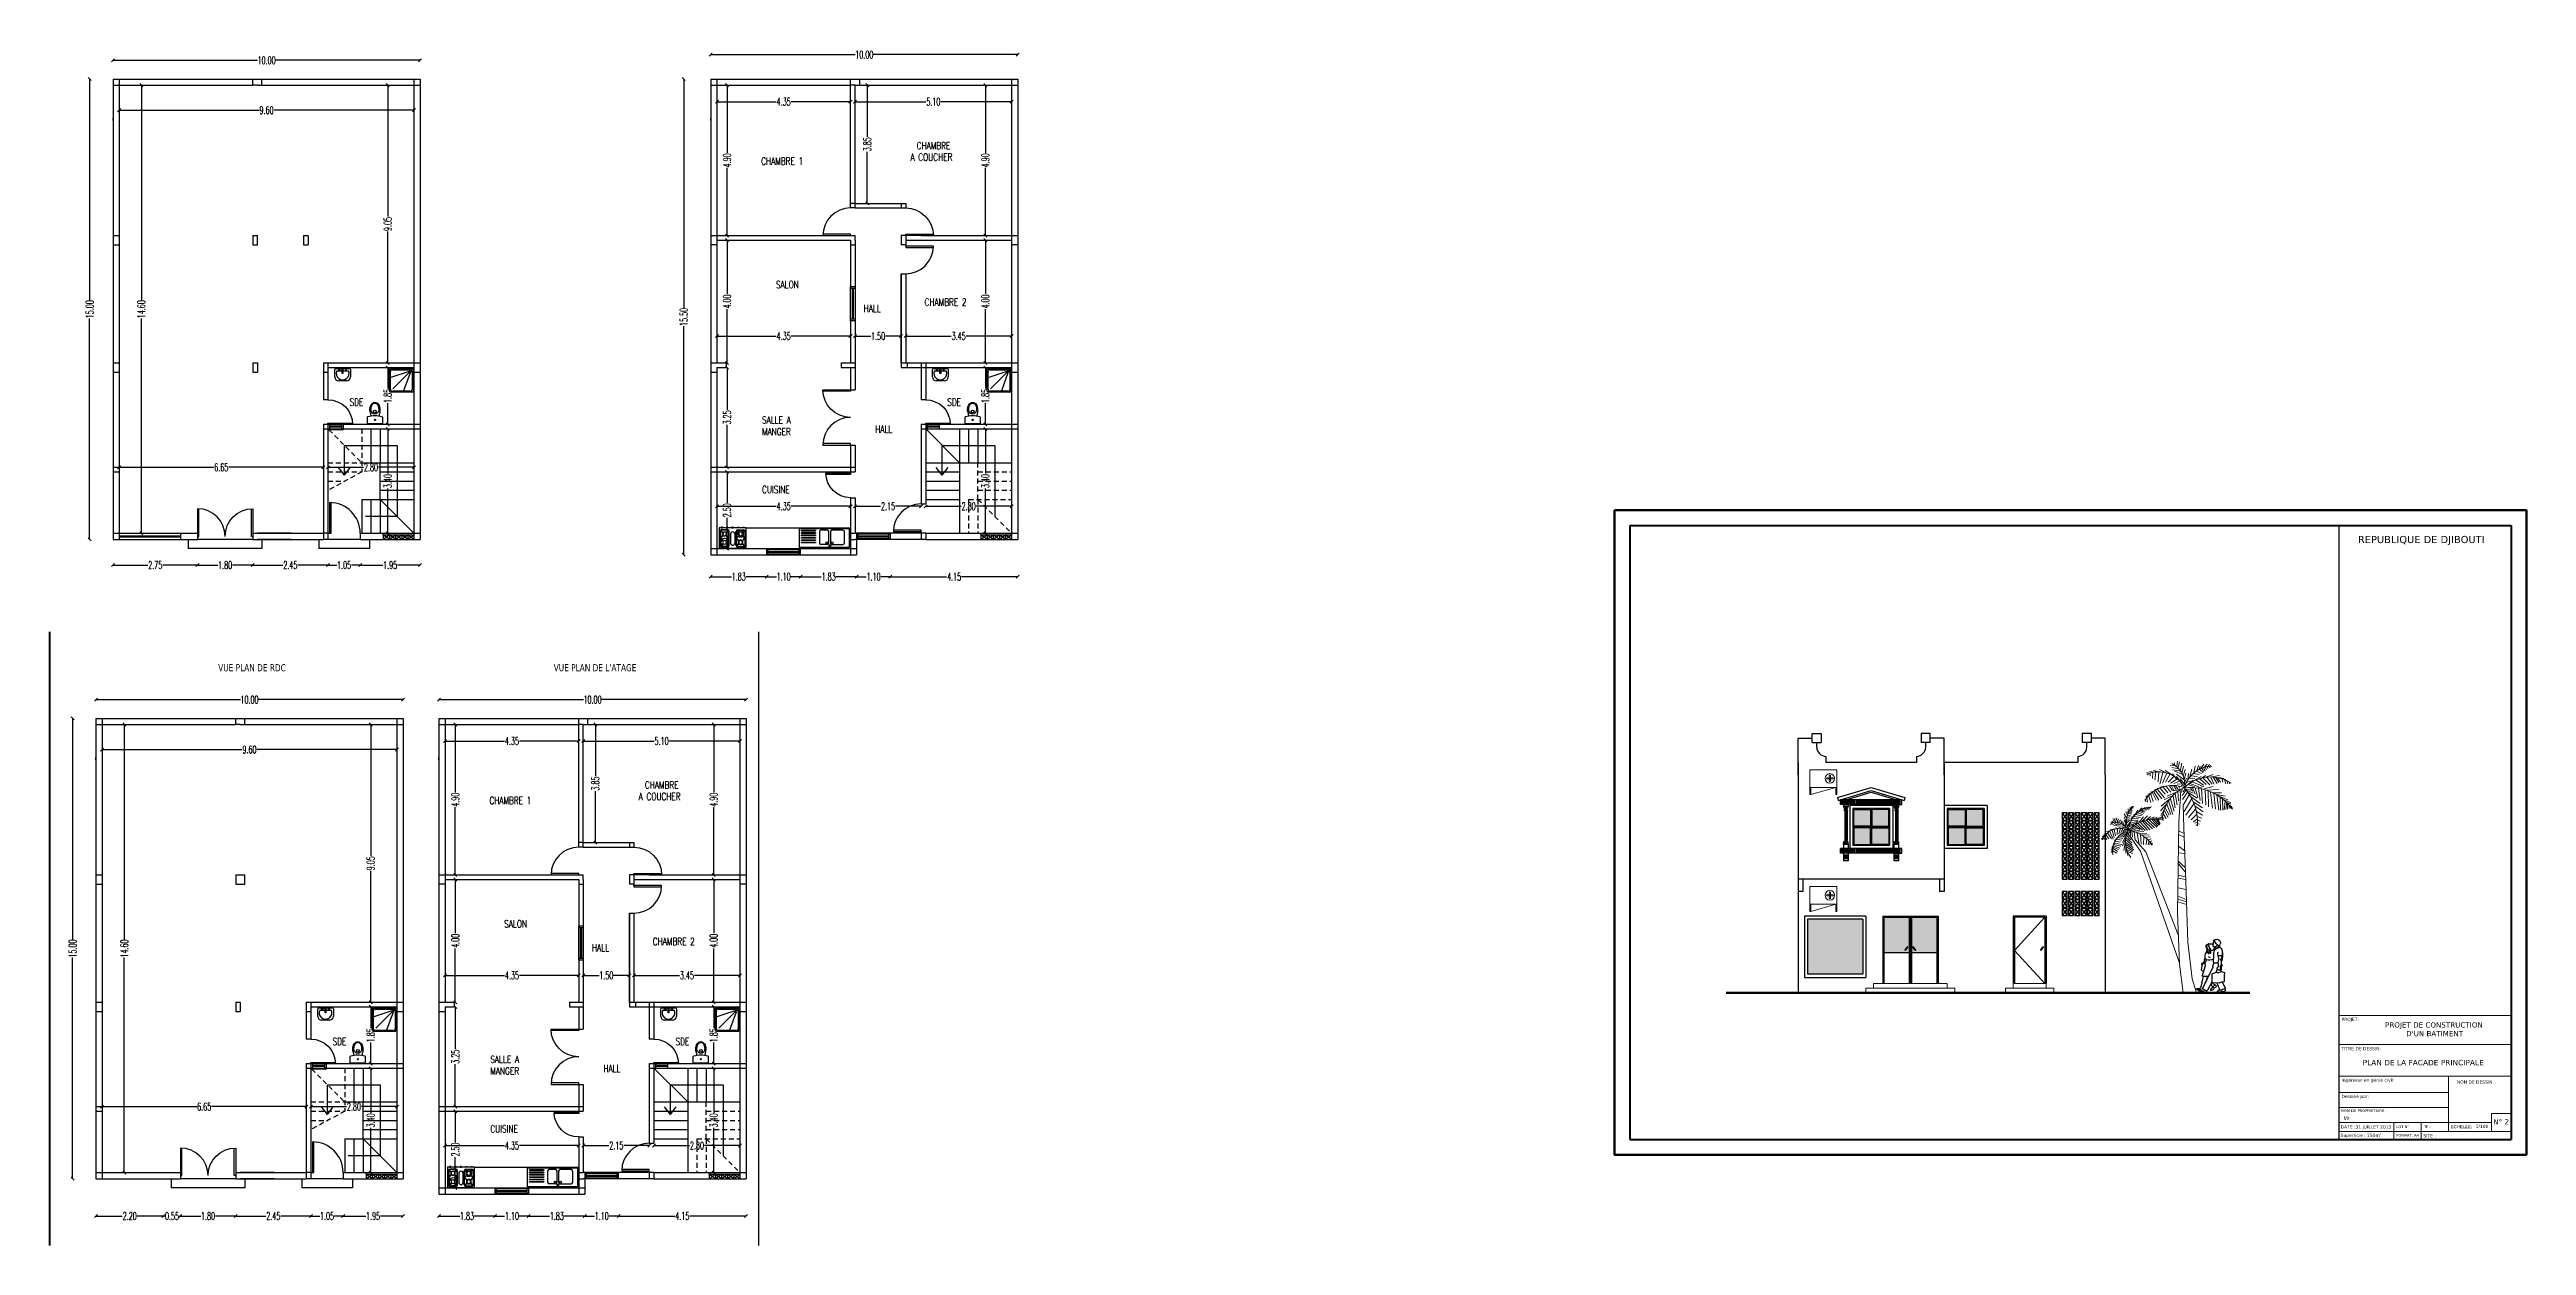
# Model space of a CAD drawing. Extents: x -110 to 3211, y -163 to 893.
# Drawn here: x 2054.3 to 2135, y 75.8 to 114.8 of the extents above; entities that cross this region are included whole.
import ezdxf

# ---------------------------------------------------------------- set-up
doc = ezdxf.new("R2010")
doc.units = 0
doc.header["$LTSCALE"] = 0.8
doc.header["$MEASUREMENT"] = 0
doc.linetypes.add('CONTINU', pattern=[0])
doc.linetypes.add('DASHED', pattern=[0.75, 0.5, -0.25])
doc.layers.get('0').update_dxf_attribs({"color": 5, "linetype": 'CONTINUOUS'})
doc.layers.get('DEFPOINTS').update_dxf_attribs({"linetype": 'CONTINUOUS'})
for name, color, linetype in [('COMBLDG', 7, 'CONTINUOUS'), ('Cotation', 11, 'CONTINUOUS'), ('DOOR', 3, 'CONTINUOUS'), ('DRAIN', 2, 'CONTINUOUS'), ('facades', 7, 'CONTINUOUS'), ('H-CARTOUCHE', 7, 'CONTINUOUS'), ('habillage', 9, 'CONTINUOUS'), ('MARQU', 9, 'CONTINUOUS'), ('Mur', 7, 'CONTINUOUS'), ('People', 7, 'CONTINUOUS'), ('PIPE', 50, 'CONTINUOUS'), ('POWER', 5, 'CONTINUOUS'), ('SEUIL', 6, 'CONTINUOUS'), ('STR', 5, 'CONTINUOUS'), ('TEXT', 200, 'CONTINUOUS'), ('WALL', 6, 'CONTINUOUS'), ('WIN-PLN', 5, 'CONTINUOUS')]:
    doc.layers.add(name, color=color, linetype=linetype)
doc.styles.add('ATTR', font='romans.shx', dxfattribs={"width": 0.8, "height": 0.470416})
doc.styles.add('AYMAN-S', font='romant.shx', dxfattribs={"width": 0.7, "height": 0.15})
doc.styles.add('AYMOONY', font='romant.shx', dxfattribs={"width": 0.5})
doc.styles.add('ROMANT', font='ROMANC.SHX', dxfattribs={"width": 0.75})
doc.dimstyles.new('AYMAN-SIT', dxfattribs={"dimtxt": 0.25, "dimasz": 0.08, "dimexe": 0.18, "dimexo": 0.06, "dimgap": 0.05, "dimtad": 0, "dimzin": 1, "dimdsep": 46, "dimtxsty": 'AYMAN-S', "dimblk1": 'OBLIQUE', "dimblk2": 'OBLIQUE', "dimsah": 1, "dimcen": 0.09, "dimse1": 1, "dimse2": 1, "dimclrd": 256, "dimclre": 256, "dimclrt": 200, "dimadec": 0, "dimazin": 0, "dimtfac": 1, "dimtdec": 4, "dimtix": 1, "dimtmove": 0, "dimatfit": 3, "dimldrblk": 'OBLIQUE', "dimfxl": 1, "dimtolj": 1, "dimtzin": 0, "dimarcsym": 0})

msp = doc.modelspace()

# ---------------------------------------------------------------- texts
at = {"layer": 'COMBLDG', "color": 7, "lineweight": 9, "attachment_point": 1}
for s, insert, char_height, width in [('\\pi1.6214;{\\fVerdana|b0|i0|c0|p34;REPUBLIQUE DE DJIBOUTI}', (2127.886, 98.935, -0.623), 0.23381, 7.52173), ('{\\fVerdana|b0|i0|c0|p34;\\C55;PROJET:}', (2128.971, 83.234, -0.147), 0.10489, 11.75043), ("\\pi1.5704;{\\fVerdana|b0|i0|c0|p34;PROJET DE CONSTRUCTION \\P\\pi2.259;D'UN BATIMENT }", (2128.82, 83.086, 0.603), 0.16932, 6.38547), ('{\\fVerdana|b0|i0|c0|p34;\\C55;TITRE DE DESSIN:}', (2128.971, 82.281, -0.147), 0.10489, 11.75043), ('\\pi0.8215;{\\fVerdana|b0|i0|c0|p34;PLAN DE LA FACADE PRINCIPALE}', (2128.841, 81.862, -0.663), 0.17573, 5.65342), ('{\\fVerdana|b0|i0|c0|p34;\\C55;Ingénieur en génie civil:}', (2128.971, 81.255, -0.147), 0.10489, 11.75043), ('{\\fVerdana|b0|i0|c0|p34;\\C55;Dessiné par:}', (2128.971, 80.724, -0.323), 0.10489, 11.75043), ('{\\fVerdana|b0|i0|c0|p34;NON DE DESSIN}', (2132.731, 81.192, -0.478), 0.10489, 11.75043), ('{\\fVerdana|b0|i0|c0|p34;\\C55;NOM DE PROPRIETAIRE :}', (2128.959, 80.249, -0.094), 0.08772, 9.82617), ('{\\fArial|b0|i0|c0|p34; \\fColonna MT|b0|i0|c0|p82; \\H1.143x;Mr }', (2128.955, 80.023, -0.176), 0.10489, 11.75043), ('{\\fVerdana|b0|i0|c0|p34;N° 2}', (2133.914, 79.929, -0.12), 0.1704, 19.08879), ('{\\fVerdana|b0|i0|c0|p34;Superficie : 150m²}', (2128.945, 79.457, -0.32), 0.10489, 11.75043), ('{\\fVerdana|b0|i0|c0|p34;DATE :31 JUILLET 2013}', (2128.945, 79.732, -0.323), 0.10489, 11.75043), ('{\\fVerdana|b0|i0|c0|p34;LOT N° }', (2130.758, 79.725, -0.228), 0.08651, 9.69138), ('{\\fVerdana|b0|i0|c0|p34;FORMAT: A4}', (2130.758, 79.45, -0.264), 0.08651, 9.69138), ('{\\fVerdana|b0|i0|c0|p34;SITE : }', (2131.639, 79.447, -0.323), 0.10489, 11.75043), ('{\\fVerdana|b0|i0|c0|p34;TF : }', (2131.656, 79.725, -0.267), 0.08651, 9.69138), ('{\\fVerdana|b0|i0|c0|p34;ECHELLE:}', (2132.534, 79.742, -0.668), 0.10489, 11.75043), ('{\\fVerdana|b0|i0|c0|p34;1/100}', (2133.339, 79.75, -0.565), 0.10489, 11.75043)]:
    msp.add_mtext(s, dxfattribs=dict(at, insert=insert, char_height=char_height, width=width))
at = {"layer": 'TEXT', "color": 7, "ltscale": 61, "style": 'ROMANT', "width": 0.75}
for s, p in [('A COUCHER', (2082.368, 111.16)), ('CHAMBRE', (2082.572, 111.534)), ('CHAMBRE 1', (2077.508, 111.029)), ('SALON', (2077.989, 107.008)), ('CHAMBRE 2', (2082.83, 106.435)), ('HALL', (2080.847, 106.23)), ('SDE', (2064.102, 103.177)), ('SDE', (2083.568, 103.177)), ('MANGER', (2077.536, 102.217)), ('SALLE A', (2077.536, 102.597)), ('HALL', (2081.222, 102.296)), ('CUISINE', (2077.536, 100.329)), ('CHAMBRE 1', (2068.657, 90.197)), ('A COUCHER', (2073.518, 90.328)), ('CHAMBRE', (2073.721, 90.702)), ('SALON', (2069.138, 86.177)), ('HALL', (2071.996, 85.398)), ('CHAMBRE 2', (2073.979, 85.604)), ('SDE', (2063.546, 82.345)), ('SDE', (2074.717, 82.345)), ('MANGER', (2068.686, 81.385)), ('SALLE A', (2068.686, 81.765)), ('HALL', (2072.371, 81.464)), ('CUISINE', (2068.686, 79.497))]:
    msp.add_text(s, height=0.2334, dxfattribs=at).set_placement(p)
at = {"layer": 'TEXT', "color": 7, "ltscale": 61, "char_height": 0.23338, "width": 5.65342, "attachment_point": 1, "style": 'ROMANT'}
for s, insert in [('\\pi1.7182;{\\fVerdana|b0|i0|c0|p34;VUE PLAN DE RDC }', (2058.107, 94.757)), ("\\pi1.4732;{\\fVerdana|b0|i0|c0|p34;VUE PLAN DE L'ATAGE}", (2069.278, 94.757))]:
    msp.add_mtext(s, dxfattribs=dict(at, insert=insert))

# ---------------------------------------------------------------- blocks, each defined once
blk = doc.blocks.new('D')
at = {"layer": 'DOOR', "color": 3}
for p, q in [((0, 1), (0, 0)), ((0.05, 0), (0.05, 0.999)), ((0, 0), (0.05, 0))]:
    blk.add_line(p, q, dxfattribs=at)
blk.add_arc((0, 0), 1, 0, 90, dxfattribs=at)
blk = doc.blocks.new('_OBLIQUE')
at = {"color": 0, "linetype": 'ByBlock'}
blk.add_line((-0.5, -0.5), (0.5, 0.5), dxfattribs=at)
blk = doc.blocks.new('*D243')
at = {"layer": 'DEFPOINTS', "color": 0, "ltscale": 0.8, "transparency": 16777216}
for p in [(2076.064, 101.171), (2080.416, 101.171), (2076.064, 99.903)]:
    blk.add_point(p, dxfattribs=at)
at = {"layer": 'PIPE', "color": 7, "lineweight": -2, "ltscale": 0.8, "transparency": 16777216}
for p, q in [((2076.064, 99.903), (2077.994, 99.903)), ((2080.416, 99.903), (2078.486, 99.903))]:
    blk.add_line(p, q, dxfattribs=at)
at = {"layer": 'PIPE', "color": 7, "lineweight": -2, "ltscale": 0.8, "transparency": 16777216, "xscale": 0.1, "yscale": 0.1, "zscale": 0.1, "rotation": 180}
blk.add_blockref('_OBLIQUE', (2076.064, 99.903), dxfattribs=at)
at = {"layer": 'PIPE', "color": 7, "lineweight": -2, "ltscale": 0.8, "transparency": 16777216, "xscale": 0.1, "yscale": 0.1, "zscale": 0.1}
blk.add_blockref('_OBLIQUE', (2080.416, 99.903), dxfattribs=at)
at = {"layer": 'PIPE', "color": 7, "ltscale": 0.8, "transparency": 16777216, "insert": (2078.24, 99.903), "char_height": 0.25, "attachment_point": 5, "style": 'AYMOONY'}
blk.add_mtext('\\A1;4.35', dxfattribs=at)
blk = doc.blocks.new('*D244')
at = {"layer": 'DEFPOINTS', "color": 0, "ltscale": 0.8, "transparency": 16777216}
for p in [(2076.014, 101.021), (2076.396, 101.021), (2076.014, 98.521)]:
    blk.add_point(p, dxfattribs=at)
at = {"layer": 'PIPE', "color": 7, "lineweight": -2, "ltscale": 0.8, "transparency": 16777216}
for p, q in [((2076.396, 101.021), (2076.396, 100.015)), ((2076.396, 98.521), (2076.396, 99.528))]:
    blk.add_line(p, q, dxfattribs=at)
at = {"layer": 'PIPE', "color": 7, "lineweight": -2, "ltscale": 0.8, "transparency": 16777216, "xscale": 0.1, "yscale": 0.1, "zscale": 0.1}
for p, rotation in [((2076.396, 101.021), 90), ((2076.396, 98.521), 270)]:
    blk.add_blockref('_OBLIQUE', p, dxfattribs=dict(at, rotation=rotation))
at = {"layer": 'PIPE', "color": 7, "ltscale": 0.8, "transparency": 16777216, "insert": (2076.396, 99.771), "char_height": 0.25, "attachment_point": 5, "rotation": 90, "style": 'AYMOONY'}
blk.add_mtext('\\A1;2.50', dxfattribs=at)
blk = doc.blocks.new('*D245')
at = {"layer": 'DEFPOINTS', "color": 0, "ltscale": 0.8, "transparency": 16777216}
for p in [(2076.014, 113.621), (2076.396, 113.621), (2076.014, 108.721)]:
    blk.add_point(p, dxfattribs=at)
at = {"layer": 'PIPE', "color": 7, "lineweight": -2, "ltscale": 0.8, "transparency": 16777216}
for p, q in [((2076.396, 113.621), (2076.396, 111.418)), ((2076.396, 108.721), (2076.396, 110.925))]:
    blk.add_line(p, q, dxfattribs=at)
at = {"layer": 'PIPE', "color": 7, "lineweight": -2, "ltscale": 0.8, "transparency": 16777216, "xscale": 0.1, "yscale": 0.1, "zscale": 0.1}
for p, rotation in [((2076.396, 113.621), 90), ((2076.396, 108.721), 270)]:
    blk.add_blockref('_OBLIQUE', p, dxfattribs=dict(at, rotation=rotation))
at = {"layer": 'PIPE', "color": 7, "ltscale": 0.8, "transparency": 16777216, "insert": (2076.396, 111.171), "char_height": 0.25, "attachment_point": 5, "rotation": 90, "style": 'AYMOONY'}
blk.add_mtext('\\A1;4.90', dxfattribs=at)
blk = doc.blocks.new('*D246')
at = {"layer": 'DEFPOINTS', "color": 0, "ltscale": 0.8, "transparency": 16777216}
for p in [(2074.984, 113.821), (2075.864, 113.821), (2075.864, 98.321)]:
    blk.add_point(p, dxfattribs=at)
at = {"layer": 'PIPE', "color": 7, "lineweight": -2, "ltscale": 0.8, "transparency": 16777216}
for p, q in [((2074.984, 113.821), (2074.984, 106.369)), ((2074.984, 98.321), (2074.984, 105.774))]:
    blk.add_line(p, q, dxfattribs=at)
at = {"layer": 'PIPE', "color": 7, "lineweight": -2, "ltscale": 0.8, "transparency": 16777216, "xscale": 0.1, "yscale": 0.1, "zscale": 0.1}
for p, rotation in [((2074.984, 113.821), 90), ((2074.984, 98.321), 270)]:
    blk.add_blockref('_OBLIQUE', p, dxfattribs=dict(at, rotation=rotation))
at = {"layer": 'PIPE', "color": 7, "ltscale": 0.8, "transparency": 16777216, "insert": (2074.984, 106.071), "char_height": 0.25, "attachment_point": 5, "rotation": 90, "style": 'AYMOONY'}
blk.add_mtext('\\A1;15.50', dxfattribs=at)
blk = doc.blocks.new('*D247')
at = {"layer": 'DEFPOINTS', "color": 0, "ltscale": 0.8, "transparency": 16777216}
for p in [(2085.864, 114.62), (2075.864, 99.996), (2085.864, 99.996)]:
    blk.add_point(p, dxfattribs=at)
at = {"layer": 'PIPE', "color": 7, "lineweight": -2, "ltscale": 0.8, "transparency": 16777216}
for p, q in [((2075.864, 114.62), (2080.567, 114.62)), ((2085.864, 114.62), (2081.161, 114.62))]:
    blk.add_line(p, q, dxfattribs=at)
at = {"layer": 'PIPE', "color": 7, "lineweight": -2, "ltscale": 0.8, "transparency": 16777216, "xscale": 0.1, "yscale": 0.1, "zscale": 0.1, "rotation": 180}
blk.add_blockref('_OBLIQUE', (2075.864, 114.62), dxfattribs=at)
at = {"layer": 'PIPE', "color": 7, "lineweight": -2, "ltscale": 0.8, "transparency": 16777216, "xscale": 0.1, "yscale": 0.1, "zscale": 0.1}
blk.add_blockref('_OBLIQUE', (2085.864, 114.62), dxfattribs=at)
at = {"layer": 'PIPE', "color": 7, "ltscale": 0.8, "transparency": 16777216, "insert": (2080.864, 114.62), "char_height": 0.25, "attachment_point": 5, "style": 'AYMOONY'}
blk.add_mtext('\\A1;10.00', dxfattribs=at)
blk = doc.blocks.new('*D248')
at = {"layer": 'DEFPOINTS', "color": 0, "ltscale": 0.8, "transparency": 16777216}
for p in [(2076.396, 108.571), (2076.396, 108.571), (2076.396, 104.571)]:
    blk.add_point(p, dxfattribs=at)
at = {"layer": 'PIPE', "color": 7, "lineweight": -2, "ltscale": 0.8, "transparency": 16777216}
for p, q in [((2076.396, 108.571), (2076.396, 106.818)), ((2076.396, 104.571), (2076.396, 106.325))]:
    blk.add_line(p, q, dxfattribs=at)
at = {"layer": 'PIPE', "color": 7, "lineweight": -2, "ltscale": 0.8, "transparency": 16777216, "xscale": 0.1, "yscale": 0.1, "zscale": 0.1}
for p, rotation in [((2076.396, 108.571), 90), ((2076.396, 104.571), 270)]:
    blk.add_blockref('_OBLIQUE', p, dxfattribs=dict(at, rotation=rotation))
at = {"layer": 'PIPE', "color": 7, "ltscale": 0.8, "transparency": 16777216, "insert": (2076.396, 106.571), "char_height": 0.25, "attachment_point": 5, "rotation": 90, "style": 'AYMOONY'}
blk.add_mtext('\\A1;4.00', dxfattribs=at)
blk = doc.blocks.new('*D249')
at = {"layer": 'DEFPOINTS', "color": 0, "ltscale": 0.8, "transparency": 16777216}
for p in [(2082.214, 105.824), (2085.664, 105.824), (2085.664, 105.446)]:
    blk.add_point(p, dxfattribs=at)
at = {"layer": 'PIPE', "color": 7, "lineweight": -2, "ltscale": 0.8, "transparency": 16777216}
for p, q in [((2082.214, 105.446), (2083.696, 105.446)), ((2085.664, 105.446), (2084.183, 105.446))]:
    blk.add_line(p, q, dxfattribs=at)
at = {"layer": 'PIPE', "color": 7, "lineweight": -2, "ltscale": 0.8, "transparency": 16777216, "xscale": 0.1, "yscale": 0.1, "zscale": 0.1, "rotation": 180}
blk.add_blockref('_OBLIQUE', (2082.214, 105.446), dxfattribs=at)
at = {"layer": 'PIPE', "color": 7, "lineweight": -2, "ltscale": 0.8, "transparency": 16777216, "xscale": 0.1, "yscale": 0.1, "zscale": 0.1}
blk.add_blockref('_OBLIQUE', (2085.664, 105.446), dxfattribs=at)
at = {"layer": 'PIPE', "color": 7, "ltscale": 0.8, "transparency": 16777216, "insert": (2083.939, 105.446), "char_height": 0.25, "attachment_point": 5, "style": 'AYMOONY'}
blk.add_mtext('\\A1;3.45', dxfattribs=at)
blk = doc.blocks.new('*D250')
at = {"layer": 'DEFPOINTS', "color": 0, "ltscale": 0.8, "transparency": 16777216}
for p in [(2084.811, 108.571), (2085.664, 108.571), (2085.714, 104.571)]:
    blk.add_point(p, dxfattribs=at)
at = {"layer": 'PIPE', "color": 7, "lineweight": -2, "ltscale": 0.8, "transparency": 16777216}
for p, q in [((2084.811, 108.571), (2084.811, 106.818)), ((2084.811, 104.571), (2084.811, 106.325))]:
    blk.add_line(p, q, dxfattribs=at)
at = {"layer": 'PIPE', "color": 7, "lineweight": -2, "ltscale": 0.8, "transparency": 16777216, "xscale": 0.1, "yscale": 0.1, "zscale": 0.1}
for p, rotation in [((2084.811, 108.571), 90), ((2084.811, 104.571), 270)]:
    blk.add_blockref('_OBLIQUE', p, dxfattribs=dict(at, rotation=rotation))
at = {"layer": 'PIPE', "color": 7, "ltscale": 0.8, "transparency": 16777216, "insert": (2084.811, 106.571), "char_height": 0.25, "attachment_point": 5, "rotation": 90, "style": 'AYMOONY'}
blk.add_mtext('\\A1;4.00', dxfattribs=at)
blk = doc.blocks.new('*D251')
at = {"layer": 'DEFPOINTS', "color": 0, "ltscale": 0.8, "transparency": 16777216}
for p in [(2084.811, 113.621), (2085.17, 113.621), (2085.17, 108.721)]:
    blk.add_point(p, dxfattribs=at)
at = {"layer": 'PIPE', "color": 7, "lineweight": -2, "ltscale": 0.8, "transparency": 16777216}
for p, q in [((2084.811, 113.621), (2084.811, 111.418)), ((2084.811, 108.721), (2084.811, 110.925))]:
    blk.add_line(p, q, dxfattribs=at)
at = {"layer": 'PIPE', "color": 7, "lineweight": -2, "ltscale": 0.8, "transparency": 16777216, "xscale": 0.1, "yscale": 0.1, "zscale": 0.1}
for p, rotation in [((2084.811, 113.621), 90), ((2084.811, 108.721), 270)]:
    blk.add_blockref('_OBLIQUE', p, dxfattribs=dict(at, rotation=rotation))
at = {"layer": 'PIPE', "color": 7, "ltscale": 0.8, "transparency": 16777216, "insert": (2084.811, 111.171), "char_height": 0.25, "attachment_point": 5, "rotation": 90, "style": 'AYMOONY'}
blk.add_mtext('\\A1;4.90', dxfattribs=at)
blk = doc.blocks.new('*D252')
at = {"layer": 'DEFPOINTS', "color": 0, "ltscale": 0.8, "transparency": 16777216}
for p in [(2080.566, 105.446), (2080.566, 105.446), (2082.064, 105.446)]:
    blk.add_point(p, dxfattribs=at)
at = {"layer": 'PIPE', "color": 7, "lineweight": -2, "ltscale": 0.8, "transparency": 16777216}
for p, q in [((2080.566, 105.446), (2081.078, 105.446)), ((2082.064, 105.446), (2081.553, 105.446))]:
    blk.add_line(p, q, dxfattribs=at)
at = {"layer": 'PIPE', "color": 7, "lineweight": -2, "ltscale": 0.8, "transparency": 16777216, "xscale": 0.1, "yscale": 0.1, "zscale": 0.1, "rotation": 180}
blk.add_blockref('_OBLIQUE', (2080.566, 105.446), dxfattribs=at)
at = {"layer": 'PIPE', "color": 7, "lineweight": -2, "ltscale": 0.8, "transparency": 16777216, "xscale": 0.1, "yscale": 0.1, "zscale": 0.1}
blk.add_blockref('_OBLIQUE', (2082.064, 105.446), dxfattribs=at)
at = {"layer": 'PIPE', "color": 7, "ltscale": 0.8, "transparency": 16777216, "insert": (2081.315, 105.446), "char_height": 0.25, "attachment_point": 5, "style": 'AYMOONY'}
blk.add_mtext('\\A1;1.50', dxfattribs=at)
blk = doc.blocks.new('*D253')
at = {"layer": 'DEFPOINTS', "color": 0, "ltscale": 0.8, "transparency": 16777216}
for p in [(2080.566, 113.621), (2080.566, 113.083), (2085.664, 113.621)]:
    blk.add_point(p, dxfattribs=at)
at = {"layer": 'PIPE', "color": 7, "lineweight": -2, "ltscale": 0.8, "transparency": 16777216}
for p, q in [((2080.566, 113.083), (2082.872, 113.083)), ((2085.664, 113.083), (2083.358, 113.083))]:
    blk.add_line(p, q, dxfattribs=at)
at = {"layer": 'PIPE', "color": 7, "lineweight": -2, "ltscale": 0.8, "transparency": 16777216, "xscale": 0.1, "yscale": 0.1, "zscale": 0.1, "rotation": 180}
blk.add_blockref('_OBLIQUE', (2080.566, 113.083), dxfattribs=at)
at = {"layer": 'PIPE', "color": 7, "lineweight": -2, "ltscale": 0.8, "transparency": 16777216, "xscale": 0.1, "yscale": 0.1, "zscale": 0.1}
blk.add_blockref('_OBLIQUE', (2085.664, 113.083), dxfattribs=at)
at = {"layer": 'PIPE', "color": 7, "ltscale": 0.8, "transparency": 16777216, "insert": (2083.115, 113.083), "char_height": 0.25, "attachment_point": 5, "style": 'AYMOONY'}
blk.add_mtext('\\A1;5.10', dxfattribs=at)
blk = doc.blocks.new('*D254')
at = {"layer": 'DEFPOINTS', "color": 0, "ltscale": 0.8, "transparency": 16777216}
for p in [(2076.064, 105.446), (2076.064, 105.446), (2080.416, 105.446)]:
    blk.add_point(p, dxfattribs=at)
at = {"layer": 'PIPE', "color": 7, "lineweight": -2, "ltscale": 0.8, "transparency": 16777216}
for p, q in [((2076.064, 105.446), (2077.994, 105.446)), ((2080.416, 105.446), (2078.486, 105.446))]:
    blk.add_line(p, q, dxfattribs=at)
at = {"layer": 'PIPE', "color": 7, "lineweight": -2, "ltscale": 0.8, "transparency": 16777216, "xscale": 0.1, "yscale": 0.1, "zscale": 0.1, "rotation": 180}
blk.add_blockref('_OBLIQUE', (2076.064, 105.446), dxfattribs=at)
at = {"layer": 'PIPE', "color": 7, "lineweight": -2, "ltscale": 0.8, "transparency": 16777216, "xscale": 0.1, "yscale": 0.1, "zscale": 0.1}
blk.add_blockref('_OBLIQUE', (2080.416, 105.446), dxfattribs=at)
at = {"layer": 'PIPE', "color": 7, "ltscale": 0.8, "transparency": 16777216, "insert": (2078.24, 105.446), "char_height": 0.25, "attachment_point": 5, "style": 'AYMOONY'}
blk.add_mtext('\\A1;4.35', dxfattribs=at)
blk = doc.blocks.new('*D255')
at = {"layer": 'DEFPOINTS', "color": 0, "ltscale": 0.8, "transparency": 16777216}
for p in [(2084.798, 104.421), (2084.811, 102.571), (2084.86, 102.571)]:
    blk.add_point(p, dxfattribs=at)
at = {"layer": 'PIPE', "color": 7, "lineweight": -2, "ltscale": 0.8, "transparency": 16777216}
for p, q in [((2084.811, 104.421), (2084.811, 103.734)), ((2084.811, 102.571), (2084.811, 103.259))]:
    blk.add_line(p, q, dxfattribs=at)
at = {"layer": 'PIPE', "color": 7, "lineweight": -2, "ltscale": 0.8, "transparency": 16777216, "xscale": 0.1, "yscale": 0.1, "zscale": 0.1}
for p, rotation in [((2084.811, 104.421), 90), ((2084.811, 102.571), 270)]:
    blk.add_blockref('_OBLIQUE', p, dxfattribs=dict(at, rotation=rotation))
at = {"layer": 'PIPE', "color": 7, "ltscale": 0.8, "transparency": 16777216, "insert": (2084.811, 103.496), "char_height": 0.25, "attachment_point": 5, "rotation": 90, "style": 'AYMOONY'}
blk.add_mtext('\\A1;1.85', dxfattribs=at)
blk = doc.blocks.new('*D256')
at = {"layer": 'DEFPOINTS', "color": 0, "ltscale": 0.8, "transparency": 16777216}
for p in [(2080.566, 99.903), (2082.714, 99.903), (2082.714, 99.903)]:
    blk.add_point(p, dxfattribs=at)
at = {"layer": 'PIPE', "color": 7, "lineweight": -2, "ltscale": 0.8, "transparency": 16777216}
for p, q in [((2080.566, 99.903), (2081.397, 99.903)), ((2082.714, 99.903), (2081.883, 99.903))]:
    blk.add_line(p, q, dxfattribs=at)
at = {"layer": 'PIPE', "color": 7, "lineweight": -2, "ltscale": 0.8, "transparency": 16777216, "xscale": 0.1, "yscale": 0.1, "zscale": 0.1, "rotation": 180}
blk.add_blockref('_OBLIQUE', (2080.566, 99.903), dxfattribs=at)
at = {"layer": 'PIPE', "color": 7, "lineweight": -2, "ltscale": 0.8, "transparency": 16777216, "xscale": 0.1, "yscale": 0.1, "zscale": 0.1}
blk.add_blockref('_OBLIQUE', (2082.714, 99.903), dxfattribs=at)
at = {"layer": 'PIPE', "color": 7, "ltscale": 0.8, "transparency": 16777216, "insert": (2081.64, 99.903), "char_height": 0.25, "attachment_point": 5, "style": 'AYMOONY'}
blk.add_mtext('\\A1;2.15', dxfattribs=at)
blk = doc.blocks.new('*D257')
at = {"layer": 'DEFPOINTS', "color": 0, "ltscale": 0.8, "transparency": 16777216}
for p in [(2076.064, 113.621), (2080.416, 113.621), (2080.416, 113.083)]:
    blk.add_point(p, dxfattribs=at)
at = {"layer": 'PIPE', "color": 7, "lineweight": -2, "ltscale": 0.8, "transparency": 16777216}
for p, q in [((2076.064, 113.083), (2077.994, 113.083)), ((2080.416, 113.083), (2078.486, 113.083))]:
    blk.add_line(p, q, dxfattribs=at)
at = {"layer": 'PIPE', "color": 7, "lineweight": -2, "ltscale": 0.8, "transparency": 16777216, "xscale": 0.1, "yscale": 0.1, "zscale": 0.1, "rotation": 180}
blk.add_blockref('_OBLIQUE', (2076.064, 113.083), dxfattribs=at)
at = {"layer": 'PIPE', "color": 7, "lineweight": -2, "ltscale": 0.8, "transparency": 16777216, "xscale": 0.1, "yscale": 0.1, "zscale": 0.1}
blk.add_blockref('_OBLIQUE', (2080.416, 113.083), dxfattribs=at)
at = {"layer": 'PIPE', "color": 7, "ltscale": 0.8, "transparency": 16777216, "insert": (2078.24, 113.083), "char_height": 0.25, "attachment_point": 5, "style": 'AYMOONY'}
blk.add_mtext('\\A1;4.35', dxfattribs=at)
blk = doc.blocks.new('*D258')
at = {"layer": 'DEFPOINTS', "color": 0, "ltscale": 0.8, "transparency": 16777216}
for p in [(2056.549, 113.621), (2057.321, 113.621), (2056.549, 99.021)]:
    blk.add_point(p, dxfattribs=at)
at = {"layer": 'PIPE', "color": 7, "lineweight": -2, "ltscale": 0.8, "transparency": 16777216}
for p, q in [((2057.321, 113.621), (2057.321, 106.619)), ((2057.321, 99.021), (2057.321, 106.024))]:
    blk.add_line(p, q, dxfattribs=at)
at = {"layer": 'PIPE', "color": 7, "lineweight": -2, "ltscale": 0.8, "transparency": 16777216, "xscale": 0.1, "yscale": 0.1, "zscale": 0.1}
for p, rotation in [((2057.321, 113.621), 90), ((2057.321, 99.021), 270)]:
    blk.add_blockref('_OBLIQUE', p, dxfattribs=dict(at, rotation=rotation))
at = {"layer": 'PIPE', "color": 7, "ltscale": 0.8, "transparency": 16777216, "insert": (2057.321, 106.321), "char_height": 0.25, "attachment_point": 5, "rotation": 90, "style": 'AYMOONY'}
blk.add_mtext('\\A1;14.60', dxfattribs=at)
blk = doc.blocks.new('*D259')
at = {"layer": 'DEFPOINTS', "color": 0, "ltscale": 0.8, "transparency": 16777216}
for p in [(2055.638, 113.821), (2056.399, 113.821), (2056.399, 98.821)]:
    blk.add_point(p, dxfattribs=at)
at = {"layer": 'PIPE', "color": 7, "lineweight": -2, "ltscale": 0.8, "transparency": 16777216}
for p, q in [((2055.638, 113.821), (2055.638, 106.619)), ((2055.638, 98.821), (2055.638, 106.024))]:
    blk.add_line(p, q, dxfattribs=at)
at = {"layer": 'PIPE', "color": 7, "lineweight": -2, "ltscale": 0.8, "transparency": 16777216, "xscale": 0.1, "yscale": 0.1, "zscale": 0.1}
for p, rotation in [((2055.638, 113.821), 90), ((2055.638, 98.821), 270)]:
    blk.add_blockref('_OBLIQUE', p, dxfattribs=dict(at, rotation=rotation))
at = {"layer": 'PIPE', "color": 7, "ltscale": 0.8, "transparency": 16777216, "insert": (2055.638, 106.321), "char_height": 0.25, "attachment_point": 5, "rotation": 90, "style": 'AYMOONY'}
blk.add_mtext('\\A1;15.00', dxfattribs=at)
blk = doc.blocks.new('*D260')
at = {"layer": 'DEFPOINTS', "color": 0, "ltscale": 0.8, "transparency": 16777216}
for p in [(2066.399, 114.434), (2056.399, 99.996), (2066.399, 99.996)]:
    blk.add_point(p, dxfattribs=at)
at = {"layer": 'PIPE', "color": 7, "lineweight": -2, "ltscale": 0.8, "transparency": 16777216}
for p, q in [((2056.399, 114.434), (2061.102, 114.434)), ((2066.399, 114.434), (2061.696, 114.434))]:
    blk.add_line(p, q, dxfattribs=at)
at = {"layer": 'PIPE', "color": 7, "lineweight": -2, "ltscale": 0.8, "transparency": 16777216, "xscale": 0.1, "yscale": 0.1, "zscale": 0.1, "rotation": 180}
blk.add_blockref('_OBLIQUE', (2056.399, 114.434), dxfattribs=at)
at = {"layer": 'PIPE', "color": 7, "lineweight": -2, "ltscale": 0.8, "transparency": 16777216, "xscale": 0.1, "yscale": 0.1, "zscale": 0.1}
blk.add_blockref('_OBLIQUE', (2066.399, 114.434), dxfattribs=at)
at = {"layer": 'PIPE', "color": 7, "ltscale": 0.8, "transparency": 16777216, "insert": (2061.399, 114.434), "char_height": 0.25, "attachment_point": 5, "style": 'AYMOONY'}
blk.add_mtext('\\A1;10.00', dxfattribs=at)
blk = doc.blocks.new('*D261')
at = {"layer": 'DEFPOINTS', "color": 0, "ltscale": 0.8, "transparency": 16777216}
for p in [(2056.599, 112.807), (2066.199, 112.807), (2066.199, 112.807)]:
    blk.add_point(p, dxfattribs=at)
at = {"layer": 'PIPE', "color": 7, "lineweight": -2, "ltscale": 0.8, "transparency": 16777216}
for p, q in [((2056.599, 112.807), (2061.155, 112.807)), ((2066.199, 112.807), (2061.642, 112.807))]:
    blk.add_line(p, q, dxfattribs=at)
at = {"layer": 'PIPE', "color": 7, "lineweight": -2, "ltscale": 0.8, "transparency": 16777216, "xscale": 0.1, "yscale": 0.1, "zscale": 0.1, "rotation": 180}
blk.add_blockref('_OBLIQUE', (2056.599, 112.807), dxfattribs=at)
at = {"layer": 'PIPE', "color": 7, "lineweight": -2, "ltscale": 0.8, "transparency": 16777216, "xscale": 0.1, "yscale": 0.1, "zscale": 0.1}
blk.add_blockref('_OBLIQUE', (2066.199, 112.807), dxfattribs=at)
at = {"layer": 'PIPE', "color": 7, "ltscale": 0.8, "transparency": 16777216, "insert": (2061.399, 112.807), "char_height": 0.25, "attachment_point": 5, "style": 'AYMOONY'}
blk.add_mtext('\\A1;9.60', dxfattribs=at)
blk = doc.blocks.new('*D262')
at = {"layer": 'DEFPOINTS', "color": 0, "ltscale": 0.8, "transparency": 16777216}
for p in [(2065.346, 113.621), (2066.136, 113.621), (2066.249, 104.571)]:
    blk.add_point(p, dxfattribs=at)
at = {"layer": 'PIPE', "color": 7, "lineweight": -2, "ltscale": 0.8, "transparency": 16777216}
for p, q in [((2065.346, 113.621), (2065.346, 109.34)), ((2065.346, 104.571), (2065.346, 108.853))]:
    blk.add_line(p, q, dxfattribs=at)
at = {"layer": 'PIPE', "color": 7, "lineweight": -2, "ltscale": 0.8, "transparency": 16777216, "xscale": 0.1, "yscale": 0.1, "zscale": 0.1}
for p, rotation in [((2065.346, 113.621), 90), ((2065.346, 104.571), 270)]:
    blk.add_blockref('_OBLIQUE', p, dxfattribs=dict(at, rotation=rotation))
at = {"layer": 'PIPE', "color": 7, "ltscale": 0.8, "transparency": 16777216, "insert": (2065.346, 109.096), "char_height": 0.25, "attachment_point": 5, "rotation": 90, "style": 'AYMOONY'}
blk.add_mtext('\\A1;9.05', dxfattribs=at)
blk = doc.blocks.new('*D263')
at = {"layer": 'DEFPOINTS', "color": 0, "ltscale": 0.8, "transparency": 16777216}
for p in [(2065.332, 104.421), (2065.346, 102.571), (2065.394, 102.571)]:
    blk.add_point(p, dxfattribs=at)
at = {"layer": 'PIPE', "color": 7, "lineweight": -2, "ltscale": 0.8, "transparency": 16777216}
for p, q in [((2065.346, 104.421), (2065.346, 103.734)), ((2065.346, 102.571), (2065.346, 103.259))]:
    blk.add_line(p, q, dxfattribs=at)
at = {"layer": 'PIPE', "color": 7, "lineweight": -2, "ltscale": 0.8, "transparency": 16777216, "xscale": 0.1, "yscale": 0.1, "zscale": 0.1}
for p, rotation in [((2065.346, 104.421), 90), ((2065.346, 102.571), 270)]:
    blk.add_blockref('_OBLIQUE', p, dxfattribs=dict(at, rotation=rotation))
at = {"layer": 'PIPE', "color": 7, "ltscale": 0.8, "transparency": 16777216, "insert": (2065.346, 103.496), "char_height": 0.25, "attachment_point": 5, "rotation": 90, "style": 'AYMOONY'}
blk.add_mtext('\\A1;1.85', dxfattribs=at)
blk = doc.blocks.new('*D264')
at = {"layer": 'DEFPOINTS', "color": 0, "ltscale": 0.8, "transparency": 16777216}
for p in [(2065.149, 102.421), (2065.346, 102.421), (2065.149, 99.021)]:
    blk.add_point(p, dxfattribs=at)
at = {"layer": 'PIPE', "color": 7, "lineweight": -2, "ltscale": 0.8, "transparency": 16777216}
for p, q in [((2065.346, 102.421), (2065.346, 100.965)), ((2065.346, 99.021), (2065.346, 100.478))]:
    blk.add_line(p, q, dxfattribs=at)
at = {"layer": 'PIPE', "color": 7, "lineweight": -2, "ltscale": 0.8, "transparency": 16777216, "xscale": 0.1, "yscale": 0.1, "zscale": 0.1}
for p, rotation in [((2065.346, 102.421), 90), ((2065.346, 99.021), 270)]:
    blk.add_blockref('_OBLIQUE', p, dxfattribs=dict(at, rotation=rotation))
at = {"layer": 'PIPE', "color": 7, "ltscale": 0.8, "transparency": 16777216, "insert": (2065.346, 100.721), "char_height": 0.25, "attachment_point": 5, "rotation": 90, "style": 'AYMOONY'}
blk.add_mtext('\\A1;3.40', dxfattribs=at)
blk = doc.blocks.new('*D265')
at = {"layer": 'DEFPOINTS', "color": 0, "ltscale": 0.8, "transparency": 16777216}
for p in [(2056.599, 101.171), (2063.249, 101.171), (2063.249, 101.171)]:
    blk.add_point(p, dxfattribs=at)
at = {"layer": 'PIPE', "color": 7, "lineweight": -2, "ltscale": 0.8, "transparency": 16777216}
for p, q in [((2056.599, 101.171), (2059.68, 101.171)), ((2063.249, 101.171), (2060.167, 101.171))]:
    blk.add_line(p, q, dxfattribs=at)
at = {"layer": 'PIPE', "color": 7, "lineweight": -2, "ltscale": 0.8, "transparency": 16777216, "xscale": 0.1, "yscale": 0.1, "zscale": 0.1, "rotation": 180}
blk.add_blockref('_OBLIQUE', (2056.599, 101.171), dxfattribs=at)
at = {"layer": 'PIPE', "color": 7, "lineweight": -2, "ltscale": 0.8, "transparency": 16777216, "xscale": 0.1, "yscale": 0.1, "zscale": 0.1}
blk.add_blockref('_OBLIQUE', (2063.249, 101.171), dxfattribs=at)
at = {"layer": 'PIPE', "color": 7, "ltscale": 0.8, "transparency": 16777216, "insert": (2059.924, 101.171), "char_height": 0.25, "attachment_point": 5, "style": 'AYMOONY'}
blk.add_mtext('\\A1;6.65', dxfattribs=at)
blk = doc.blocks.new('*D266')
at = {"layer": 'DEFPOINTS', "color": 0, "ltscale": 0.8, "transparency": 16777216}
for p in [(2076.064, 104.421), (2076.064, 101.171), (2076.396, 101.171)]:
    blk.add_point(p, dxfattribs=at)
at = {"layer": 'PIPE', "color": 7, "lineweight": -2, "ltscale": 0.8, "transparency": 16777216}
for p, q in [((2076.396, 104.421), (2076.396, 103.04)), ((2076.396, 101.171), (2076.396, 102.553))]:
    blk.add_line(p, q, dxfattribs=at)
at = {"layer": 'PIPE', "color": 7, "lineweight": -2, "ltscale": 0.8, "transparency": 16777216, "xscale": 0.1, "yscale": 0.1, "zscale": 0.1}
for p, rotation in [((2076.396, 104.421), 90), ((2076.396, 101.171), 270)]:
    blk.add_blockref('_OBLIQUE', p, dxfattribs=dict(at, rotation=rotation))
at = {"layer": 'PIPE', "color": 7, "ltscale": 0.8, "transparency": 16777216, "insert": (2076.396, 102.796), "char_height": 0.25, "attachment_point": 5, "rotation": 90, "style": 'AYMOONY'}
blk.add_mtext('\\A1;3.25', dxfattribs=at)
blk = doc.blocks.new('*D267')
at = {"layer": 'DEFPOINTS', "color": 0, "ltscale": 0.8, "transparency": 16777216}
for p in [(2063.399, 101.171), (2066.199, 101.171), (2066.199, 101.171)]:
    blk.add_point(p, dxfattribs=at)
at = {"layer": 'PIPE', "color": 7, "lineweight": -2, "ltscale": 0.8, "transparency": 16777216}
for p, q in [((2063.399, 101.171), (2064.555, 101.171)), ((2066.199, 101.171), (2065.042, 101.171))]:
    blk.add_line(p, q, dxfattribs=at)
at = {"layer": 'PIPE', "color": 7, "lineweight": -2, "ltscale": 0.8, "transparency": 16777216, "xscale": 0.1, "yscale": 0.1, "zscale": 0.1, "rotation": 180}
blk.add_blockref('_OBLIQUE', (2063.399, 101.171), dxfattribs=at)
at = {"layer": 'PIPE', "color": 7, "lineweight": -2, "ltscale": 0.8, "transparency": 16777216, "xscale": 0.1, "yscale": 0.1, "zscale": 0.1}
blk.add_blockref('_OBLIQUE', (2066.199, 101.171), dxfattribs=at)
at = {"layer": 'PIPE', "color": 7, "ltscale": 0.8, "transparency": 16777216, "insert": (2064.799, 101.171), "char_height": 0.25, "attachment_point": 5, "style": 'AYMOONY'}
blk.add_mtext('\\A1;2.80', dxfattribs=at)
blk = doc.blocks.new('*D268')
at = {"layer": 'DEFPOINTS', "color": 0, "ltscale": 0.8, "transparency": 16777216}
for p in [(2084.564, 102.421), (2084.811, 102.421), (2084.564, 99.021)]:
    blk.add_point(p, dxfattribs=at)
at = {"layer": 'PIPE', "color": 7, "lineweight": -2, "ltscale": 0.8, "transparency": 16777216}
for p, q in [((2084.811, 102.421), (2084.811, 100.965)), ((2084.811, 99.021), (2084.811, 100.478))]:
    blk.add_line(p, q, dxfattribs=at)
at = {"layer": 'PIPE', "color": 7, "lineweight": -2, "ltscale": 0.8, "transparency": 16777216, "xscale": 0.1, "yscale": 0.1, "zscale": 0.1}
for p, rotation in [((2084.811, 102.421), 90), ((2084.811, 99.021), 270)]:
    blk.add_blockref('_OBLIQUE', p, dxfattribs=dict(at, rotation=rotation))
at = {"layer": 'PIPE', "color": 7, "ltscale": 0.8, "transparency": 16777216, "insert": (2084.811, 100.721), "char_height": 0.25, "attachment_point": 5, "rotation": 90, "style": 'AYMOONY'}
blk.add_mtext('\\A1;3.40', dxfattribs=at)
blk = doc.blocks.new('*D269')
at = {"layer": 'DEFPOINTS', "color": 0, "ltscale": 0.8, "transparency": 16777216}
for p in [(2082.864, 99.976), (2085.664, 99.976), (2085.664, 99.903)]:
    blk.add_point(p, dxfattribs=at)
at = {"layer": 'PIPE', "color": 7, "lineweight": -2, "ltscale": 0.8, "transparency": 16777216}
for p, q in [((2082.864, 99.903), (2084.021, 99.903)), ((2085.664, 99.903), (2084.508, 99.903))]:
    blk.add_line(p, q, dxfattribs=at)
at = {"layer": 'PIPE', "color": 7, "lineweight": -2, "ltscale": 0.8, "transparency": 16777216, "xscale": 0.1, "yscale": 0.1, "zscale": 0.1, "rotation": 180}
blk.add_blockref('_OBLIQUE', (2082.864, 99.903), dxfattribs=at)
at = {"layer": 'PIPE', "color": 7, "lineweight": -2, "ltscale": 0.8, "transparency": 16777216, "xscale": 0.1, "yscale": 0.1, "zscale": 0.1}
blk.add_blockref('_OBLIQUE', (2085.664, 99.903), dxfattribs=at)
at = {"layer": 'PIPE', "color": 7, "ltscale": 0.8, "transparency": 16777216, "insert": (2084.264, 99.903), "char_height": 0.25, "attachment_point": 5, "style": 'AYMOONY'}
blk.add_mtext('\\A1;2.80', dxfattribs=at)
blk = doc.blocks.new('*D270')
at = {"layer": 'DEFPOINTS', "color": 0, "ltscale": 0.8, "transparency": 16777216}
for p in [(2080.566, 113.621), (2080.566, 109.771), (2080.96, 109.771)]:
    blk.add_point(p, dxfattribs=at)
at = {"layer": 'PIPE', "color": 7, "lineweight": -2, "ltscale": 0.8, "transparency": 16777216}
for p, q in [((2080.96, 113.621), (2080.96, 111.94)), ((2080.96, 109.771), (2080.96, 111.453))]:
    blk.add_line(p, q, dxfattribs=at)
at = {"layer": 'PIPE', "color": 7, "lineweight": -2, "ltscale": 0.8, "transparency": 16777216, "xscale": 0.1, "yscale": 0.1, "zscale": 0.1}
for p, rotation in [((2080.96, 113.621), 90), ((2080.96, 109.771), 270)]:
    blk.add_blockref('_OBLIQUE', p, dxfattribs=dict(at, rotation=rotation))
at = {"layer": 'PIPE', "color": 7, "ltscale": 0.8, "transparency": 16777216, "insert": (2080.96, 111.696), "char_height": 0.25, "attachment_point": 5, "rotation": 90, "style": 'AYMOONY'}
blk.add_mtext('\\A1;3.85', dxfattribs=at)
blk = doc.blocks.new('*D271')
at = {"layer": 'DEFPOINTS', "color": 0, "ltscale": 0.8, "transparency": 16777216}
for p in [(2056.399, 98.821), (2059.15, 98.821), (2059.15, 97.983)]:
    blk.add_point(p, dxfattribs=at)
at = {"layer": 'PIPE', "color": 7, "lineweight": -2, "ltscale": 0.8, "transparency": 16777216}
for p, q in [((2056.399, 97.983), (2057.531, 97.983)), ((2059.15, 97.983), (2058.018, 97.983))]:
    blk.add_line(p, q, dxfattribs=at)
at = {"layer": 'PIPE', "color": 7, "lineweight": -2, "ltscale": 0.8, "transparency": 16777216, "xscale": 0.1, "yscale": 0.1, "zscale": 0.1, "rotation": 180}
blk.add_blockref('_OBLIQUE', (2056.399, 97.983), dxfattribs=at)
at = {"layer": 'PIPE', "color": 7, "lineweight": -2, "ltscale": 0.8, "transparency": 16777216, "xscale": 0.1, "yscale": 0.1, "zscale": 0.1}
blk.add_blockref('_OBLIQUE', (2059.15, 97.983), dxfattribs=at)
at = {"layer": 'PIPE', "color": 7, "ltscale": 0.8, "transparency": 16777216, "insert": (2057.774, 97.983), "char_height": 0.25, "attachment_point": 5, "style": 'AYMOONY'}
blk.add_mtext('\\A1;2.75', dxfattribs=at)
blk = doc.blocks.new('*D272')
at = {"layer": 'DEFPOINTS', "color": 0, "ltscale": 0.8, "transparency": 16777216}
for p in [(2059.15, 98.821), (2060.95, 98.821), (2060.95, 97.983)]:
    blk.add_point(p, dxfattribs=at)
at = {"layer": 'PIPE', "color": 7, "lineweight": -2, "ltscale": 0.8, "transparency": 16777216}
for p, q in [((2059.15, 97.983), (2059.812, 97.983)), ((2060.95, 97.983), (2060.287, 97.983))]:
    blk.add_line(p, q, dxfattribs=at)
at = {"layer": 'PIPE', "color": 7, "lineweight": -2, "ltscale": 0.8, "transparency": 16777216, "xscale": 0.1, "yscale": 0.1, "zscale": 0.1, "rotation": 180}
blk.add_blockref('_OBLIQUE', (2059.15, 97.983), dxfattribs=at)
at = {"layer": 'PIPE', "color": 7, "lineweight": -2, "ltscale": 0.8, "transparency": 16777216, "xscale": 0.1, "yscale": 0.1, "zscale": 0.1}
blk.add_blockref('_OBLIQUE', (2060.95, 97.983), dxfattribs=at)
at = {"layer": 'PIPE', "color": 7, "ltscale": 0.8, "transparency": 16777216, "insert": (2060.05, 97.983), "char_height": 0.25, "attachment_point": 5, "style": 'AYMOONY'}
blk.add_mtext('\\A1;1.80', dxfattribs=at)
blk = doc.blocks.new('*D273')
at = {"layer": 'DEFPOINTS', "color": 0, "ltscale": 0.8, "transparency": 16777216}
for p in [(2060.95, 98.821), (2063.399, 98.821), (2063.399, 97.983)]:
    blk.add_point(p, dxfattribs=at)
at = {"layer": 'PIPE', "color": 7, "lineweight": -2, "ltscale": 0.8, "transparency": 16777216}
for p, q in [((2060.95, 97.983), (2061.931, 97.983)), ((2063.399, 97.983), (2062.418, 97.983))]:
    blk.add_line(p, q, dxfattribs=at)
at = {"layer": 'PIPE', "color": 7, "lineweight": -2, "ltscale": 0.8, "transparency": 16777216, "xscale": 0.1, "yscale": 0.1, "zscale": 0.1, "rotation": 180}
blk.add_blockref('_OBLIQUE', (2060.95, 97.983), dxfattribs=at)
at = {"layer": 'PIPE', "color": 7, "lineweight": -2, "ltscale": 0.8, "transparency": 16777216, "xscale": 0.1, "yscale": 0.1, "zscale": 0.1}
blk.add_blockref('_OBLIQUE', (2063.399, 97.983), dxfattribs=at)
at = {"layer": 'PIPE', "color": 7, "ltscale": 0.8, "transparency": 16777216, "insert": (2062.174, 97.983), "char_height": 0.25, "attachment_point": 5, "style": 'AYMOONY'}
blk.add_mtext('\\A1;2.45', dxfattribs=at)
blk = doc.blocks.new('*D274')
at = {"layer": 'DEFPOINTS', "color": 0, "ltscale": 0.8, "transparency": 16777216}
for p in [(2063.399, 98.821), (2064.449, 98.821), (2064.449, 97.983)]:
    blk.add_point(p, dxfattribs=at)
at = {"layer": 'PIPE', "color": 7, "lineweight": -2, "ltscale": 0.8, "transparency": 16777216}
for p, q in [((2063.399, 97.983), (2063.686, 97.983)), ((2064.449, 97.983), (2064.161, 97.983))]:
    blk.add_line(p, q, dxfattribs=at)
at = {"layer": 'PIPE', "color": 7, "lineweight": -2, "ltscale": 0.8, "transparency": 16777216, "xscale": 0.1, "yscale": 0.1, "zscale": 0.1, "rotation": 180}
blk.add_blockref('_OBLIQUE', (2063.399, 97.983), dxfattribs=at)
at = {"layer": 'PIPE', "color": 7, "lineweight": -2, "ltscale": 0.8, "transparency": 16777216, "xscale": 0.1, "yscale": 0.1, "zscale": 0.1}
blk.add_blockref('_OBLIQUE', (2064.449, 97.983), dxfattribs=at)
at = {"layer": 'PIPE', "color": 7, "ltscale": 0.8, "transparency": 16777216, "insert": (2063.924, 97.983), "char_height": 0.25, "attachment_point": 5, "style": 'AYMOONY'}
blk.add_mtext('\\A1;1.05', dxfattribs=at)
blk = doc.blocks.new('*D275')
at = {"layer": 'DEFPOINTS', "color": 0, "ltscale": 0.8, "transparency": 16777216}
for p in [(2064.449, 98.821), (2066.399, 98.821), (2066.399, 97.983)]:
    blk.add_point(p, dxfattribs=at)
at = {"layer": 'PIPE', "color": 7, "lineweight": -2, "ltscale": 0.8, "transparency": 16777216}
for p, q in [((2064.449, 97.983), (2065.186, 97.983)), ((2066.399, 97.983), (2065.661, 97.983))]:
    blk.add_line(p, q, dxfattribs=at)
at = {"layer": 'PIPE', "color": 7, "lineweight": -2, "ltscale": 0.8, "transparency": 16777216, "xscale": 0.1, "yscale": 0.1, "zscale": 0.1, "rotation": 180}
blk.add_blockref('_OBLIQUE', (2064.449, 97.983), dxfattribs=at)
at = {"layer": 'PIPE', "color": 7, "lineweight": -2, "ltscale": 0.8, "transparency": 16777216, "xscale": 0.1, "yscale": 0.1, "zscale": 0.1}
blk.add_blockref('_OBLIQUE', (2066.399, 97.983), dxfattribs=at)
at = {"layer": 'PIPE', "color": 7, "ltscale": 0.8, "transparency": 16777216, "insert": (2065.424, 97.983), "char_height": 0.25, "attachment_point": 5, "style": 'AYMOONY'}
blk.add_mtext('\\A1;1.95', dxfattribs=at)
blk = doc.blocks.new('*D276')
at = {"layer": 'DEFPOINTS', "color": 0, "ltscale": 0.8, "transparency": 16777216}
for p in [(2075.864, 98.321), (2077.69, 98.321), (2077.69, 97.607)]:
    blk.add_point(p, dxfattribs=at)
at = {"layer": 'PIPE', "color": 7, "lineweight": -2, "ltscale": 0.8, "transparency": 16777216}
for p, q in [((2075.864, 97.607), (2076.54, 97.607)), ((2077.69, 97.607), (2077.015, 97.607))]:
    blk.add_line(p, q, dxfattribs=at)
at = {"layer": 'PIPE', "color": 7, "lineweight": -2, "ltscale": 0.8, "transparency": 16777216, "xscale": 0.1, "yscale": 0.1, "zscale": 0.1, "rotation": 180}
blk.add_blockref('_OBLIQUE', (2075.864, 97.607), dxfattribs=at)
at = {"layer": 'PIPE', "color": 7, "lineweight": -2, "ltscale": 0.8, "transparency": 16777216, "xscale": 0.1, "yscale": 0.1, "zscale": 0.1}
blk.add_blockref('_OBLIQUE', (2077.69, 97.607), dxfattribs=at)
at = {"layer": 'PIPE', "color": 7, "ltscale": 0.8, "transparency": 16777216, "insert": (2076.777, 97.607), "char_height": 0.25, "attachment_point": 5, "style": 'AYMOONY'}
blk.add_mtext('\\A1;1.83', dxfattribs=at)
blk = doc.blocks.new('*D277')
at = {"layer": 'DEFPOINTS', "color": 0, "ltscale": 0.8, "transparency": 16777216}
for p in [(2077.69, 98.321), (2078.79, 98.321), (2078.79, 97.607)]:
    blk.add_point(p, dxfattribs=at)
at = {"layer": 'PIPE', "color": 7, "lineweight": -2, "ltscale": 0.8, "transparency": 16777216}
for p, q in [((2077.69, 97.607), (2078.003, 97.607)), ((2078.79, 97.607), (2078.478, 97.607))]:
    blk.add_line(p, q, dxfattribs=at)
at = {"layer": 'PIPE', "color": 7, "lineweight": -2, "ltscale": 0.8, "transparency": 16777216, "xscale": 0.1, "yscale": 0.1, "zscale": 0.1, "rotation": 180}
blk.add_blockref('_OBLIQUE', (2077.69, 97.607), dxfattribs=at)
at = {"layer": 'PIPE', "color": 7, "lineweight": -2, "ltscale": 0.8, "transparency": 16777216, "xscale": 0.1, "yscale": 0.1, "zscale": 0.1}
blk.add_blockref('_OBLIQUE', (2078.79, 97.607), dxfattribs=at)
at = {"layer": 'PIPE', "color": 7, "ltscale": 0.8, "transparency": 16777216, "insert": (2078.24, 97.607), "char_height": 0.25, "attachment_point": 5, "style": 'AYMOONY'}
blk.add_mtext('\\A1;1.10', dxfattribs=at)
blk = doc.blocks.new('*D278')
at = {"layer": 'DEFPOINTS', "color": 0, "ltscale": 0.8, "transparency": 16777216}
for p in [(2078.79, 98.321), (2080.616, 98.321), (2080.616, 97.607)]:
    blk.add_point(p, dxfattribs=at)
at = {"layer": 'PIPE', "color": 7, "lineweight": -2, "ltscale": 0.8, "transparency": 16777216}
for p, q in [((2078.79, 97.607), (2079.465, 97.607)), ((2080.616, 97.607), (2079.94, 97.607))]:
    blk.add_line(p, q, dxfattribs=at)
at = {"layer": 'PIPE', "color": 7, "lineweight": -2, "ltscale": 0.8, "transparency": 16777216, "xscale": 0.1, "yscale": 0.1, "zscale": 0.1, "rotation": 180}
blk.add_blockref('_OBLIQUE', (2078.79, 97.607), dxfattribs=at)
at = {"layer": 'PIPE', "color": 7, "lineweight": -2, "ltscale": 0.8, "transparency": 16777216, "xscale": 0.1, "yscale": 0.1, "zscale": 0.1}
blk.add_blockref('_OBLIQUE', (2080.616, 97.607), dxfattribs=at)
at = {"layer": 'PIPE', "color": 7, "ltscale": 0.8, "transparency": 16777216, "insert": (2079.703, 97.607), "char_height": 0.25, "attachment_point": 5, "style": 'AYMOONY'}
blk.add_mtext('\\A1;1.83', dxfattribs=at)
blk = doc.blocks.new('*D279')
at = {"layer": 'DEFPOINTS', "color": 0, "ltscale": 0.8, "transparency": 16777216}
for p in [(2081.716, 98.821), (2080.616, 98.321), (2081.716, 97.607)]:
    blk.add_point(p, dxfattribs=at)
at = {"layer": 'PIPE', "color": 7, "lineweight": -2, "ltscale": 0.8, "transparency": 16777216}
for p, q in [((2080.616, 97.607), (2080.928, 97.607)), ((2081.716, 97.607), (2081.403, 97.607))]:
    blk.add_line(p, q, dxfattribs=at)
at = {"layer": 'PIPE', "color": 7, "lineweight": -2, "ltscale": 0.8, "transparency": 16777216, "xscale": 0.1, "yscale": 0.1, "zscale": 0.1, "rotation": 180}
blk.add_blockref('_OBLIQUE', (2080.616, 97.607), dxfattribs=at)
at = {"layer": 'PIPE', "color": 7, "lineweight": -2, "ltscale": 0.8, "transparency": 16777216, "xscale": 0.1, "yscale": 0.1, "zscale": 0.1}
blk.add_blockref('_OBLIQUE', (2081.716, 97.607), dxfattribs=at)
at = {"layer": 'PIPE', "color": 7, "ltscale": 0.8, "transparency": 16777216, "insert": (2081.166, 97.607), "char_height": 0.25, "attachment_point": 5, "style": 'AYMOONY'}
blk.add_mtext('\\A1;1.10', dxfattribs=at)
blk = doc.blocks.new('*D280')
at = {"layer": 'DEFPOINTS', "color": 0, "ltscale": 0.8, "transparency": 16777216}
for p in [(2081.716, 98.821), (2085.864, 98.821), (2085.864, 97.607)]:
    blk.add_point(p, dxfattribs=at)
at = {"layer": 'PIPE', "color": 7, "lineweight": -2, "ltscale": 0.8, "transparency": 16777216}
for p, q in [((2081.716, 97.607), (2083.544, 97.607)), ((2085.864, 97.607), (2084.036, 97.607))]:
    blk.add_line(p, q, dxfattribs=at)
at = {"layer": 'PIPE', "color": 7, "lineweight": -2, "ltscale": 0.8, "transparency": 16777216, "xscale": 0.1, "yscale": 0.1, "zscale": 0.1, "rotation": 180}
blk.add_blockref('_OBLIQUE', (2081.716, 97.607), dxfattribs=at)
at = {"layer": 'PIPE', "color": 7, "lineweight": -2, "ltscale": 0.8, "transparency": 16777216, "xscale": 0.1, "yscale": 0.1, "zscale": 0.1}
blk.add_blockref('_OBLIQUE', (2085.864, 97.607), dxfattribs=at)
at = {"layer": 'PIPE', "color": 7, "ltscale": 0.8, "transparency": 16777216, "insert": (2083.79, 97.607), "char_height": 0.25, "attachment_point": 5, "style": 'AYMOONY'}
blk.add_mtext('\\A1;4.15', dxfattribs=at)
blk = doc.blocks.new('A$C5A900A57')
for centre in [(0.07, 0.07), (0.33, 0.07)]:
    blk.add_circle(centre, 0.0422)
for centre, radius, start, end in [((0.07, 0.07), 0.0712, 83.913, 21.0984), ((0.06, -0.06), 0.198, 62.9614, 88.0501), ((0.06, -0.06), 0.169, 62.9614, 88.0501), ((0.2, 0.11), 0.0642, 193.8394, 346.1606), ((0.2, 0.21), 0.129, 242.9614, 297.0386), ((0.2, 0.21), 0.1, 242.9614, 297.0386), ((0.34, -0.06), 0.198, 91.9499, 117.0386), ((0.33, 0.07), 0.0712, 158.9016, 96.087), ((0.34, -0.06), 0.169, 91.9499, 117.0386)]:
    blk.add_arc(centre, radius, start, end)
blk = doc.blocks.new('A$C25567669')
for p, q in [((0.02, 0.57), (0.54, 0.57)), ((0.66, 0.57), (0.02, 0.57)), ((0.66, 0.52), (0.02, 0.52)), ((0.05, 0.5), (0.05, 0.48)), ((0.64, 0.48), (0.05, 0.48)), ((0.54, 0.08), (0.14, 0.08)), ((0.54, 0.06), (0.14, 0.06)), ((0.14, 0.06), (0.14, 0.04)), ((0.54, 0.04), (0.14, 0.04)), ((0.54, 0.02), (0.14, 0.02)), ((0.54, 0.06), (0.54, 0.04)), ((0.64, 0.5), (0.64, 0.48))]:
    blk.add_line(p, q)
for centre, radius, start, end in [((0.02, 0.55), 0.0234, 90, 270), ((0.02, 0.5), 0.0234, 0, 90), ((0.08, 0.48), 0.0331, 184.0879, 296.5448), ((-0.01, 0.16), 0.18, 336.3444, 52.0232), ((0.14, 0.07), 0.0145, 90, 270), ((0.15, 0.02), 0.0234, 109.0531, 343.0026), ((0.54, 0.02), 0.0234, 196.9974, 70.9469), ((0.7, 0.16), 0.18, 127.9768, 203.6556), ((0.54, 0.07), 0.0145, 270, 90), ((0.61, 0.48), 0.0331, 243.4552, 355.9121), ((0.66, 0.5), 0.0234, 90, 180), ((0.66, 0.55), 0.0234, 270, 90)]:
    blk.add_arc(centre, radius, start, end)
at = {"extrusion": (0, 0, -1)}
blk.add_ellipse((0.34, 0.21), major_axis=(0, 0.101), ratio=0.483441, dxfattribs=at)
blk.add_open_spline([(0.34, 0.35), (0.36, 0.35), (0.37, 0.34), (0.4, 0.32), (0.4, 0.31), (0.42, 0.25), (0.43, 0.2), (0.41, 0.13), (0.39, 0.1), (0.34, 0.08), (0.31, 0.09), (0.29, 0.12), (0.28, 0.14), (0.26, 0.21), (0.26, 0.26), (0.29, 0.32), (0.31, 0.34), (0.33, 0.34), (0.34, 0.35), (0.34, 0.35)], degree=3, knots=[0, 0, 0, 0, 0.434617, 0.434617, 0.869235, 0.869235, 2.037136, 2.037136, 2.983222, 2.983222, 3.603926, 3.603926, 4.22463, 4.22463, 5.529591, 5.529591, 6.152657, 6.152657, 6.283185, 6.283185, 6.283185, 6.283185])
at = {"xscale": -1.399999999999977, "yscale": 1.400000000000006, "zscale": 1.4}
blk.add_blockref('A$C5A900A57', (0.62, 0.28), dxfattribs=at)
blk = doc.blocks.new('A$C3EC644C7')
for p, q in [((0, 0.1), (0, 0.11)), ((0, 0), (0, 0.04)), ((0.49, 0.13), (0.02, 0.13)), ((0.49, 0.08), (0.02, 0.08)), ((0.02, 0.08), (0.02, 0.05)), ((0.47, 0.28), (0.03, 0.28)), ((0.47, 0.24), (0.03, 0.24)), ((0.47, 0.2), (0.04, 0.2)), ((0.45, 0.3), (0.05, 0.3)), ((0.49, 0.08), (0.49, 0.05)), ((0.51, 0.1), (0.51, 0.11)), ((0.51, 0), (0.51, 0.04)), ((0.51, 0), (0, 0))]:
    blk.add_line(p, q)
for centre, radius, start, end in [((0.04, 0.16), 0.0355, 90, 270), ((0.02, 0.11), 0.0165, 90, 180), ((0.02, 0.1), 0.0165, 180, 270), ((0.02, 0.04), 0.0165, 90, 180), ((0.03, 0.26), 0.0173, 90, 270), ((0.05, 0.28), 0.0184, 90, 180), ((0.03, 0.22), 0.024, 286.8131, 77.6819), ((0.45, 0.28), 0.0184, 0, 90), ((0.48, 0.22), 0.024, 102.3181, 253.1869), ((0.47, 0.26), 0.0173, 270, 90), ((0.47, 0.16), 0.0355, 270, 90), ((0.49, 0.11), 0.0165, 0, 90), ((0.49, 0.1), 0.0165, 270, 0), ((0.49, 0.04), 0.0165, 0, 90)]:
    blk.add_arc(centre, radius, start, end)
blk = doc.blocks.new('A$C0AA050A8')
at = {"layer": 'POWER', "color": 42}
for p, q in [((0.07, 1.84), (0.07, 0.15)), ((0.09, 1.84), (0.09, 0.15)), ((0.1, 1.84), (0.1, 0.15)), ((0.12, 1.84), (0.12, 0.15)), ((0.13, 1.84), (0.13, 0.15)), ((0.15, 1.84), (0.15, 0.15)), ((0.15, 1.84), (0.15, 0.15)), ((0.17, 1.84), (0.17, 0.15)), ((0.18, 1.84), (0.18, 0.15)), ((0.2, 1.84), (0.2, 0.15)), ((0.07, 0.15), (0.09, 0.15)), ((0.1, 0.15), (0.12, 0.15)), ((0.13, 0.15), (0.15, 0.15)), ((0.15, 0.15), (0.17, 0.15)), ((0.18, 0.15), (0.2, 0.15))]:
    blk.add_line(p, q, dxfattribs=at)
for centre in [(0.08, 1.84), (0.11, 1.84), (0.14, 1.83), (0.16, 1.83), (0.19, 1.83)]:
    blk.add_arc(centre, 0.00999, 6.0367, 173.0529, dxfattribs=at)
at = {"color": 5, "xscale": -0.3938284899627433, "yscale": 0.3938284899519431, "zscale": 0.3938284899538318}
blk.add_blockref('A$C25567669', (0.27, 1.85), dxfattribs=at)
at = {"color": 30, "xscale": -0.4739457226066861, "yscale": 0.4739457225936121, "zscale": 0.4739457225959396}
blk.add_blockref('A$C3EC644C7', (0.25, 0), dxfattribs=at)
blk = doc.blocks.new('http...pointasearch.autodesk.com.GeneralSymbolsCatalog.idropxml.PEOPLE_11_MAN_AND_WOMAN_EV.xml.PEOPLE_11_MAN_AND_WOMAN_EV')
for p, q in [((-1.8, 67.2), (-2.5, 66.9)), ((-1.2, 61.2), (-1.7, 64.4)), ((4.4, 63.5), (1.1, 63.7)), ((-11.5, 38.9), (-11.8, 38.9)), ((-9.7, 59.5), (-3.6, 56.5)), ((-4.3, 58.2), (-9.4, 60.4)), ((-6.3, 32.8), (-7.8, 34.5)), ((-7.7, 38.9), (-2.8, 38.9)), ((-1.5, 40.3), (-1.9, 49.9)), ((12.2, 6.9), (-0.4, 32.3)), ((1.7, 51.8), (1.9, 55.3)), ((3.8, 53.1), (1.7, 51.8)), ((2.6, 55.9), (4.9, 50.5)), ((4.9, 50.5), (5.3, 55.6)), ((5.1, 52.8), (7.5, 51.9)), ((7.5, 51.9), (5.3, 55.6)), ((9.2, 38.4), (10.1, 38.7)), ((12.4, 38.9), (11, 40)), ((13.8, 30.2), (12.4, 37.2)), ((12.8, 35.3), (13.1, 36.1)), ((-12.8, 14.5), (-16.6, 7.4)), ((-15.7, 5.8), (-16.4, 5)), ((-11.2, 28.3), (-15.8, 26.9)), ((-15.8, 26.9), (-15, 23.1)), ((-12.7, 2.7), (-15.7, 3.1)), ((-15, 23.1), (-15.4, 19.6)), ((-15.4, 19.6), (-15.4, 14.7)), ((-15.4, 14.7), (-11.2, 14.4)), ((-11.5, 28.2), (-11.6, 31.7)), ((-11.2, 28.3), (-10.5, 31.6)), ((-7.7, 26.3), (-11.2, 28.3)), ((-11.2, 14.4), (-8.9, 13.3)), ((-9.8, 4.3), (-7.2, 3.2)), ((-8.9, 13.3), (-4.6, 13.4)), ((-4.9, 27.5), (-7.7, 26.3)), ((-7.4, 30.4), (-6.3, 31.7)), ((-4.9, 27.5), (-6.5, 31.5)), ((0.3, 25), (-4.9, 27.5)), ((-4.6, 13.4), (0.3, 13.3)), ((-1, 4.8), (1.4, 3.8)), ((0.1, 23.3), (0.3, 25)), ((0.3, 13.3), (0.1, 23.3)), ((0.3, 15.5), (6, 4.1)), ((2, 4.6), (0.5, 6.7)), ((2.1, 11.9), (0.7, 10.3)), ((6.8, 21.5), (7.4, 17.4)), ((7.1, 3.3), (8.1, 1.4)), ((9.1, 13.2), (7.8, 16.1)), ((8.2, 3.4), (11.7, 5.3)), ((9.7, 1.2), (11.3, 2.8)), ((11.2, 28.4), (12.9, 28.8)), ((12.7, 16.5), (11.3, 21.8)), ((16.7, 5.6), (12.1, 5.7)), ((12.3, 3.1), (13.7, 2.9)), ((12.6, 3.1), (13, 2.3)), ((16.7, 3.3), (14.5, 2)), ((14.8, 3.2), (16.9, 5)), ((19.6, 4.9), (20.3, 5.6))]:
    blk.add_line(p, q)
for centre, radius, start, end in [((-4.4, 63.7), 6.32, 121.4684, 167.1336), ((-8, 64.6), 2.64, 167.1336, 216.591), ((-6.6, 67.4), 2.09, 54.4513, 121.4684), ((-6, 65.2), 1.96, 278.6894, 353.6953), ((-4.3, 70.5), 1.83, 234.4513, 291.9648), ((-1.8, 64.8), 2.26, 108.1457, 173.6953), ((-3.1, 67.6), 1.39, 356.5121, 111.9648), ((2.5, 67.2), 4.21, 176.512, 211.9116), ((-1.6, 64.5), 0.0854, 62.1392, 187.8858), ((-1.4, 64.8), 0.325, 242.1392, 31.9116), ((1, 60.4), 3.22, 88.1751, 137.9412), ((4.6, 67.1), 3.57, 268.1751, 272.0051), ((4.8, 60.1), 3.45, 20.583, 92.0051), ((19.8, 49.8), 32.8, 172.2436, 194.0328), ((-5.1, 53.2), 7.72, 131.4368, 178.526), ((12, 52.8), 24.8, 178.526, 200.9991), ((-9.7, 35.2), 13.5, 80.1632, 101.5412), ((-9.2, 35.9), 3.16, 161.8043, 198.4702), ((-20.8, 39.7), 9.04, 341.8043, 14.0328), ((-22.8, 31.3), 11.2, 1.9198, 18.4702), ((-0.2, 39.5), 11.3, 163.9188, 205.3884), ((-13, 43.2), 2.04, 343.9188, 20.9991), ((-7.7, 32.3), 2.83, 160.0953, 221.402), ((-12.1, 33.9), 1.82, 340.0952, 25.3884), ((-11.8, 60.8), 2.44, 311.4368, 20.3951), ((-13.2, 60.7), 3.87, 15.6412, 36.591), ((-8.3, 62), 1.2, 195.6412, 350.1193), ((-6, 44.1), 2.48, 159.0737, 195.7487), ((-24.6, 38.9), 16.9, 348.6905, 15.7487), ((-24.2, 51.1), 17, 339.0737, 2.6716), ((-6.8, 35.3), 1.31, 168.6905, 221.4353), ((-5.4, 61.5), 1.77, 98.6894, 170.1194), ((-4.8, 52), 2.39, 144.6167, 182.6716), ((-6.9, 32.2), 0.818, 318.462, 41.4353), ((-2.7, 62.7), 3.13, 197.7918, 273.2043), ((-2.8, 58.1), 1.48, 89.1853, 210.4228), ((-18, 49.2), 16.1, 2.4055, 30.4228), ((-0.4, 53.1), 3.72, 109.1651, 137.7081), ((-2.8, 40.2), 1.35, 270, 2.4055), ((-3.3, 37.1), 1.91, 19.4761, 73.8266), ((-0.2, 58.8), 2.49, 162.0392, 226.0699), ((-2.6, 61), 1.42, 273.2043, 7.8858), ((-3.1, 55.8), 1.68, 2.65, 46.0699), ((4.2, 65.5), 22.8, 255.2144, 278.8845), ((-14.9, 33), 14.2, 2.0906, 19.4761), ((-0.7, 56), 0.711, 182.65, 299.4712), ((2.1, 33.6), 2.87, 182.0906, 206.45), ((0.3, 54.1), 1.39, 62.1885, 119.4712), ((1.5, 56.4), 1.16, 242.1885, 7.7809), ((2.1, 48.6), 2.94, 271.6072, 334.6868), ((4.4, 56.8), 1.82, 125.1267, 187.781), ((6.3, 58.6), 3.16, 198.606, 270.1498), ((2.1, 60.1), 2.22, 305.1267, 11.4079), ((5.7, 60.8), 1.4, 58.1474, 191.4079), ((5.4, 60.3), 1.98, 329.2766, 58.1474), ((6.3, 56.8), 1.39, 270.1498, 297.5997), ((9.8, 57.7), 3.15, 149.2766, 210.5054), ((7.4, 55), 0.645, 129.6274, 206.6062), ((-21.4, 40.6), 31.6, 15.8066, 26.6061), ((6.7, 55.9), 0.449, 309.6274, 30.5054), ((10.8, 56.6), 3.75, 157.0305, 189.8951), ((2.6, 60.1), 5.14, 337.0305, 354.4776), ((8.7, 59.5), 0.986, 146.8188, 174.4776), ((9.9, 42.8), 2.14, 129.1725, 211.7423), ((6.7, 60.8), 1.44, 326.8188, 20.583), ((1.6, 37.7), 7.6, 354.4082, 31.7423), ((7.7, 45.4), 1.3, 309.1725, 340.7286), ((2.9, 47.1), 6.41, 340.7286, 18.8831), ((-9.9, 37.7), 20.5, 9.5933, 22.3353), ((16.5, 36.2), 7.39, 174.4082, 196.0871), ((210.7, 92.2), 209.5, 196.0871, 199.3533), ((10.6, 36.8), 1.88, 10.9325, 103.3578), ((12.1, 41.5), 1.81, 189.5933, 232.1681), ((11, 37.1), 2.36, 336.1628, 52.1681), ((-15.8, 7), 0.957, 152.1216, 239.868), ((-15.6, 4.2), 1.16, 139.3388, 263.519), ((-7.8, 20.7), 16.9, 239.868, 259.6243), ((-12.9, 0.9), 1.87, 61.2569, 83.519), ((-8.1, 9.5), 8.05, 241.257, 274.6279), ((-10.5, 5.8), 1.67, 259.6243, 348.4281), ((-8.6, 31.5), 1.59, 221.402, 318.462), ((18.1, -0.1), 27.5, 150.7488, 168.4281), ((-7.5, 2.4), 0.865, 274.6279, 67.2048), ((-4.1, 9.3), 1.09, 116.795, 257.1563), ((-12, 24.9), 16.3, 296.795, 314.6942), ((-5, 5.3), 3.04, 13.927, 77.1563), ((-7.6, 4.9), 7.4, 21.1344, 55.4985), ((-0.3, 6.5), 1.84, 193.927, 247.6183), ((0.6, 8), 1.32, 201.1344, 268.0057), ((2.9, 8.4), 2.94, 139.8801, 213.9535), ((1.5, 4.3), 0.502, 247.6183, 33.9535), ((7.8, 43.5), 22, 262.3447, 282.7786), ((7.5, 4.8), 1.6, 206.7898, 298.4), ((12.6, 18.2), 5.26, 188.743, 203.8565), ((9, 1.9), 0.987, 208.0532, 315.0533), ((12.1, 2), 1.14, 81.709, 135.0533), ((11.1, 6.4), 1.24, 298.4, 26.4499), ((12.5, 22.6), 0.553, 282.7786, 19.3533), ((-6.9, 11.4), 20.3, 7.4582, 14.6128), ((12.6, 29.9), 1.18, 283.9736, 10.9325), ((13.9, 2.9), 1.04, 209.7319, 302.0536), ((31.8, 16.5), 18.7, 187.4582, 210.5728), ((13.9, 4.3), 1.39, 261.709, 310.0571), ((17.3, 7.9), 1.88, 210.5728, 253.8408), ((18.6, 12.5), 6.67, 253.8408, 282.9687), ((16.7, 5.2), 0.354, 310.0571, 88.9582), ((17.9, 1.4), 2.31, 105.0585, 122.0536), ((17, 8.2), 2.73, 269.3984, 300.1646), ((15.9, 8.7), 5.34, 285.0585, 313.8654), ((20.1, 5.8), 0.246, 313.8654, 102.9687)]:
    blk.add_arc(centre, radius, start, end)
at = {"style": 'ATTR', "width": 0.8, "flags": 9}
blk.add_attdef('ESTCODE', (0, 0), '', height=0.0174, dxfattribs=at)
blk = doc.blocks.new('*D281')
at = {"layer": 'DEFPOINTS', "color": 0, "ltscale": 0.8, "transparency": 16777216}
for p in [(2055.993, 92.79), (2056.765, 92.79), (2055.993, 78.19)]:
    blk.add_point(p, dxfattribs=at)
at = {"layer": 'PIPE', "color": 7, "lineweight": -2, "ltscale": 0.8, "transparency": 16777216}
for p, q in [((2056.765, 92.79), (2056.765, 85.787)), ((2056.765, 78.19), (2056.765, 85.193))]:
    blk.add_line(p, q, dxfattribs=at)
at = {"layer": 'PIPE', "color": 7, "lineweight": -2, "ltscale": 0.8, "transparency": 16777216, "xscale": 0.1, "yscale": 0.1, "zscale": 0.1}
for p, rotation in [((2056.765, 92.79), 90), ((2056.765, 78.19), 270)]:
    blk.add_blockref('_OBLIQUE', p, dxfattribs=dict(at, rotation=rotation))
at = {"layer": 'PIPE', "color": 7, "ltscale": 0.8, "transparency": 16777216, "insert": (2056.765, 85.49), "char_height": 0.25, "attachment_point": 5, "rotation": 90, "style": 'AYMOONY'}
blk.add_mtext('\\A1;14.60', dxfattribs=at)
blk = doc.blocks.new('*D282')
at = {"layer": 'DEFPOINTS', "color": 0, "ltscale": 0.8, "transparency": 16777216}
for p in [(2055.083, 92.99), (2055.843, 92.99), (2055.843, 77.99)]:
    blk.add_point(p, dxfattribs=at)
at = {"layer": 'PIPE', "color": 7, "lineweight": -2, "ltscale": 0.8, "transparency": 16777216}
for p, q in [((2055.083, 92.99), (2055.083, 85.787)), ((2055.083, 77.99), (2055.083, 85.193))]:
    blk.add_line(p, q, dxfattribs=at)
at = {"layer": 'PIPE', "color": 7, "lineweight": -2, "ltscale": 0.8, "transparency": 16777216, "xscale": 0.1, "yscale": 0.1, "zscale": 0.1}
for p, rotation in [((2055.083, 92.99), 90), ((2055.083, 77.99), 270)]:
    blk.add_blockref('_OBLIQUE', p, dxfattribs=dict(at, rotation=rotation))
at = {"layer": 'PIPE', "color": 7, "ltscale": 0.8, "transparency": 16777216, "insert": (2055.083, 85.49), "char_height": 0.25, "attachment_point": 5, "rotation": 90, "style": 'AYMOONY'}
blk.add_mtext('\\A1;15.00', dxfattribs=at)
blk = doc.blocks.new('*D283')
at = {"layer": 'DEFPOINTS', "color": 0, "ltscale": 0.8, "transparency": 16777216}
for p in [(2065.843, 93.602), (2055.843, 79.165), (2065.843, 79.165)]:
    blk.add_point(p, dxfattribs=at)
at = {"layer": 'PIPE', "color": 7, "lineweight": -2, "ltscale": 0.8, "transparency": 16777216}
for p, q in [((2055.843, 93.602), (2060.546, 93.602)), ((2065.843, 93.602), (2061.14, 93.602))]:
    blk.add_line(p, q, dxfattribs=at)
at = {"layer": 'PIPE', "color": 7, "lineweight": -2, "ltscale": 0.8, "transparency": 16777216, "xscale": 0.1, "yscale": 0.1, "zscale": 0.1, "rotation": 180}
blk.add_blockref('_OBLIQUE', (2055.843, 93.602), dxfattribs=at)
at = {"layer": 'PIPE', "color": 7, "lineweight": -2, "ltscale": 0.8, "transparency": 16777216, "xscale": 0.1, "yscale": 0.1, "zscale": 0.1}
blk.add_blockref('_OBLIQUE', (2065.843, 93.602), dxfattribs=at)
at = {"layer": 'PIPE', "color": 7, "ltscale": 0.8, "transparency": 16777216, "insert": (2060.843, 93.602), "char_height": 0.25, "attachment_point": 5, "style": 'AYMOONY'}
blk.add_mtext('\\A1;10.00', dxfattribs=at)
blk = doc.blocks.new('*D284')
at = {"layer": 'DEFPOINTS', "color": 0, "ltscale": 0.8, "transparency": 16777216}
for p in [(2056.043, 91.975), (2065.643, 91.975), (2065.643, 91.975)]:
    blk.add_point(p, dxfattribs=at)
at = {"layer": 'PIPE', "color": 7, "lineweight": -2, "ltscale": 0.8, "transparency": 16777216}
for p, q in [((2056.043, 91.975), (2060.599, 91.975)), ((2065.643, 91.975), (2061.086, 91.975))]:
    blk.add_line(p, q, dxfattribs=at)
at = {"layer": 'PIPE', "color": 7, "lineweight": -2, "ltscale": 0.8, "transparency": 16777216, "xscale": 0.1, "yscale": 0.1, "zscale": 0.1, "rotation": 180}
blk.add_blockref('_OBLIQUE', (2056.043, 91.975), dxfattribs=at)
at = {"layer": 'PIPE', "color": 7, "lineweight": -2, "ltscale": 0.8, "transparency": 16777216, "xscale": 0.1, "yscale": 0.1, "zscale": 0.1}
blk.add_blockref('_OBLIQUE', (2065.643, 91.975), dxfattribs=at)
at = {"layer": 'PIPE', "color": 7, "ltscale": 0.8, "transparency": 16777216, "insert": (2060.843, 91.975), "char_height": 0.25, "attachment_point": 5, "style": 'AYMOONY'}
blk.add_mtext('\\A1;9.60', dxfattribs=at)
blk = doc.blocks.new('*D285')
at = {"layer": 'DEFPOINTS', "color": 0, "ltscale": 0.8, "transparency": 16777216}
for p in [(2064.79, 92.79), (2065.58, 92.79), (2065.693, 83.74)]:
    blk.add_point(p, dxfattribs=at)
at = {"layer": 'PIPE', "color": 7, "lineweight": -2, "ltscale": 0.8, "transparency": 16777216}
for p, q in [((2064.79, 92.79), (2064.79, 88.508)), ((2064.79, 83.74), (2064.79, 88.021))]:
    blk.add_line(p, q, dxfattribs=at)
at = {"layer": 'PIPE', "color": 7, "lineweight": -2, "ltscale": 0.8, "transparency": 16777216, "xscale": 0.1, "yscale": 0.1, "zscale": 0.1}
for p, rotation in [((2064.79, 92.79), 90), ((2064.79, 83.74), 270)]:
    blk.add_blockref('_OBLIQUE', p, dxfattribs=dict(at, rotation=rotation))
at = {"layer": 'PIPE', "color": 7, "ltscale": 0.8, "transparency": 16777216, "insert": (2064.79, 88.265), "char_height": 0.25, "attachment_point": 5, "rotation": 90, "style": 'AYMOONY'}
blk.add_mtext('\\A1;9.05', dxfattribs=at)
blk = doc.blocks.new('*D286')
at = {"layer": 'DEFPOINTS', "color": 0, "ltscale": 0.8, "transparency": 16777216}
for p in [(2064.776, 83.59), (2064.79, 81.74), (2064.838, 81.74)]:
    blk.add_point(p, dxfattribs=at)
at = {"layer": 'PIPE', "color": 7, "lineweight": -2, "ltscale": 0.8, "transparency": 16777216}
for p, q in [((2064.79, 83.59), (2064.79, 82.902)), ((2064.79, 81.74), (2064.79, 82.427))]:
    blk.add_line(p, q, dxfattribs=at)
at = {"layer": 'PIPE', "color": 7, "lineweight": -2, "ltscale": 0.8, "transparency": 16777216, "xscale": 0.1, "yscale": 0.1, "zscale": 0.1}
for p, rotation in [((2064.79, 83.59), 90), ((2064.79, 81.74), 270)]:
    blk.add_blockref('_OBLIQUE', p, dxfattribs=dict(at, rotation=rotation))
at = {"layer": 'PIPE', "color": 7, "ltscale": 0.8, "transparency": 16777216, "insert": (2064.79, 82.665), "char_height": 0.25, "attachment_point": 5, "rotation": 90, "style": 'AYMOONY'}
blk.add_mtext('\\A1;1.85', dxfattribs=at)
blk = doc.blocks.new('*D287')
at = {"layer": 'DEFPOINTS', "color": 0, "ltscale": 0.8, "transparency": 16777216}
for p in [(2064.593, 81.59), (2064.79, 81.59), (2064.593, 78.19)]:
    blk.add_point(p, dxfattribs=at)
at = {"layer": 'PIPE', "color": 7, "lineweight": -2, "ltscale": 0.8, "transparency": 16777216}
for p, q in [((2064.79, 81.59), (2064.79, 80.133)), ((2064.79, 78.19), (2064.79, 79.646))]:
    blk.add_line(p, q, dxfattribs=at)
at = {"layer": 'PIPE', "color": 7, "lineweight": -2, "ltscale": 0.8, "transparency": 16777216, "xscale": 0.1, "yscale": 0.1, "zscale": 0.1}
for p, rotation in [((2064.79, 81.59), 90), ((2064.79, 78.19), 270)]:
    blk.add_blockref('_OBLIQUE', p, dxfattribs=dict(at, rotation=rotation))
at = {"layer": 'PIPE', "color": 7, "ltscale": 0.8, "transparency": 16777216, "insert": (2064.79, 79.89), "char_height": 0.25, "attachment_point": 5, "rotation": 90, "style": 'AYMOONY'}
blk.add_mtext('\\A1;3.40', dxfattribs=at)
blk = doc.blocks.new('*D288')
at = {"layer": 'DEFPOINTS', "color": 0, "ltscale": 0.8, "transparency": 16777216}
for p in [(2056.043, 80.34), (2062.693, 80.34), (2062.693, 80.34)]:
    blk.add_point(p, dxfattribs=at)
at = {"layer": 'PIPE', "color": 7, "lineweight": -2, "ltscale": 0.8, "transparency": 16777216}
for p, q in [((2056.043, 80.34), (2059.124, 80.34)), ((2062.693, 80.34), (2059.611, 80.34))]:
    blk.add_line(p, q, dxfattribs=at)
at = {"layer": 'PIPE', "color": 7, "lineweight": -2, "ltscale": 0.8, "transparency": 16777216, "xscale": 0.1, "yscale": 0.1, "zscale": 0.1, "rotation": 180}
blk.add_blockref('_OBLIQUE', (2056.043, 80.34), dxfattribs=at)
at = {"layer": 'PIPE', "color": 7, "lineweight": -2, "ltscale": 0.8, "transparency": 16777216, "xscale": 0.1, "yscale": 0.1, "zscale": 0.1}
blk.add_blockref('_OBLIQUE', (2062.693, 80.34), dxfattribs=at)
at = {"layer": 'PIPE', "color": 7, "ltscale": 0.8, "transparency": 16777216, "insert": (2059.368, 80.34), "char_height": 0.25, "attachment_point": 5, "style": 'AYMOONY'}
blk.add_mtext('\\A1;6.65', dxfattribs=at)
blk = doc.blocks.new('*D289')
at = {"layer": 'DEFPOINTS', "color": 0, "ltscale": 0.8, "transparency": 16777216}
for p in [(2062.843, 80.34), (2065.643, 80.34), (2065.643, 80.34)]:
    blk.add_point(p, dxfattribs=at)
at = {"layer": 'PIPE', "color": 7, "lineweight": -2, "ltscale": 0.8, "transparency": 16777216}
for p, q in [((2062.843, 80.34), (2063.999, 80.34)), ((2065.643, 80.34), (2064.486, 80.34))]:
    blk.add_line(p, q, dxfattribs=at)
at = {"layer": 'PIPE', "color": 7, "lineweight": -2, "ltscale": 0.8, "transparency": 16777216, "xscale": 0.1, "yscale": 0.1, "zscale": 0.1, "rotation": 180}
blk.add_blockref('_OBLIQUE', (2062.843, 80.34), dxfattribs=at)
at = {"layer": 'PIPE', "color": 7, "lineweight": -2, "ltscale": 0.8, "transparency": 16777216, "xscale": 0.1, "yscale": 0.1, "zscale": 0.1}
blk.add_blockref('_OBLIQUE', (2065.643, 80.34), dxfattribs=at)
at = {"layer": 'PIPE', "color": 7, "ltscale": 0.8, "transparency": 16777216, "insert": (2064.243, 80.34), "char_height": 0.25, "attachment_point": 5, "style": 'AYMOONY'}
blk.add_mtext('\\A1;2.80', dxfattribs=at)
blk = doc.blocks.new('*D290')
at = {"layer": 'DEFPOINTS', "color": 0, "ltscale": 0.8, "transparency": 16777216}
for p in [(2055.843, 77.99), (2058.043, 77.99), (2058.043, 76.775)]:
    blk.add_point(p, dxfattribs=at)
at = {"layer": 'PIPE', "color": 7, "lineweight": -2, "ltscale": 0.8, "transparency": 16777216}
for p, q in [((2055.843, 76.775), (2056.699, 76.775)), ((2058.043, 76.775), (2057.186, 76.775))]:
    blk.add_line(p, q, dxfattribs=at)
at = {"layer": 'PIPE', "color": 7, "lineweight": -2, "ltscale": 0.8, "transparency": 16777216, "xscale": 0.1, "yscale": 0.1, "zscale": 0.1, "rotation": 180}
blk.add_blockref('_OBLIQUE', (2055.843, 76.775), dxfattribs=at)
at = {"layer": 'PIPE', "color": 7, "lineweight": -2, "ltscale": 0.8, "transparency": 16777216, "xscale": 0.1, "yscale": 0.1, "zscale": 0.1}
blk.add_blockref('_OBLIQUE', (2058.043, 76.775), dxfattribs=at)
at = {"layer": 'PIPE', "color": 7, "ltscale": 0.8, "transparency": 16777216, "insert": (2056.943, 76.775), "char_height": 0.25, "attachment_point": 5, "style": 'AYMOONY'}
blk.add_mtext('\\A1;2.20', dxfattribs=at)
blk = doc.blocks.new('*D291')
at = {"layer": 'DEFPOINTS', "color": 0, "ltscale": 0.8, "transparency": 16777216}
for p in [(2058.594, 77.99), (2060.394, 77.99), (2060.394, 76.775)]:
    blk.add_point(p, dxfattribs=at)
at = {"layer": 'PIPE', "color": 7, "lineweight": -2, "ltscale": 0.8, "transparency": 16777216}
for p, q in [((2058.594, 76.775), (2059.257, 76.775)), ((2060.394, 76.775), (2059.732, 76.775))]:
    blk.add_line(p, q, dxfattribs=at)
at = {"layer": 'PIPE', "color": 7, "lineweight": -2, "ltscale": 0.8, "transparency": 16777216, "xscale": 0.1, "yscale": 0.1, "zscale": 0.1, "rotation": 180}
blk.add_blockref('_OBLIQUE', (2058.594, 76.775), dxfattribs=at)
at = {"layer": 'PIPE', "color": 7, "lineweight": -2, "ltscale": 0.8, "transparency": 16777216, "xscale": 0.1, "yscale": 0.1, "zscale": 0.1}
blk.add_blockref('_OBLIQUE', (2060.394, 76.775), dxfattribs=at)
at = {"layer": 'PIPE', "color": 7, "ltscale": 0.8, "transparency": 16777216, "insert": (2059.494, 76.775), "char_height": 0.25, "attachment_point": 5, "style": 'AYMOONY'}
blk.add_mtext('\\A1;1.80', dxfattribs=at)
blk = doc.blocks.new('*D292')
at = {"layer": 'DEFPOINTS', "color": 0, "ltscale": 0.8, "transparency": 16777216}
for p in [(2060.394, 77.99), (2062.843, 77.99), (2062.843, 76.775)]:
    blk.add_point(p, dxfattribs=at)
at = {"layer": 'PIPE', "color": 7, "lineweight": -2, "ltscale": 0.8, "transparency": 16777216}
for p, q in [((2060.394, 76.775), (2061.375, 76.775)), ((2062.843, 76.775), (2061.862, 76.775))]:
    blk.add_line(p, q, dxfattribs=at)
at = {"layer": 'PIPE', "color": 7, "lineweight": -2, "ltscale": 0.8, "transparency": 16777216, "xscale": 0.1, "yscale": 0.1, "zscale": 0.1, "rotation": 180}
blk.add_blockref('_OBLIQUE', (2060.394, 76.775), dxfattribs=at)
at = {"layer": 'PIPE', "color": 7, "lineweight": -2, "ltscale": 0.8, "transparency": 16777216, "xscale": 0.1, "yscale": 0.1, "zscale": 0.1}
blk.add_blockref('_OBLIQUE', (2062.843, 76.775), dxfattribs=at)
at = {"layer": 'PIPE', "color": 7, "ltscale": 0.8, "transparency": 16777216, "insert": (2061.619, 76.775), "char_height": 0.25, "attachment_point": 5, "style": 'AYMOONY'}
blk.add_mtext('\\A1;2.45', dxfattribs=at)
blk = doc.blocks.new('*D293')
at = {"layer": 'DEFPOINTS', "color": 0, "ltscale": 0.8, "transparency": 16777216}
for p in [(2062.843, 77.99), (2063.893, 77.99), (2063.893, 76.775)]:
    blk.add_point(p, dxfattribs=at)
at = {"layer": 'PIPE', "color": 7, "lineweight": -2, "ltscale": 0.8, "transparency": 16777216}
for p, q in [((2062.843, 76.775), (2063.13, 76.775)), ((2063.893, 76.775), (2063.605, 76.775))]:
    blk.add_line(p, q, dxfattribs=at)
at = {"layer": 'PIPE', "color": 7, "lineweight": -2, "ltscale": 0.8, "transparency": 16777216, "xscale": 0.1, "yscale": 0.1, "zscale": 0.1, "rotation": 180}
blk.add_blockref('_OBLIQUE', (2062.843, 76.775), dxfattribs=at)
at = {"layer": 'PIPE', "color": 7, "lineweight": -2, "ltscale": 0.8, "transparency": 16777216, "xscale": 0.1, "yscale": 0.1, "zscale": 0.1}
blk.add_blockref('_OBLIQUE', (2063.893, 76.775), dxfattribs=at)
at = {"layer": 'PIPE', "color": 7, "ltscale": 0.8, "transparency": 16777216, "insert": (2063.368, 76.775), "char_height": 0.25, "attachment_point": 5, "style": 'AYMOONY'}
blk.add_mtext('\\A1;1.05', dxfattribs=at)
blk = doc.blocks.new('*D294')
at = {"layer": 'DEFPOINTS', "color": 0, "ltscale": 0.8, "transparency": 16777216}
for p in [(2063.893, 77.99), (2065.843, 77.99), (2065.843, 76.775)]:
    blk.add_point(p, dxfattribs=at)
at = {"layer": 'PIPE', "color": 7, "lineweight": -2, "ltscale": 0.8, "transparency": 16777216}
for p, q in [((2063.893, 76.775), (2064.63, 76.775)), ((2065.843, 76.775), (2065.105, 76.775))]:
    blk.add_line(p, q, dxfattribs=at)
at = {"layer": 'PIPE', "color": 7, "lineweight": -2, "ltscale": 0.8, "transparency": 16777216, "xscale": 0.1, "yscale": 0.1, "zscale": 0.1, "rotation": 180}
blk.add_blockref('_OBLIQUE', (2063.893, 76.775), dxfattribs=at)
at = {"layer": 'PIPE', "color": 7, "lineweight": -2, "ltscale": 0.8, "transparency": 16777216, "xscale": 0.1, "yscale": 0.1, "zscale": 0.1}
blk.add_blockref('_OBLIQUE', (2065.843, 76.775), dxfattribs=at)
at = {"layer": 'PIPE', "color": 7, "ltscale": 0.8, "transparency": 16777216, "insert": (2064.868, 76.775), "char_height": 0.25, "attachment_point": 5, "style": 'AYMOONY'}
blk.add_mtext('\\A1;1.95', dxfattribs=at)
blk = doc.blocks.new('*D295')
at = {"layer": 'DEFPOINTS', "color": 0, "ltscale": 0.8, "transparency": 16777216}
for p in [(2067.214, 80.34), (2071.565, 80.34), (2067.214, 79.072)]:
    blk.add_point(p, dxfattribs=at)
at = {"layer": 'PIPE', "color": 7, "lineweight": -2, "ltscale": 0.8, "transparency": 16777216}
for p, q in [((2067.214, 79.072), (2069.143, 79.072)), ((2071.565, 79.072), (2069.636, 79.072))]:
    blk.add_line(p, q, dxfattribs=at)
at = {"layer": 'PIPE', "color": 7, "lineweight": -2, "ltscale": 0.8, "transparency": 16777216, "xscale": 0.1, "yscale": 0.1, "zscale": 0.1, "rotation": 180}
blk.add_blockref('_OBLIQUE', (2067.214, 79.072), dxfattribs=at)
at = {"layer": 'PIPE', "color": 7, "lineweight": -2, "ltscale": 0.8, "transparency": 16777216, "xscale": 0.1, "yscale": 0.1, "zscale": 0.1}
blk.add_blockref('_OBLIQUE', (2071.565, 79.072), dxfattribs=at)
at = {"layer": 'PIPE', "color": 7, "ltscale": 0.8, "transparency": 16777216, "insert": (2069.389, 79.072), "char_height": 0.25, "attachment_point": 5, "style": 'AYMOONY'}
blk.add_mtext('\\A1;4.35', dxfattribs=at)
blk = doc.blocks.new('*D296')
at = {"layer": 'DEFPOINTS', "color": 0, "ltscale": 0.8, "transparency": 16777216}
for p in [(2067.164, 80.19), (2067.546, 80.19), (2067.164, 77.69)]:
    blk.add_point(p, dxfattribs=at)
at = {"layer": 'PIPE', "color": 7, "lineweight": -2, "ltscale": 0.8, "transparency": 16777216}
for p, q in [((2067.546, 80.19), (2067.546, 79.183)), ((2067.546, 77.69), (2067.546, 78.696))]:
    blk.add_line(p, q, dxfattribs=at)
at = {"layer": 'PIPE', "color": 7, "lineweight": -2, "ltscale": 0.8, "transparency": 16777216, "xscale": 0.1, "yscale": 0.1, "zscale": 0.1}
for p, rotation in [((2067.546, 80.19), 90), ((2067.546, 77.69), 270)]:
    blk.add_blockref('_OBLIQUE', p, dxfattribs=dict(at, rotation=rotation))
at = {"layer": 'PIPE', "color": 7, "ltscale": 0.8, "transparency": 16777216, "insert": (2067.546, 78.94), "char_height": 0.25, "attachment_point": 5, "rotation": 90, "style": 'AYMOONY'}
blk.add_mtext('\\A1;2.50', dxfattribs=at)
blk = doc.blocks.new('*D297')
at = {"layer": 'DEFPOINTS', "color": 0, "ltscale": 0.8, "transparency": 16777216}
for p in [(2067.164, 92.79), (2067.546, 92.79), (2067.164, 87.89)]:
    blk.add_point(p, dxfattribs=at)
at = {"layer": 'PIPE', "color": 7, "lineweight": -2, "ltscale": 0.8, "transparency": 16777216}
for p, q in [((2067.546, 92.79), (2067.546, 90.586)), ((2067.546, 87.89), (2067.546, 90.093))]:
    blk.add_line(p, q, dxfattribs=at)
at = {"layer": 'PIPE', "color": 7, "lineweight": -2, "ltscale": 0.8, "transparency": 16777216, "xscale": 0.1, "yscale": 0.1, "zscale": 0.1}
for p, rotation in [((2067.546, 92.79), 90), ((2067.546, 87.89), 270)]:
    blk.add_blockref('_OBLIQUE', p, dxfattribs=dict(at, rotation=rotation))
at = {"layer": 'PIPE', "color": 7, "ltscale": 0.8, "transparency": 16777216, "insert": (2067.546, 90.34), "char_height": 0.25, "attachment_point": 5, "rotation": 90, "style": 'AYMOONY'}
blk.add_mtext('\\A1;4.90', dxfattribs=at)
blk = doc.blocks.new('*D298')
at = {"layer": 'DEFPOINTS', "color": 0, "ltscale": 0.8, "transparency": 16777216}
for p in [(2077.014, 93.602), (2067.014, 79.165), (2077.014, 79.165)]:
    blk.add_point(p, dxfattribs=at)
at = {"layer": 'PIPE', "color": 7, "lineweight": -2, "ltscale": 0.8, "transparency": 16777216}
for p, q in [((2067.014, 93.602), (2071.717, 93.602)), ((2077.014, 93.602), (2072.311, 93.602))]:
    blk.add_line(p, q, dxfattribs=at)
at = {"layer": 'PIPE', "color": 7, "lineweight": -2, "ltscale": 0.8, "transparency": 16777216, "xscale": 0.1, "yscale": 0.1, "zscale": 0.1, "rotation": 180}
blk.add_blockref('_OBLIQUE', (2067.014, 93.602), dxfattribs=at)
at = {"layer": 'PIPE', "color": 7, "lineweight": -2, "ltscale": 0.8, "transparency": 16777216, "xscale": 0.1, "yscale": 0.1, "zscale": 0.1}
blk.add_blockref('_OBLIQUE', (2077.014, 93.602), dxfattribs=at)
at = {"layer": 'PIPE', "color": 7, "ltscale": 0.8, "transparency": 16777216, "insert": (2072.014, 93.602), "char_height": 0.25, "attachment_point": 5, "style": 'AYMOONY'}
blk.add_mtext('\\A1;10.00', dxfattribs=at)
blk = doc.blocks.new('*D299')
at = {"layer": 'DEFPOINTS', "color": 0, "ltscale": 0.8, "transparency": 16777216}
for p in [(2067.546, 87.74), (2067.546, 87.74), (2067.546, 83.74)]:
    blk.add_point(p, dxfattribs=at)
at = {"layer": 'PIPE', "color": 7, "lineweight": -2, "ltscale": 0.8, "transparency": 16777216}
for p, q in [((2067.546, 87.74), (2067.546, 85.986)), ((2067.546, 83.74), (2067.546, 85.493))]:
    blk.add_line(p, q, dxfattribs=at)
at = {"layer": 'PIPE', "color": 7, "lineweight": -2, "ltscale": 0.8, "transparency": 16777216, "xscale": 0.1, "yscale": 0.1, "zscale": 0.1}
for p, rotation in [((2067.546, 87.74), 90), ((2067.546, 83.74), 270)]:
    blk.add_blockref('_OBLIQUE', p, dxfattribs=dict(at, rotation=rotation))
at = {"layer": 'PIPE', "color": 7, "ltscale": 0.8, "transparency": 16777216, "insert": (2067.546, 85.74), "char_height": 0.25, "attachment_point": 5, "rotation": 90, "style": 'AYMOONY'}
blk.add_mtext('\\A1;4.00', dxfattribs=at)
blk = doc.blocks.new('*D300')
at = {"layer": 'DEFPOINTS', "color": 0, "ltscale": 0.8, "transparency": 16777216}
for p in [(2073.364, 84.992), (2076.814, 84.992), (2076.814, 84.615)]:
    blk.add_point(p, dxfattribs=at)
at = {"layer": 'PIPE', "color": 7, "lineweight": -2, "ltscale": 0.8, "transparency": 16777216}
for p, q in [((2073.364, 84.615), (2074.845, 84.615)), ((2076.814, 84.615), (2075.332, 84.615))]:
    blk.add_line(p, q, dxfattribs=at)
at = {"layer": 'PIPE', "color": 7, "lineweight": -2, "ltscale": 0.8, "transparency": 16777216, "xscale": 0.1, "yscale": 0.1, "zscale": 0.1, "rotation": 180}
blk.add_blockref('_OBLIQUE', (2073.364, 84.615), dxfattribs=at)
at = {"layer": 'PIPE', "color": 7, "lineweight": -2, "ltscale": 0.8, "transparency": 16777216, "xscale": 0.1, "yscale": 0.1, "zscale": 0.1}
blk.add_blockref('_OBLIQUE', (2076.814, 84.615), dxfattribs=at)
at = {"layer": 'PIPE', "color": 7, "ltscale": 0.8, "transparency": 16777216, "insert": (2075.089, 84.615), "char_height": 0.25, "attachment_point": 5, "style": 'AYMOONY'}
blk.add_mtext('\\A1;3.45', dxfattribs=at)
blk = doc.blocks.new('*D301')
at = {"layer": 'DEFPOINTS', "color": 0, "ltscale": 0.8, "transparency": 16777216}
for p in [(2075.96, 87.74), (2076.814, 87.74), (2076.864, 83.74)]:
    blk.add_point(p, dxfattribs=at)
at = {"layer": 'PIPE', "color": 7, "lineweight": -2, "ltscale": 0.8, "transparency": 16777216}
for p, q in [((2075.96, 87.74), (2075.96, 85.986)), ((2075.96, 83.74), (2075.96, 85.493))]:
    blk.add_line(p, q, dxfattribs=at)
at = {"layer": 'PIPE', "color": 7, "lineweight": -2, "ltscale": 0.8, "transparency": 16777216, "xscale": 0.1, "yscale": 0.1, "zscale": 0.1}
for p, rotation in [((2075.96, 87.74), 90), ((2075.96, 83.74), 270)]:
    blk.add_blockref('_OBLIQUE', p, dxfattribs=dict(at, rotation=rotation))
at = {"layer": 'PIPE', "color": 7, "ltscale": 0.8, "transparency": 16777216, "insert": (2075.96, 85.74), "char_height": 0.25, "attachment_point": 5, "rotation": 90, "style": 'AYMOONY'}
blk.add_mtext('\\A1;4.00', dxfattribs=at)
blk = doc.blocks.new('*D302')
at = {"layer": 'DEFPOINTS', "color": 0, "ltscale": 0.8, "transparency": 16777216}
for p in [(2075.96, 92.79), (2076.319, 92.79), (2076.319, 87.89)]:
    blk.add_point(p, dxfattribs=at)
at = {"layer": 'PIPE', "color": 7, "lineweight": -2, "ltscale": 0.8, "transparency": 16777216}
for p, q in [((2075.96, 92.79), (2075.96, 90.586)), ((2075.96, 87.89), (2075.96, 90.093))]:
    blk.add_line(p, q, dxfattribs=at)
at = {"layer": 'PIPE', "color": 7, "lineweight": -2, "ltscale": 0.8, "transparency": 16777216, "xscale": 0.1, "yscale": 0.1, "zscale": 0.1}
for p, rotation in [((2075.96, 92.79), 90), ((2075.96, 87.89), 270)]:
    blk.add_blockref('_OBLIQUE', p, dxfattribs=dict(at, rotation=rotation))
at = {"layer": 'PIPE', "color": 7, "ltscale": 0.8, "transparency": 16777216, "insert": (2075.96, 90.34), "char_height": 0.25, "attachment_point": 5, "rotation": 90, "style": 'AYMOONY'}
blk.add_mtext('\\A1;4.90', dxfattribs=at)
blk = doc.blocks.new('*D303')
at = {"layer": 'DEFPOINTS', "color": 0, "ltscale": 0.8, "transparency": 16777216}
for p in [(2071.715, 84.615), (2071.715, 84.615), (2073.214, 84.615)]:
    blk.add_point(p, dxfattribs=at)
at = {"layer": 'PIPE', "color": 7, "lineweight": -2, "ltscale": 0.8, "transparency": 16777216}
for p, q in [((2071.715, 84.615), (2072.227, 84.615)), ((2073.214, 84.615), (2072.702, 84.615))]:
    blk.add_line(p, q, dxfattribs=at)
at = {"layer": 'PIPE', "color": 7, "lineweight": -2, "ltscale": 0.8, "transparency": 16777216, "xscale": 0.1, "yscale": 0.1, "zscale": 0.1, "rotation": 180}
blk.add_blockref('_OBLIQUE', (2071.715, 84.615), dxfattribs=at)
at = {"layer": 'PIPE', "color": 7, "lineweight": -2, "ltscale": 0.8, "transparency": 16777216, "xscale": 0.1, "yscale": 0.1, "zscale": 0.1}
blk.add_blockref('_OBLIQUE', (2073.214, 84.615), dxfattribs=at)
at = {"layer": 'PIPE', "color": 7, "ltscale": 0.8, "transparency": 16777216, "insert": (2072.464, 84.615), "char_height": 0.25, "attachment_point": 5, "style": 'AYMOONY'}
blk.add_mtext('\\A1;1.50', dxfattribs=at)
blk = doc.blocks.new('*D304')
at = {"layer": 'DEFPOINTS', "color": 0, "ltscale": 0.8, "transparency": 16777216}
for p in [(2071.715, 92.79), (2076.814, 92.79), (2071.715, 92.251)]:
    blk.add_point(p, dxfattribs=at)
at = {"layer": 'PIPE', "color": 7, "lineweight": -2, "ltscale": 0.8, "transparency": 16777216}
for p, q in [((2071.715, 92.251), (2074.021, 92.251)), ((2076.814, 92.251), (2074.508, 92.251))]:
    blk.add_line(p, q, dxfattribs=at)
at = {"layer": 'PIPE', "color": 7, "lineweight": -2, "ltscale": 0.8, "transparency": 16777216, "xscale": 0.1, "yscale": 0.1, "zscale": 0.1, "rotation": 180}
blk.add_blockref('_OBLIQUE', (2071.715, 92.251), dxfattribs=at)
at = {"layer": 'PIPE', "color": 7, "lineweight": -2, "ltscale": 0.8, "transparency": 16777216, "xscale": 0.1, "yscale": 0.1, "zscale": 0.1}
blk.add_blockref('_OBLIQUE', (2076.814, 92.251), dxfattribs=at)
at = {"layer": 'PIPE', "color": 7, "ltscale": 0.8, "transparency": 16777216, "insert": (2074.264, 92.251), "char_height": 0.25, "attachment_point": 5, "style": 'AYMOONY'}
blk.add_mtext('\\A1;5.10', dxfattribs=at)
blk = doc.blocks.new('*D305')
at = {"layer": 'DEFPOINTS', "color": 0, "ltscale": 0.8, "transparency": 16777216}
for p in [(2067.214, 84.615), (2067.214, 84.615), (2071.565, 84.615)]:
    blk.add_point(p, dxfattribs=at)
at = {"layer": 'PIPE', "color": 7, "lineweight": -2, "ltscale": 0.8, "transparency": 16777216}
for p, q in [((2067.214, 84.615), (2069.143, 84.615)), ((2071.565, 84.615), (2069.636, 84.615))]:
    blk.add_line(p, q, dxfattribs=at)
at = {"layer": 'PIPE', "color": 7, "lineweight": -2, "ltscale": 0.8, "transparency": 16777216, "xscale": 0.1, "yscale": 0.1, "zscale": 0.1, "rotation": 180}
blk.add_blockref('_OBLIQUE', (2067.214, 84.615), dxfattribs=at)
at = {"layer": 'PIPE', "color": 7, "lineweight": -2, "ltscale": 0.8, "transparency": 16777216, "xscale": 0.1, "yscale": 0.1, "zscale": 0.1}
blk.add_blockref('_OBLIQUE', (2071.565, 84.615), dxfattribs=at)
at = {"layer": 'PIPE', "color": 7, "ltscale": 0.8, "transparency": 16777216, "insert": (2069.389, 84.615), "char_height": 0.25, "attachment_point": 5, "style": 'AYMOONY'}
blk.add_mtext('\\A1;4.35', dxfattribs=at)
blk = doc.blocks.new('*D306')
at = {"layer": 'DEFPOINTS', "color": 0, "ltscale": 0.8, "transparency": 16777216}
for p in [(2075.947, 83.59), (2075.96, 81.74), (2076.009, 81.74)]:
    blk.add_point(p, dxfattribs=at)
at = {"layer": 'PIPE', "color": 7, "lineweight": -2, "ltscale": 0.8, "transparency": 16777216}
for p, q in [((2075.96, 83.59), (2075.96, 82.902)), ((2075.96, 81.74), (2075.96, 82.427))]:
    blk.add_line(p, q, dxfattribs=at)
at = {"layer": 'PIPE', "color": 7, "lineweight": -2, "ltscale": 0.8, "transparency": 16777216, "xscale": 0.1, "yscale": 0.1, "zscale": 0.1}
for p, rotation in [((2075.96, 83.59), 90), ((2075.96, 81.74), 270)]:
    blk.add_blockref('_OBLIQUE', p, dxfattribs=dict(at, rotation=rotation))
at = {"layer": 'PIPE', "color": 7, "ltscale": 0.8, "transparency": 16777216, "insert": (2075.96, 82.665), "char_height": 0.25, "attachment_point": 5, "rotation": 90, "style": 'AYMOONY'}
blk.add_mtext('\\A1;1.85', dxfattribs=at)
blk = doc.blocks.new('*D307')
at = {"layer": 'DEFPOINTS', "color": 0, "ltscale": 0.8, "transparency": 16777216}
for p in [(2071.715, 79.072), (2073.864, 79.072), (2073.864, 79.072)]:
    blk.add_point(p, dxfattribs=at)
at = {"layer": 'PIPE', "color": 7, "lineweight": -2, "ltscale": 0.8, "transparency": 16777216}
for p, q in [((2071.715, 79.072), (2072.546, 79.072)), ((2073.864, 79.072), (2073.033, 79.072))]:
    blk.add_line(p, q, dxfattribs=at)
at = {"layer": 'PIPE', "color": 7, "lineweight": -2, "ltscale": 0.8, "transparency": 16777216, "xscale": 0.1, "yscale": 0.1, "zscale": 0.1, "rotation": 180}
blk.add_blockref('_OBLIQUE', (2071.715, 79.072), dxfattribs=at)
at = {"layer": 'PIPE', "color": 7, "lineweight": -2, "ltscale": 0.8, "transparency": 16777216, "xscale": 0.1, "yscale": 0.1, "zscale": 0.1}
blk.add_blockref('_OBLIQUE', (2073.864, 79.072), dxfattribs=at)
at = {"layer": 'PIPE', "color": 7, "ltscale": 0.8, "transparency": 16777216, "insert": (2072.789, 79.072), "char_height": 0.25, "attachment_point": 5, "style": 'AYMOONY'}
blk.add_mtext('\\A1;2.15', dxfattribs=at)
blk = doc.blocks.new('*D308')
at = {"layer": 'DEFPOINTS', "color": 0, "ltscale": 0.8, "transparency": 16777216}
for p in [(2067.214, 92.79), (2071.565, 92.79), (2071.565, 92.251)]:
    blk.add_point(p, dxfattribs=at)
at = {"layer": 'PIPE', "color": 7, "lineweight": -2, "ltscale": 0.8, "transparency": 16777216}
for p, q in [((2067.214, 92.251), (2069.143, 92.251)), ((2071.565, 92.251), (2069.636, 92.251))]:
    blk.add_line(p, q, dxfattribs=at)
at = {"layer": 'PIPE', "color": 7, "lineweight": -2, "ltscale": 0.8, "transparency": 16777216, "xscale": 0.1, "yscale": 0.1, "zscale": 0.1, "rotation": 180}
blk.add_blockref('_OBLIQUE', (2067.214, 92.251), dxfattribs=at)
at = {"layer": 'PIPE', "color": 7, "lineweight": -2, "ltscale": 0.8, "transparency": 16777216, "xscale": 0.1, "yscale": 0.1, "zscale": 0.1}
blk.add_blockref('_OBLIQUE', (2071.565, 92.251), dxfattribs=at)
at = {"layer": 'PIPE', "color": 7, "ltscale": 0.8, "transparency": 16777216, "insert": (2069.389, 92.251), "char_height": 0.25, "attachment_point": 5, "style": 'AYMOONY'}
blk.add_mtext('\\A1;4.35', dxfattribs=at)
blk = doc.blocks.new('*D309')
at = {"layer": 'DEFPOINTS', "color": 0, "ltscale": 0.8, "transparency": 16777216}
for p in [(2067.214, 83.59), (2067.214, 80.34), (2067.546, 80.34)]:
    blk.add_point(p, dxfattribs=at)
at = {"layer": 'PIPE', "color": 7, "lineweight": -2, "ltscale": 0.8, "transparency": 16777216}
for p, q in [((2067.546, 83.59), (2067.546, 82.208)), ((2067.546, 80.34), (2067.546, 81.721))]:
    blk.add_line(p, q, dxfattribs=at)
at = {"layer": 'PIPE', "color": 7, "lineweight": -2, "ltscale": 0.8, "transparency": 16777216, "xscale": 0.1, "yscale": 0.1, "zscale": 0.1}
for p, rotation in [((2067.546, 83.59), 90), ((2067.546, 80.34), 270)]:
    blk.add_blockref('_OBLIQUE', p, dxfattribs=dict(at, rotation=rotation))
at = {"layer": 'PIPE', "color": 7, "ltscale": 0.8, "transparency": 16777216, "insert": (2067.546, 81.965), "char_height": 0.25, "attachment_point": 5, "rotation": 90, "style": 'AYMOONY'}
blk.add_mtext('\\A1;3.25', dxfattribs=at)
blk = doc.blocks.new('*D310')
at = {"layer": 'DEFPOINTS', "color": 0, "ltscale": 0.8, "transparency": 16777216}
for p in [(2075.714, 81.59), (2075.96, 81.59), (2075.714, 78.19)]:
    blk.add_point(p, dxfattribs=at)
at = {"layer": 'PIPE', "color": 7, "lineweight": -2, "ltscale": 0.8, "transparency": 16777216}
for p, q in [((2075.96, 81.59), (2075.96, 80.133)), ((2075.96, 78.19), (2075.96, 79.646))]:
    blk.add_line(p, q, dxfattribs=at)
at = {"layer": 'PIPE', "color": 7, "lineweight": -2, "ltscale": 0.8, "transparency": 16777216, "xscale": 0.1, "yscale": 0.1, "zscale": 0.1}
for p, rotation in [((2075.96, 81.59), 90), ((2075.96, 78.19), 270)]:
    blk.add_blockref('_OBLIQUE', p, dxfattribs=dict(at, rotation=rotation))
at = {"layer": 'PIPE', "color": 7, "ltscale": 0.8, "transparency": 16777216, "insert": (2075.96, 79.89), "char_height": 0.25, "attachment_point": 5, "rotation": 90, "style": 'AYMOONY'}
blk.add_mtext('\\A1;3.40', dxfattribs=at)
blk = doc.blocks.new('*D311')
at = {"layer": 'DEFPOINTS', "color": 0, "ltscale": 0.8, "transparency": 16777216}
for p in [(2074.014, 79.145), (2076.814, 79.145), (2076.814, 79.072)]:
    blk.add_point(p, dxfattribs=at)
at = {"layer": 'PIPE', "color": 7, "lineweight": -2, "ltscale": 0.8, "transparency": 16777216}
for p, q in [((2074.014, 79.072), (2075.17, 79.072)), ((2076.814, 79.072), (2075.657, 79.072))]:
    blk.add_line(p, q, dxfattribs=at)
at = {"layer": 'PIPE', "color": 7, "lineweight": -2, "ltscale": 0.8, "transparency": 16777216, "xscale": 0.1, "yscale": 0.1, "zscale": 0.1, "rotation": 180}
blk.add_blockref('_OBLIQUE', (2074.014, 79.072), dxfattribs=at)
at = {"layer": 'PIPE', "color": 7, "lineweight": -2, "ltscale": 0.8, "transparency": 16777216, "xscale": 0.1, "yscale": 0.1, "zscale": 0.1}
blk.add_blockref('_OBLIQUE', (2076.814, 79.072), dxfattribs=at)
at = {"layer": 'PIPE', "color": 7, "ltscale": 0.8, "transparency": 16777216, "insert": (2075.414, 79.072), "char_height": 0.25, "attachment_point": 5, "style": 'AYMOONY'}
blk.add_mtext('\\A1;2.80', dxfattribs=at)
blk = doc.blocks.new('*D312')
at = {"layer": 'DEFPOINTS', "color": 0, "ltscale": 0.8, "transparency": 16777216}
for p in [(2071.715, 92.79), (2071.715, 88.94), (2072.109, 88.94)]:
    blk.add_point(p, dxfattribs=at)
at = {"layer": 'PIPE', "color": 7, "lineweight": -2, "ltscale": 0.8, "transparency": 16777216}
for p, q in [((2072.109, 92.79), (2072.109, 91.108)), ((2072.109, 88.94), (2072.109, 90.621))]:
    blk.add_line(p, q, dxfattribs=at)
at = {"layer": 'PIPE', "color": 7, "lineweight": -2, "ltscale": 0.8, "transparency": 16777216, "xscale": 0.1, "yscale": 0.1, "zscale": 0.1}
for p, rotation in [((2072.109, 92.79), 90), ((2072.109, 88.94), 270)]:
    blk.add_blockref('_OBLIQUE', p, dxfattribs=dict(at, rotation=rotation))
at = {"layer": 'PIPE', "color": 7, "ltscale": 0.8, "transparency": 16777216, "insert": (2072.109, 90.865), "char_height": 0.25, "attachment_point": 5, "rotation": 90, "style": 'AYMOONY'}
blk.add_mtext('\\A1;3.85', dxfattribs=at)
blk = doc.blocks.new('*D313')
at = {"layer": 'DEFPOINTS', "color": 0, "ltscale": 0.8, "transparency": 16777216}
for p in [(2067.014, 77.49), (2068.839, 77.49), (2068.839, 76.775)]:
    blk.add_point(p, dxfattribs=at)
at = {"layer": 'PIPE', "color": 7, "lineweight": -2, "ltscale": 0.8, "transparency": 16777216}
for p, q in [((2067.014, 76.775), (2067.689, 76.775)), ((2068.839, 76.775), (2068.164, 76.775))]:
    blk.add_line(p, q, dxfattribs=at)
at = {"layer": 'PIPE', "color": 7, "lineweight": -2, "ltscale": 0.8, "transparency": 16777216, "xscale": 0.1, "yscale": 0.1, "zscale": 0.1, "rotation": 180}
blk.add_blockref('_OBLIQUE', (2067.014, 76.775), dxfattribs=at)
at = {"layer": 'PIPE', "color": 7, "lineweight": -2, "ltscale": 0.8, "transparency": 16777216, "xscale": 0.1, "yscale": 0.1, "zscale": 0.1}
blk.add_blockref('_OBLIQUE', (2068.839, 76.775), dxfattribs=at)
at = {"layer": 'PIPE', "color": 7, "ltscale": 0.8, "transparency": 16777216, "insert": (2067.926, 76.775), "char_height": 0.25, "attachment_point": 5, "style": 'AYMOONY'}
blk.add_mtext('\\A1;1.83', dxfattribs=at)
blk = doc.blocks.new('*D314')
at = {"layer": 'DEFPOINTS', "color": 0, "ltscale": 0.8, "transparency": 16777216}
for p in [(2068.839, 77.49), (2069.939, 77.49), (2069.939, 76.775)]:
    blk.add_point(p, dxfattribs=at)
at = {"layer": 'PIPE', "color": 7, "lineweight": -2, "ltscale": 0.8, "transparency": 16777216}
for p, q in [((2068.839, 76.775), (2069.152, 76.775)), ((2069.939, 76.775), (2069.627, 76.775))]:
    blk.add_line(p, q, dxfattribs=at)
at = {"layer": 'PIPE', "color": 7, "lineweight": -2, "ltscale": 0.8, "transparency": 16777216, "xscale": 0.1, "yscale": 0.1, "zscale": 0.1, "rotation": 180}
blk.add_blockref('_OBLIQUE', (2068.839, 76.775), dxfattribs=at)
at = {"layer": 'PIPE', "color": 7, "lineweight": -2, "ltscale": 0.8, "transparency": 16777216, "xscale": 0.1, "yscale": 0.1, "zscale": 0.1}
blk.add_blockref('_OBLIQUE', (2069.939, 76.775), dxfattribs=at)
at = {"layer": 'PIPE', "color": 7, "ltscale": 0.8, "transparency": 16777216, "insert": (2069.389, 76.775), "char_height": 0.25, "attachment_point": 5, "style": 'AYMOONY'}
blk.add_mtext('\\A1;1.10', dxfattribs=at)
blk = doc.blocks.new('*D315')
at = {"layer": 'DEFPOINTS', "color": 0, "ltscale": 0.8, "transparency": 16777216}
for p in [(2069.939, 77.49), (2071.765, 77.49), (2071.765, 76.775)]:
    blk.add_point(p, dxfattribs=at)
at = {"layer": 'PIPE', "color": 7, "lineweight": -2, "ltscale": 0.8, "transparency": 16777216}
for p, q in [((2069.939, 76.775), (2070.614, 76.775)), ((2071.765, 76.775), (2071.089, 76.775))]:
    blk.add_line(p, q, dxfattribs=at)
at = {"layer": 'PIPE', "color": 7, "lineweight": -2, "ltscale": 0.8, "transparency": 16777216, "xscale": 0.1, "yscale": 0.1, "zscale": 0.1, "rotation": 180}
blk.add_blockref('_OBLIQUE', (2069.939, 76.775), dxfattribs=at)
at = {"layer": 'PIPE', "color": 7, "lineweight": -2, "ltscale": 0.8, "transparency": 16777216, "xscale": 0.1, "yscale": 0.1, "zscale": 0.1}
blk.add_blockref('_OBLIQUE', (2071.765, 76.775), dxfattribs=at)
at = {"layer": 'PIPE', "color": 7, "ltscale": 0.8, "transparency": 16777216, "insert": (2070.852, 76.775), "char_height": 0.25, "attachment_point": 5, "style": 'AYMOONY'}
blk.add_mtext('\\A1;1.83', dxfattribs=at)
blk = doc.blocks.new('*D316')
at = {"layer": 'DEFPOINTS', "color": 0, "ltscale": 0.8, "transparency": 16777216}
for p in [(2071.765, 77.49), (2072.865, 77.99), (2072.865, 76.775)]:
    blk.add_point(p, dxfattribs=at)
at = {"layer": 'PIPE', "color": 7, "lineweight": -2, "ltscale": 0.8, "transparency": 16777216}
for p, q in [((2071.765, 76.775), (2072.077, 76.775)), ((2072.865, 76.775), (2072.552, 76.775))]:
    blk.add_line(p, q, dxfattribs=at)
at = {"layer": 'PIPE', "color": 7, "lineweight": -2, "ltscale": 0.8, "transparency": 16777216, "xscale": 0.1, "yscale": 0.1, "zscale": 0.1, "rotation": 180}
blk.add_blockref('_OBLIQUE', (2071.765, 76.775), dxfattribs=at)
at = {"layer": 'PIPE', "color": 7, "lineweight": -2, "ltscale": 0.8, "transparency": 16777216, "xscale": 0.1, "yscale": 0.1, "zscale": 0.1}
blk.add_blockref('_OBLIQUE', (2072.865, 76.775), dxfattribs=at)
at = {"layer": 'PIPE', "color": 7, "ltscale": 0.8, "transparency": 16777216, "insert": (2072.315, 76.775), "char_height": 0.25, "attachment_point": 5, "style": 'AYMOONY'}
blk.add_mtext('\\A1;1.10', dxfattribs=at)
blk = doc.blocks.new('*D317')
at = {"layer": 'DEFPOINTS', "color": 0, "ltscale": 0.8, "transparency": 16777216}
for p in [(2072.865, 77.99), (2077.014, 77.99), (2077.014, 76.775)]:
    blk.add_point(p, dxfattribs=at)
at = {"layer": 'PIPE', "color": 7, "lineweight": -2, "ltscale": 0.8, "transparency": 16777216}
for p, q in [((2072.865, 76.775), (2074.693, 76.775)), ((2077.014, 76.775), (2075.186, 76.775))]:
    blk.add_line(p, q, dxfattribs=at)
at = {"layer": 'PIPE', "color": 7, "lineweight": -2, "ltscale": 0.8, "transparency": 16777216, "xscale": 0.1, "yscale": 0.1, "zscale": 0.1, "rotation": 180}
blk.add_blockref('_OBLIQUE', (2072.865, 76.775), dxfattribs=at)
at = {"layer": 'PIPE', "color": 7, "lineweight": -2, "ltscale": 0.8, "transparency": 16777216, "xscale": 0.1, "yscale": 0.1, "zscale": 0.1}
blk.add_blockref('_OBLIQUE', (2077.014, 76.775), dxfattribs=at)
at = {"layer": 'PIPE', "color": 7, "ltscale": 0.8, "transparency": 16777216, "insert": (2074.939, 76.775), "char_height": 0.25, "attachment_point": 5, "style": 'AYMOONY'}
blk.add_mtext('\\A1;4.15', dxfattribs=at)
blk = doc.blocks.new('*D318')
at = {"layer": 'DEFPOINTS', "color": 0, "ltscale": 0.8, "transparency": 16777216}
for p in [(2058.043, 77.99), (2058.594, 77.99), (2058.594, 76.775)]:
    blk.add_point(p, dxfattribs=at)
at = {"layer": 'PIPE', "color": 7, "lineweight": -2, "ltscale": 0.8, "transparency": 16777216}
for p, q in [((2058.043, 76.775), (2057.943, 76.775)), ((2058.043, 76.775), (2058.075, 76.775)), ((2058.594, 76.775), (2058.562, 76.775)), ((2058.594, 76.775), (2058.694, 76.775))]:
    blk.add_line(p, q, dxfattribs=at)
at = {"layer": 'PIPE', "color": 7, "lineweight": -2, "ltscale": 0.8, "transparency": 16777216, "xscale": 0.1, "yscale": 0.1, "zscale": 0.1}
blk.add_blockref('_OBLIQUE', (2058.043, 76.775), dxfattribs=at)
at = {"layer": 'PIPE', "color": 7, "lineweight": -2, "ltscale": 0.8, "transparency": 16777216, "xscale": 0.1, "yscale": 0.1, "zscale": 0.1, "rotation": 180}
blk.add_blockref('_OBLIQUE', (2058.594, 76.775), dxfattribs=at)
at = {"layer": 'PIPE', "color": 7, "ltscale": 0.8, "transparency": 16777216, "insert": (2058.319, 76.775), "char_height": 0.25, "attachment_point": 5, "style": 'AYMOONY'}
blk.add_mtext('\\A1;0.55', dxfattribs=at)

# ---------------------------------------------------------------- dimensions: what is measured, and where the dimension line sits
at = {"layer": 'PIPE', "ltscale": 0.8}
for base, p1, p2, angle, override, picture, middle in [((2066.399, 114.434), (2056.399, 99.996), (2066.399, 99.996), 0, {"dimasz": 0.1, "dimexe": 0.006, "dimtxsty": 'AYMOONY', "dimclrd": 7, "dimclrt": 7, "dimtdec": 2}, '*D260', (2061.399, 114.434)), ((2085.864, 114.62), (2075.864, 99.996), (2085.864, 99.996), 0, {"dimasz": 0.1, "dimexe": 0.006, "dimtxsty": 'AYMOONY', "dimclrd": 7, "dimclrt": 7, "dimtdec": 2}, '*D247', (2080.864, 114.62)), ((2055.638, 113.821), (2056.399, 98.821), (2056.399, 113.821), 270, {"dimasz": 0.1, "dimexe": 0.006, "dimtxsty": 'AYMOONY', "dimclrd": 7, "dimclrt": 7, "dimtdec": 2}, '*D259', (2055.638, 106.321)), ((2074.984, 113.821), (2075.864, 98.321), (2075.864, 113.821), 270, {"dimasz": 0.1, "dimexe": 0.006, "dimtxsty": 'AYMOONY', "dimclrd": 7, "dimclrt": 7, "dimtdec": 2}, '*D246', (2074.984, 106.071)), ((2066.199, 112.807), (2056.599, 112.807), (2066.199, 112.807), 0, {"dimasz": 0.1, "dimexe": 0.006, "dimtxsty": 'AYMOONY', "dimclrd": 7, "dimclrt": 7, "dimtdec": 2}, '*D261', (2061.399, 112.807)), ((2065.346, 113.621), (2066.249, 104.571), (2066.136, 113.621), 270, {"dimasz": 0.1, "dimexe": 0.006, "dimtxsty": 'AYMOONY', "dimclrd": 7, "dimclrt": 7, "dimtdec": 2}, '*D262', (2065.346, 109.096)), ((2080.416, 113.083), (2076.064, 113.621), (2080.416, 113.621), 0, {"dimasz": 0.1, "dimexe": 0.006, "dimtxsty": 'AYMOONY', "dimclrd": 7, "dimclrt": 7, "dimtdec": 2}, '*D257', (2078.24, 113.083)), ((2080.566, 113.083), (2085.664, 113.621), (2080.566, 113.621), 0, {"dimasz": 0.1, "dimexe": 0.006, "dimtxsty": 'AYMOONY', "dimclrd": 7, "dimclrt": 7, "dimtdec": 2}, '*D253', (2083.115, 113.083)), ((2080.96, 109.771), (2080.566, 113.621), (2080.566, 109.771), 90, {"dimasz": 0.1, "dimexe": 0.006, "dimtxsty": 'AYMOONY', "dimclrd": 7, "dimclrt": 7, "dimtdec": 2}, '*D270', (2080.96, 111.696)), ((2084.811, 113.621), (2085.17, 108.721), (2085.17, 113.621), 270, {"dimasz": 0.1, "dimexe": 0.006, "dimtxsty": 'AYMOONY', "dimclrd": 7, "dimclrt": 7, "dimtdec": 2}, '*D251', (2084.811, 111.171)), ((2076.396, 108.571), (2076.396, 104.571), (2076.396, 108.571), 270, {"dimasz": 0.1, "dimexe": 0.006, "dimtxsty": 'AYMOONY', "dimclrd": 7, "dimclrt": 7, "dimtdec": 2}, '*D248', (2076.396, 106.571)), ((2084.811, 108.571), (2085.714, 104.571), (2085.664, 108.571), 270, {"dimasz": 0.1, "dimexe": 0.006, "dimtxsty": 'AYMOONY', "dimclrd": 7, "dimclrt": 7, "dimtdec": 2}, '*D250', (2084.811, 106.571)), ((2085.664, 105.446), (2082.214, 105.824), (2085.664, 105.824), 0, {"dimasz": 0.1, "dimexe": 0.006, "dimtxsty": 'AYMOONY', "dimclrd": 7, "dimclrt": 7, "dimtdec": 2}, '*D249', (2083.939, 105.446)), ((2076.064, 105.446), (2080.416, 105.446), (2076.064, 105.446), 0, {"dimasz": 0.1, "dimexe": 0.006, "dimtxsty": 'AYMOONY', "dimclrd": 7, "dimclrt": 7, "dimtdec": 2}, '*D254', (2078.24, 105.446)), ((2080.566, 105.446), (2082.064, 105.446), (2080.566, 105.446), 0, {"dimasz": 0.1, "dimexe": 0.006, "dimtxsty": 'AYMOONY', "dimclrd": 7, "dimclrt": 7, "dimtdec": 2}, '*D252', (2081.315, 105.446)), ((2065.346, 102.571), (2065.332, 104.421), (2065.394, 102.571), 270, {"dimasz": 0.1, "dimexe": 0.006, "dimtxsty": 'AYMOONY', "dimclrd": 7, "dimclrt": 7, "dimtdec": 2}, '*D263', (2065.346, 103.496)), ((2076.396, 101.171), (2076.064, 104.421), (2076.064, 101.171), 90, {"dimasz": 0.1, "dimexe": 0.006, "dimtxsty": 'AYMOONY', "dimclrd": 7, "dimclrt": 7, "dimtdec": 2}, '*D266', (2076.396, 102.796)), ((2084.811, 102.571), (2084.798, 104.421), (2084.86, 102.571), 270, {"dimasz": 0.1, "dimexe": 0.006, "dimtxsty": 'AYMOONY', "dimclrd": 7, "dimclrt": 7, "dimtdec": 2}, '*D255', (2084.811, 103.496)), ((2065.346, 102.421), (2065.149, 99.021), (2065.149, 102.421), 270, {"dimasz": 0.1, "dimexe": 0.006, "dimtxsty": 'AYMOONY', "dimclrd": 7, "dimclrt": 7, "dimtdec": 2}, '*D264', (2065.346, 100.721)), ((2084.811, 102.421), (2084.564, 99.021), (2084.564, 102.421), 270, {"dimasz": 0.1, "dimexe": 0.006, "dimtxsty": 'AYMOONY', "dimclrd": 7, "dimclrt": 7, "dimtdec": 2}, '*D268', (2084.811, 100.721)), ((2076.064, 99.903), (2080.416, 101.171), (2076.064, 101.171), 180, {"dimasz": 0.1, "dimexe": 0.006, "dimtxsty": 'AYMOONY', "dimclrd": 7, "dimclrt": 7, "dimtdec": 2}, '*D243', (2078.24, 99.903)), ((2076.396, 101.021), (2076.014, 98.521), (2076.014, 101.021), 270, {"dimasz": 0.1, "dimexe": 0.006, "dimtxsty": 'AYMOONY', "dimclrd": 7, "dimclrt": 7, "dimtdec": 2}, '*D244', (2076.396, 99.771)), ((2082.714, 99.903), (2080.566, 99.903), (2082.714, 99.903), 0, {"dimasz": 0.1, "dimexe": 0.006, "dimtxsty": 'AYMOONY', "dimclrd": 7, "dimclrt": 7, "dimtdec": 2}, '*D256', (2081.64, 99.903)), ((2081.716, 97.607), (2080.616, 98.321), (2081.716, 98.821), 180, {"dimasz": 0.1, "dimexe": 0.006, "dimtxsty": 'AYMOONY', "dimclrd": 7, "dimclrt": 7, "dimtdec": 2, "dimtmove": 1}, '*D279', (2081.166, 97.607)), ((2085.864, 97.607), (2081.716, 98.821), (2085.864, 98.821), 180, {"dimasz": 0.1, "dimexe": 0.006, "dimtxsty": 'AYMOONY', "dimclrd": 7, "dimclrt": 7, "dimtdec": 2, "dimtmove": 1}, '*D280', (2083.79, 97.607)), ((2078.79, 97.607), (2077.69, 98.321), (2078.79, 98.321), 180, {"dimasz": 0.1, "dimexe": 0.006, "dimtxsty": 'AYMOONY', "dimclrd": 7, "dimclrt": 7, "dimtdec": 2, "dimtmove": 1}, '*D277', (2078.24, 97.607)), ((2080.616, 97.607), (2078.79, 98.321), (2080.616, 98.321), 180, {"dimasz": 0.1, "dimexe": 0.006, "dimtxsty": 'AYMOONY', "dimclrd": 7, "dimclrt": 7, "dimtdec": 2, "dimtmove": 1}, '*D278', (2079.703, 97.607)), ((2055.083, 92.99), (2055.843, 77.99), (2055.843, 92.99), 270, {"dimasz": 0.1, "dimexe": 0.006, "dimtxsty": 'AYMOONY', "dimclrd": 7, "dimclrt": 7, "dimtdec": 2}, '*D282', (2055.083, 85.49)), ((2064.79, 92.79), (2065.693, 83.74), (2065.58, 92.79), 270, {"dimasz": 0.1, "dimexe": 0.006, "dimtxsty": 'AYMOONY', "dimclrd": 7, "dimclrt": 7, "dimtdec": 2}, '*D285', (2064.79, 88.265)), ((2072.109, 88.94), (2071.715, 92.79), (2071.715, 88.94), 90, {"dimasz": 0.1, "dimexe": 0.006, "dimtxsty": 'AYMOONY', "dimclrd": 7, "dimclrt": 7, "dimtdec": 2}, '*D312', (2072.109, 90.865)), ((2075.96, 92.79), (2076.319, 87.89), (2076.319, 92.79), 270, {"dimasz": 0.1, "dimexe": 0.006, "dimtxsty": 'AYMOONY', "dimclrd": 7, "dimclrt": 7, "dimtdec": 2}, '*D302', (2075.96, 90.34)), ((2067.546, 87.74), (2067.546, 83.74), (2067.546, 87.74), 270, {"dimasz": 0.1, "dimexe": 0.006, "dimtxsty": 'AYMOONY', "dimclrd": 7, "dimclrt": 7, "dimtdec": 2}, '*D299', (2067.546, 85.74)), ((2075.96, 87.74), (2076.864, 83.74), (2076.814, 87.74), 270, {"dimasz": 0.1, "dimexe": 0.006, "dimtxsty": 'AYMOONY', "dimclrd": 7, "dimclrt": 7, "dimtdec": 2}, '*D301', (2075.96, 85.74)), ((2064.79, 81.74), (2064.776, 83.59), (2064.838, 81.74), 270, {"dimasz": 0.1, "dimexe": 0.006, "dimtxsty": 'AYMOONY', "dimclrd": 7, "dimclrt": 7, "dimtdec": 2}, '*D286', (2064.79, 82.665)), ((2067.546, 80.34), (2067.214, 83.59), (2067.214, 80.34), 90, {"dimasz": 0.1, "dimexe": 0.006, "dimtxsty": 'AYMOONY', "dimclrd": 7, "dimclrt": 7, "dimtdec": 2}, '*D309', (2067.546, 81.965)), ((2075.96, 81.74), (2075.947, 83.59), (2076.009, 81.74), 270, {"dimasz": 0.1, "dimexe": 0.006, "dimtxsty": 'AYMOONY', "dimclrd": 7, "dimclrt": 7, "dimtdec": 2}, '*D306', (2075.96, 82.665)), ((2064.79, 81.59), (2064.593, 78.19), (2064.593, 81.59), 270, {"dimasz": 0.1, "dimexe": 0.006, "dimtxsty": 'AYMOONY', "dimclrd": 7, "dimclrt": 7, "dimtdec": 2}, '*D287', (2064.79, 79.89)), ((2075.96, 81.59), (2075.714, 78.19), (2075.714, 81.59), 270, {"dimasz": 0.1, "dimexe": 0.006, "dimtxsty": 'AYMOONY', "dimclrd": 7, "dimclrt": 7, "dimtdec": 2}, '*D310', (2075.96, 79.89)), ((2067.214, 79.072), (2071.565, 80.34), (2067.214, 80.34), 180, {"dimasz": 0.1, "dimexe": 0.006, "dimtxsty": 'AYMOONY', "dimclrd": 7, "dimclrt": 7, "dimtdec": 2}, '*D295', (2069.389, 79.072)), ((2067.546, 80.19), (2067.164, 77.69), (2067.164, 80.19), 270, {"dimasz": 0.1, "dimexe": 0.006, "dimtxsty": 'AYMOONY', "dimclrd": 7, "dimclrt": 7, "dimtdec": 2}, '*D296', (2067.546, 78.94)), ((2069.939, 76.775), (2068.839, 77.49), (2069.939, 77.49), 180, {"dimasz": 0.1, "dimexe": 0.006, "dimtxsty": 'AYMOONY', "dimclrd": 7, "dimclrt": 7, "dimtdec": 2, "dimtmove": 1}, '*D314', (2069.389, 76.775)), ((2071.765, 76.775), (2069.939, 77.49), (2071.765, 77.49), 180, {"dimasz": 0.1, "dimexe": 0.006, "dimtxsty": 'AYMOONY', "dimclrd": 7, "dimclrt": 7, "dimtdec": 2, "dimtmove": 1}, '*D315', (2070.852, 76.775)), ((2072.865, 76.775), (2071.765, 77.49), (2072.865, 77.99), 180, {"dimasz": 0.1, "dimexe": 0.006, "dimtxsty": 'AYMOONY', "dimclrd": 7, "dimclrt": 7, "dimtdec": 2, "dimtmove": 1}, '*D316', (2072.315, 76.775)), ((2077.014, 76.775), (2072.865, 77.99), (2077.014, 77.99), 180, {"dimasz": 0.1, "dimexe": 0.006, "dimtxsty": 'AYMOONY', "dimclrd": 7, "dimclrt": 7, "dimtdec": 2, "dimtmove": 1}, '*D317', (2074.939, 76.775))]:
    dim = msp.add_linear_dim(base=base, p1=p1, p2=p2, angle=angle, dimstyle='AYMAN-SIT', override=override, dxfattribs=at)
    dim.commit()
    dim.dimension.update_dxf_attribs({"geometry": picture, "text_midpoint": middle})
for p1, p2, distance, picture, middle in [((2056.549, 99.021), (2056.549, 113.621), -0.772, '*D258', (2057.321, 106.321)), ((2076.014, 108.721), (2076.014, 113.621), -0.382, '*D245', (2076.396, 111.171)), ((2075.864, 98.321), (2077.69, 98.321), -0.715, '*D276', (2076.777, 97.607)), ((2055.993, 78.19), (2055.993, 92.79), -0.772, '*D281', (2056.765, 85.49)), ((2067.164, 87.89), (2067.164, 92.79), -0.382, '*D297', (2067.546, 90.34)), ((2058.043, 77.99), (2058.594, 77.99), -1.215, '*D318', (2058.319, 76.775)), ((2067.0135, 77.4898), (2068.8391, 77.4898), -0.7146, '*D313', (2067.9263, 76.7752))]:
    dim = msp.add_aligned_dim(p1=p1, p2=p2, distance=distance, dimstyle='AYMAN-SIT', override={"dimasz": 0.1, "dimexe": 0.006, "dimtxsty": 'AYMOONY', "dimclrd": 7, "dimclrt": 7, "dimtdec": 2}, dxfattribs=at)
    dim.commit()
    dim.dimension.update_dxf_attribs({"geometry": picture, "text_midpoint": middle})
for base, p1, p2, override, picture, middle in [((2063.249, 101.171), (2056.599, 101.171), (2063.249, 101.171), {"dimasz": 0.1, "dimexe": 0.006, "dimtxsty": 'AYMOONY', "dimclrd": 7, "dimclrt": 7, "dimtdec": 2}, '*D265', (2059.924, 101.171)), ((2066.199, 101.171), (2063.399, 101.171), (2066.199, 101.171), {"dimasz": 0.1, "dimexe": 0.006, "dimtxsty": 'AYMOONY', "dimclrd": 7, "dimclrt": 7, "dimtdec": 2}, '*D267', (2064.799, 101.171)), ((2085.664, 99.903), (2082.864, 99.976), (2085.664, 99.976), {"dimasz": 0.1, "dimexe": 0.006, "dimtxsty": 'AYMOONY', "dimclrd": 7, "dimclrt": 7, "dimtdec": 2}, '*D269', (2084.264, 99.903)), ((2059.15, 97.983), (2056.399, 98.821), (2059.15, 98.821), {"dimasz": 0.1, "dimexe": 0.006, "dimtxsty": 'AYMOONY', "dimclrd": 7, "dimclrt": 7, "dimtdec": 2}, '*D271', (2057.774, 97.983)), ((2060.95, 97.983), (2059.15, 98.821), (2060.95, 98.821), {"dimasz": 0.1, "dimexe": 0.006, "dimtxsty": 'AYMOONY', "dimclrd": 7, "dimclrt": 7, "dimtdec": 2, "dimtmove": 1}, '*D272', (2060.05, 97.983)), ((2063.399, 97.983), (2060.95, 98.821), (2063.399, 98.821), {"dimasz": 0.1, "dimexe": 0.006, "dimtxsty": 'AYMOONY', "dimclrd": 7, "dimclrt": 7, "dimtdec": 2, "dimtmove": 1}, '*D273', (2062.174, 97.983)), ((2064.449, 97.983), (2063.399, 98.821), (2064.449, 98.821), {"dimasz": 0.1, "dimexe": 0.006, "dimtxsty": 'AYMOONY', "dimclrd": 7, "dimclrt": 7, "dimtdec": 2, "dimtmove": 1}, '*D274', (2063.924, 97.983)), ((2066.399, 97.983), (2064.449, 98.821), (2066.399, 98.821), {"dimasz": 0.1, "dimexe": 0.006, "dimtxsty": 'AYMOONY', "dimclrd": 7, "dimclrt": 7, "dimtdec": 2, "dimtmove": 1}, '*D275', (2065.424, 97.983)), ((2065.843, 93.602), (2055.843, 79.165), (2065.843, 79.165), {"dimasz": 0.1, "dimexe": 0.006, "dimtxsty": 'AYMOONY', "dimclrd": 7, "dimclrt": 7, "dimtdec": 2}, '*D283', (2060.843, 93.602)), ((2077.014, 93.602), (2067.014, 79.165), (2077.014, 79.165), {"dimasz": 0.1, "dimexe": 0.006, "dimtxsty": 'AYMOONY', "dimclrd": 7, "dimclrt": 7, "dimtdec": 2}, '*D298', (2072.014, 93.602)), ((2071.565, 92.251), (2067.214, 92.79), (2071.565, 92.79), {"dimasz": 0.1, "dimexe": 0.006, "dimtxsty": 'AYMOONY', "dimclrd": 7, "dimclrt": 7, "dimtdec": 2}, '*D308', (2069.389, 92.251)), ((2071.715, 92.251), (2076.814, 92.79), (2071.715, 92.79), {"dimasz": 0.1, "dimexe": 0.006, "dimtxsty": 'AYMOONY', "dimclrd": 7, "dimclrt": 7, "dimtdec": 2}, '*D304', (2074.264, 92.251)), ((2065.643, 91.975), (2056.043, 91.975), (2065.643, 91.975), {"dimasz": 0.1, "dimexe": 0.006, "dimtxsty": 'AYMOONY', "dimclrd": 7, "dimclrt": 7, "dimtdec": 2}, '*D284', (2060.843, 91.975)), ((2067.214, 84.615), (2071.565, 84.615), (2067.214, 84.615), {"dimasz": 0.1, "dimexe": 0.006, "dimtxsty": 'AYMOONY', "dimclrd": 7, "dimclrt": 7, "dimtdec": 2}, '*D305', (2069.389, 84.615)), ((2071.715, 84.615), (2073.214, 84.615), (2071.715, 84.615), {"dimasz": 0.1, "dimexe": 0.006, "dimtxsty": 'AYMOONY', "dimclrd": 7, "dimclrt": 7, "dimtdec": 2}, '*D303', (2072.464, 84.615)), ((2076.814, 84.615), (2073.364, 84.992), (2076.814, 84.992), {"dimasz": 0.1, "dimexe": 0.006, "dimtxsty": 'AYMOONY', "dimclrd": 7, "dimclrt": 7, "dimtdec": 2}, '*D300', (2075.089, 84.615)), ((2062.693, 80.34), (2056.043, 80.34), (2062.693, 80.34), {"dimasz": 0.1, "dimexe": 0.006, "dimtxsty": 'AYMOONY', "dimclrd": 7, "dimclrt": 7, "dimtdec": 2}, '*D288', (2059.368, 80.34)), ((2065.643, 80.34), (2062.843, 80.34), (2065.643, 80.34), {"dimasz": 0.1, "dimexe": 0.006, "dimtxsty": 'AYMOONY', "dimclrd": 7, "dimclrt": 7, "dimtdec": 2}, '*D289', (2064.243, 80.34)), ((2073.864, 79.072), (2071.715, 79.072), (2073.864, 79.072), {"dimasz": 0.1, "dimexe": 0.006, "dimtxsty": 'AYMOONY', "dimclrd": 7, "dimclrt": 7, "dimtdec": 2}, '*D307', (2072.789, 79.072)), ((2076.814, 79.072), (2074.014, 79.145), (2076.814, 79.145), {"dimasz": 0.1, "dimexe": 0.006, "dimtxsty": 'AYMOONY', "dimclrd": 7, "dimclrt": 7, "dimtdec": 2}, '*D311', (2075.414, 79.072)), ((2058.043, 76.775), (2055.843, 77.99), (2058.043, 77.99), {"dimasz": 0.1, "dimexe": 0.006, "dimtxsty": 'AYMOONY', "dimclrd": 7, "dimclrt": 7, "dimtdec": 2}, '*D290', (2056.943, 76.775)), ((2060.394, 76.775), (2058.594, 77.99), (2060.394, 77.99), {"dimasz": 0.1, "dimexe": 0.006, "dimtxsty": 'AYMOONY', "dimclrd": 7, "dimclrt": 7, "dimtdec": 2, "dimtmove": 1}, '*D291', (2059.494, 76.775)), ((2062.843, 76.775), (2060.394, 77.99), (2062.843, 77.99), {"dimasz": 0.1, "dimexe": 0.006, "dimtxsty": 'AYMOONY', "dimclrd": 7, "dimclrt": 7, "dimtdec": 2, "dimtmove": 1}, '*D292', (2061.619, 76.775)), ((2063.893, 76.775), (2062.843, 77.99), (2063.893, 77.99), {"dimasz": 0.1, "dimexe": 0.006, "dimtxsty": 'AYMOONY', "dimclrd": 7, "dimclrt": 7, "dimtdec": 2, "dimtmove": 1}, '*D293', (2063.368, 76.775)), ((2065.843, 76.775), (2063.893, 77.99), (2065.843, 77.99), {"dimasz": 0.1, "dimexe": 0.006, "dimtxsty": 'AYMOONY', "dimclrd": 7, "dimclrt": 7, "dimtdec": 2, "dimtmove": 1}, '*D294', (2064.868, 76.775))]:
    dim = msp.add_linear_dim(base=base, p1=p1, p2=p2, dimstyle='AYMAN-SIT', override=override, dxfattribs=at)
    dim.commit()
    dim.dimension.update_dxf_attribs({"geometry": picture, "text_midpoint": middle})

# ---------------------------------------------------------------- hatches: boundary and pattern name
at = {"layer": 'Cotation', "linetype": 'CONTINU', "lineweight": 15}
h = msp.add_hatch(color=1, dxfattribs=at)
h.set_gradient(color1=(0, 0, 255), one_color=1, tint=1, name='HEMISPHERICAL')
h.paths.add_polyline_path([(2113.088, 90.023), (2113.638, 90.023), (2113.638, 89.473), (2113.088, 89.473)])
h.paths.add_polyline_path([(2113.088, 89.427), (2113.638, 89.427), (2113.638, 88.877), (2113.088, 88.877)])
h = msp.add_hatch(color=1, dxfattribs=at)
h.set_gradient(color1=(0, 0, 255), one_color=1, tint=1, name='HEMISPHERICAL')
h.paths.add_polyline_path([(2113.677, 90.023), (2114.228, 90.023), (2114.228, 89.473), (2113.677, 89.473)])
h.paths.add_polyline_path([(2113.677, 89.427), (2114.228, 89.427), (2114.228, 88.877), (2113.677, 88.877)])
h = msp.add_hatch(color=1, dxfattribs=at)
h.set_gradient(color1=(0, 0, 255), one_color=1, tint=1, name='HEMISPHERICAL')
h.paths.add_polyline_path([(2116.163, 90.023), (2116.714, 90.023), (2116.714, 89.473), (2116.163, 89.473)])
h.paths.add_polyline_path([(2116.163, 89.427), (2116.714, 89.427), (2116.714, 88.877), (2116.163, 88.877)])
h = msp.add_hatch(color=1, dxfattribs=at)
h.set_gradient(color1=(0, 0, 255), one_color=1, tint=1, name='HEMISPHERICAL')
h.paths.add_polyline_path([(2116.753, 90.023), (2117.303, 90.023), (2117.303, 89.473), (2116.753, 89.473)])
h.paths.add_polyline_path([(2116.753, 89.427), (2117.303, 89.427), (2117.303, 88.877), (2116.753, 88.877)])
h = msp.add_hatch(color=1, dxfattribs=at)
h.set_gradient(color1=(0, 0, 255), one_color=1, tint=1, name='HEMISPHERICAL')
h.paths.add_polyline_path([(2111.581, 84.65), (2113.381, 84.65), (2113.381, 86.45), (2111.581, 86.45)])
h = msp.add_hatch(color=1, dxfattribs=at)
h.set_gradient(color1=(0, 0, 255), one_color=1, tint=1, name='HEMISPHERICAL')
h.paths.add_polyline_path([(2114.892, 86.51), (2114.072, 86.51), (2114.072, 85.35), (2114.892, 85.35)])
h.paths.add_polyline_path([(2114.837, 85.546, -0.434467), (2114.853, 85.533), (2114.773, 85.435, -0.434467), (2114.757, 85.447)], flags=16)
h.paths.add_polyline_path([(2114.972, 86.51), (2114.972, 85.35), (2115.792, 85.35), (2115.792, 86.51)])
h.paths.add_polyline_path([(2115.092, 85.435, 0.434467), (2115.108, 85.447), (2115.027, 85.546, 0.434467), (2115.012, 85.533)], flags=16)
at = {"layer": 'habillage'}
h = msp.add_hatch(dxfattribs=at)
h.set_pattern_fill('ANSI31', color=256, scale=0.35, angle=45, style=0)
h.set_pattern_definition([(90, (2234.63328, 72.53686), (-0.04375, 7e-18), [])])
h.paths.add_polyline_path([(2112.657, 90.336), (2112.657, 90.186), (2112.757, 90.186), (2112.907, 90.186), (2114.207, 90.186), (2114.357, 90.186), (2114.657, 90.186), (2114.657, 90.336)])
h = msp.add_hatch(dxfattribs=at)
h.set_pattern_fill('ANSI31', color=256, scale=0.35, angle=45, style=0)
h.set_pattern_definition([(90, (2234.63328, 70.950856), (-0.04375, 7e-18), [])])
h.paths.add_polyline_path([(2112.657, 88.75), (2112.657, 88.6), (2112.757, 88.6), (2112.907, 88.6), (2114.207, 88.6), (2114.357, 88.6), (2114.657, 88.6), (2114.657, 88.75)])
at = {"layer": 'WIN-PLN', "ltscale": 0.8}
h = msp.add_hatch(dxfattribs=at)
h.set_pattern_fill('NET', color=256, scale=0.1, angle=45, style=0)
h.set_pattern_definition([(45, (1897.676004, 0), (-0.0088388348, 0.0088388348), []), (135, (1897.676004, 0), (-0.0088388348, -0.0088388348), [])])
h.paths.add_polyline_path([(2063.891, 102.391), (2063.891, 102.421), (2063.399, 102.421), (2063.399, 102.391)])
h = msp.add_hatch(dxfattribs=at)
h.set_pattern_fill('NET', color=256, scale=0.1, angle=45, style=0)
h.set_pattern_definition([(45, (1897.12021, -20.831637), (-0.0088388348, 0.0088388348), []), (135, (1897.12021, -20.831637), (-0.0088388348, -0.0088388348), [])])
h.paths.add_polyline_path([(2063.335, 81.56), (2063.335, 81.59), (2062.843, 81.59), (2062.843, 81.56)])

# ---------------------------------------------------------------- linework, layer by layer
for p, q in [((2063.621, 104.113), (2063.621, 104.355)), ((2063.659, 104.394), (2064.092, 104.394)), ((2063.684, 104.313), (2063.863, 104.313)), ((2063.748, 104.339), (2063.748, 104.377)), ((2063.748, 104.377), (2063.786, 104.377)), ((2063.786, 104.339), (2063.748, 104.339)), ((2063.786, 104.377), (2063.786, 104.339)), ((2063.863, 104.364), (2063.888, 104.364)), ((2063.863, 104.224), (2063.863, 104.364)), ((2063.888, 104.262), (2063.863, 104.262)), ((2063.888, 104.224), (2063.863, 104.224)), ((2063.888, 104.364), (2063.888, 104.224)), ((2063.888, 104.313), (2064.067, 104.313)), ((2064.003, 104.377), (2063.965, 104.377)), ((2063.965, 104.377), (2063.965, 104.339)), ((2063.965, 104.339), (2064.003, 104.339)), ((2064.003, 104.339), (2064.003, 104.377)), ((2064.131, 104.355), (2064.131, 104.113)), ((2065.404, 103.647), (2065.404, 104.351)), ((2065.435, 104.382), (2066.138, 104.382)), ((2065.435, 103.708), (2065.435, 104.29)), ((2066.039, 104.29), (2065.45, 104.099)), ((2065.496, 104.351), (2066.077, 104.351)), ((2066.054, 104.267), (2065.511, 103.724)), ((2066.077, 104.252), (2065.863, 103.663)), ((2066.138, 104.29), (2066.138, 103.708)), ((2066.169, 104.351), (2066.169, 103.647)), ((2083.086, 104.113), (2083.086, 104.355)), ((2083.125, 104.394), (2083.558, 104.394)), ((2083.15, 104.313), (2083.329, 104.313)), ((2083.214, 104.339), (2083.214, 104.377)), ((2083.214, 104.377), (2083.252, 104.377)), ((2083.252, 104.339), (2083.214, 104.339)), ((2083.252, 104.377), (2083.252, 104.339)), ((2083.329, 104.364), (2083.354, 104.364)), ((2083.329, 104.224), (2083.329, 104.364)), ((2083.354, 104.262), (2083.329, 104.262)), ((2083.354, 104.224), (2083.329, 104.224)), ((2083.354, 104.364), (2083.354, 104.224)), ((2083.354, 104.313), (2083.533, 104.313)), ((2083.469, 104.377), (2083.431, 104.377)), ((2083.431, 104.377), (2083.431, 104.339)), ((2083.431, 104.339), (2083.469, 104.339)), ((2083.469, 104.339), (2083.469, 104.377)), ((2083.596, 104.355), (2083.596, 104.113)), ((2084.87, 103.647), (2084.87, 104.351)), ((2084.9, 104.382), (2085.604, 104.382)), ((2084.9, 103.708), (2084.9, 104.29)), ((2085.505, 104.29), (2084.916, 104.099)), ((2084.962, 104.351), (2085.543, 104.351)), ((2085.52, 104.267), (2084.977, 103.724)), ((2085.543, 104.252), (2085.329, 103.663)), ((2085.604, 104.29), (2085.604, 103.708)), ((2085.635, 104.351), (2085.635, 103.647)), ((2064.003, 103.986), (2063.748, 103.986)), ((2066.138, 103.617), (2065.435, 103.617)), ((2066.077, 103.647), (2065.496, 103.647)), ((2083.469, 103.986), (2083.214, 103.986)), ((2085.604, 103.617), (2084.9, 103.617)), ((2085.543, 103.647), (2084.962, 103.647)), ((2064.671, 102.794), (2064.671, 102.602)), ((2064.671, 102.602), (2065.181, 102.602)), ((2064.768, 102.977), (2064.793, 102.835)), ((2065.085, 102.977), (2065.06, 102.835)), ((2065.181, 102.602), (2065.181, 102.794)), ((2084.137, 102.794), (2084.137, 102.602)), ((2084.137, 102.602), (2084.647, 102.602)), ((2084.234, 102.977), (2084.258, 102.835)), ((2084.55, 102.977), (2084.526, 102.835)), ((2084.647, 102.602), (2084.647, 102.794)), ((2076.137, 99.197), (2076.137, 98.537)), ((2077.017, 99.197), (2076.137, 99.197)), ((2076.137, 98.537), (2077.017, 98.537)), ((2076.17, 99.081), (2076.17, 98.619)), ((2076.181, 99.08), (2076.181, 98.903)), ((2076.181, 98.824), (2076.181, 98.624)), ((2076.191, 98.857), (2076.271, 98.773)), ((2076.276, 98.947), (2076.192, 98.873)), ((2076.271, 98.674), (2076.199, 98.599)), ((2076.2, 99.089), (2076.262, 99.034)), ((2076.267, 98.953), (2076.2, 98.894)), ((2076.2, 98.831), (2076.265, 98.764)), ((2076.265, 98.684), (2076.2, 98.616)), ((2076.203, 99.101), (2076.267, 99.044)), ((2076.207, 98.581), (2076.43, 98.581)), ((2076.428, 99.12), (2076.21, 99.12)), ((2076.418, 99.131), (2076.22, 99.131)), ((2076.22, 98.57), (2076.418, 98.57)), ((2076.446, 98.873), (2076.361, 98.947)), ((2076.367, 98.773), (2076.447, 98.857)), ((2076.438, 98.599), (2076.367, 98.674)), ((2076.37, 99.029), (2076.438, 99.089)), ((2076.371, 99.044), (2076.435, 99.101)), ((2076.438, 98.894), (2076.371, 98.953)), ((2076.373, 98.764), (2076.438, 98.831)), ((2076.438, 98.616), (2076.373, 98.684)), ((2076.456, 98.903), (2076.456, 99.08)), ((2076.456, 98.624), (2076.456, 98.824)), ((2076.467, 98.619), (2076.467, 99.081)), ((2076.508, 98.999), (2076.508, 98.702)), ((2076.647, 98.999), (2076.647, 98.702)), ((2076.687, 98.619), (2076.687, 99.081)), ((2076.698, 98.903), (2076.698, 99.08)), ((2076.698, 98.624), (2076.698, 98.824)), ((2076.788, 98.773), (2076.708, 98.857)), ((2076.709, 98.873), (2076.793, 98.947)), ((2076.779, 99.034), (2076.717, 99.089)), ((2076.717, 98.894), (2076.784, 98.953)), ((2076.782, 98.764), (2076.717, 98.831)), ((2076.717, 98.616), (2076.782, 98.684)), ((2076.718, 98.602), (2076.788, 98.674)), ((2076.784, 99.044), (2076.72, 99.101)), ((2076.727, 99.12), (2076.945, 99.12)), ((2076.737, 99.131), (2076.935, 99.131)), ((2076.935, 98.581), (2076.737, 98.581)), ((2076.935, 98.57), (2076.737, 98.57)), ((2076.878, 98.947), (2076.963, 98.873)), ((2076.964, 98.857), (2076.884, 98.773)), ((2076.884, 98.674), (2076.953, 98.602)), ((2076.952, 99.101), (2076.888, 99.044)), ((2076.888, 98.953), (2076.955, 98.894)), ((2076.955, 98.831), (2076.89, 98.764)), ((2076.89, 98.684), (2076.955, 98.616)), ((2076.955, 99.089), (2076.893, 99.034)), ((2076.973, 99.08), (2076.973, 98.903)), ((2076.973, 98.824), (2076.973, 98.624)), ((2076.984, 99.081), (2076.984, 98.619)), ((2077.017, 99.197), (2080.416, 99.197)), ((2077.017, 98.537), (2077.017, 99.197)), ((2080.373, 99.169), (2078.741, 99.169)), ((2078.741, 99.169), (2078.741, 98.557)), ((2080.373, 98.557), (2078.741, 98.557)), ((2079.404, 99.067), (2079.404, 98.71)), ((2079.659, 99.118), (2079.455, 99.118)), ((2079.659, 98.659), (2079.455, 98.659)), ((2079.71, 98.71), (2079.71, 99.067)), ((2079.761, 99.067), (2079.761, 98.71)), ((2080.169, 99.118), (2079.812, 99.118)), ((2079.812, 98.659), (2080.169, 98.659)), ((2080.22, 98.71), (2080.22, 99.067)), ((2080.373, 99.169), (2080.373, 98.557)), ((2112.657, 90.186), (2112.657, 90.336)), ((2114.657, 90.336), (2112.657, 90.336)), ((2112.757, 90.186), (2112.757, 90.123)), ((2112.907, 90.186), (2112.907, 90.123)), ((2114.407, 90.186), (2112.907, 90.186)), ((2114.407, 90.186), (2114.557, 90.186)), ((2114.407, 90.123), (2114.407, 90.186)), ((2114.557, 90.123), (2114.557, 90.186)), ((2114.657, 90.186), (2114.657, 90.336)), ((2112.657, 88.6), (2112.657, 88.75)), ((2114.657, 88.75), (2112.657, 88.75)), ((2112.757, 88.891), (2112.757, 88.75)), ((2112.907, 88.891), (2112.907, 88.75)), ((2114.407, 88.75), (2114.407, 88.891)), ((2114.557, 88.75), (2114.557, 88.891)), ((2114.657, 88.6), (2114.657, 88.75)), ((2112.757, 88.6), (2112.757, 88.35)), ((2112.907, 88.35), (2112.757, 88.35)), ((2112.907, 88.6), (2112.907, 88.35)), ((2114.407, 88.6), (2112.907, 88.6)), ((2114.407, 88.6), (2114.557, 88.6)), ((2114.407, 88.35), (2114.407, 88.6)), ((2114.557, 88.35), (2114.407, 88.35)), ((2114.557, 88.35), (2114.557, 88.6)), ((2063.065, 83.281), (2063.065, 83.524)), ((2063.103, 83.562), (2063.537, 83.562)), ((2063.129, 83.482), (2063.307, 83.482)), ((2063.192, 83.507), (2063.192, 83.545)), ((2063.192, 83.545), (2063.231, 83.545)), ((2063.231, 83.507), (2063.192, 83.507)), ((2063.447, 83.154), (2063.192, 83.154)), ((2063.231, 83.545), (2063.231, 83.507)), ((2063.307, 83.533), (2063.333, 83.533)), ((2063.307, 83.392), (2063.307, 83.533)), ((2063.333, 83.431), (2063.307, 83.431)), ((2063.333, 83.392), (2063.307, 83.392)), ((2063.333, 83.533), (2063.333, 83.392)), ((2063.333, 83.482), (2063.511, 83.482)), ((2063.447, 83.545), (2063.409, 83.545)), ((2063.409, 83.545), (2063.409, 83.507)), ((2063.409, 83.507), (2063.447, 83.507)), ((2063.447, 83.507), (2063.447, 83.545)), ((2063.575, 83.524), (2063.575, 83.281)), ((2064.848, 82.816), (2064.848, 83.519)), ((2064.879, 83.55), (2065.583, 83.55)), ((2064.879, 82.877), (2064.879, 83.458)), ((2065.483, 83.458), (2064.894, 83.267)), ((2064.94, 83.519), (2065.521, 83.519)), ((2065.499, 83.435), (2064.955, 82.892)), ((2065.521, 83.42), (2065.307, 82.831)), ((2065.583, 83.458), (2065.583, 82.877)), ((2065.613, 83.519), (2065.613, 82.816)), ((2074.235, 83.281), (2074.235, 83.524)), ((2074.274, 83.562), (2074.707, 83.562)), ((2074.299, 83.482), (2074.478, 83.482)), ((2074.363, 83.507), (2074.363, 83.545)), ((2074.363, 83.545), (2074.401, 83.545)), ((2074.401, 83.507), (2074.363, 83.507)), ((2074.618, 83.154), (2074.363, 83.154)), ((2074.401, 83.545), (2074.401, 83.507)), ((2074.478, 83.533), (2074.503, 83.533)), ((2074.478, 83.392), (2074.478, 83.533)), ((2074.503, 83.431), (2074.478, 83.431)), ((2074.503, 83.392), (2074.478, 83.392)), ((2074.503, 83.533), (2074.503, 83.392)), ((2074.503, 83.482), (2074.682, 83.482)), ((2074.618, 83.545), (2074.58, 83.545)), ((2074.58, 83.545), (2074.58, 83.507)), ((2074.58, 83.507), (2074.618, 83.507)), ((2074.618, 83.507), (2074.618, 83.545)), ((2074.745, 83.524), (2074.745, 83.281)), ((2076.019, 82.816), (2076.019, 83.519)), ((2076.049, 83.55), (2076.753, 83.55)), ((2076.049, 82.877), (2076.049, 83.458)), ((2076.654, 83.458), (2076.065, 83.267)), ((2076.111, 83.519), (2076.692, 83.519)), ((2076.669, 83.435), (2076.126, 82.892)), ((2076.692, 83.42), (2076.478, 82.831)), ((2076.753, 83.458), (2076.753, 82.877)), ((2076.784, 83.519), (2076.784, 82.816)), ((2065.583, 82.785), (2064.879, 82.785)), ((2065.521, 82.816), (2064.94, 82.816)), ((2076.753, 82.785), (2076.049, 82.785)), ((2076.692, 82.816), (2076.111, 82.816)), ((2064.116, 81.962), (2064.116, 81.77)), ((2064.116, 81.77), (2064.626, 81.77)), ((2064.213, 82.145), (2064.237, 82.004)), ((2064.529, 82.145), (2064.505, 82.004)), ((2064.626, 81.77), (2064.626, 81.962)), ((2075.286, 81.962), (2075.286, 81.77)), ((2075.286, 81.77), (2075.796, 81.77)), ((2075.383, 82.145), (2075.407, 82.004)), ((2075.699, 82.145), (2075.675, 82.004)), ((2075.796, 81.77), (2075.796, 81.962)), ((2067.287, 78.365), (2067.287, 77.705)), ((2068.167, 78.365), (2067.287, 78.365)), ((2067.32, 78.25), (2067.32, 77.788)), ((2067.331, 78.249), (2067.331, 78.071)), ((2067.349, 78.257), (2067.411, 78.203)), ((2067.352, 78.269), (2067.416, 78.213)), ((2067.577, 78.288), (2067.359, 78.288)), ((2067.567, 78.299), (2067.369, 78.299)), ((2067.519, 78.197), (2067.587, 78.257)), ((2067.52, 78.213), (2067.584, 78.269)), ((2067.606, 78.071), (2067.606, 78.249)), ((2067.617, 77.788), (2067.617, 78.25)), ((2067.837, 77.788), (2067.837, 78.25)), ((2067.848, 78.071), (2067.848, 78.249)), ((2067.928, 78.203), (2067.866, 78.257)), ((2067.933, 78.213), (2067.869, 78.269)), ((2067.876, 78.288), (2068.094, 78.288)), ((2067.886, 78.299), (2068.084, 78.299)), ((2068.101, 78.269), (2068.037, 78.213)), ((2068.104, 78.257), (2068.042, 78.203)), ((2068.123, 78.249), (2068.123, 78.071)), ((2068.134, 78.25), (2068.134, 77.788)), ((2068.167, 78.365), (2071.565, 78.365)), ((2068.167, 77.705), (2068.167, 78.365)), ((2071.522, 78.337), (2069.89, 78.337)), ((2069.89, 78.337), (2069.89, 77.725)), ((2070.808, 78.286), (2070.604, 78.286)), ((2071.318, 78.286), (2070.961, 78.286)), ((2071.522, 78.337), (2071.522, 77.725)), ((2067.287, 77.705), (2068.167, 77.705)), ((2067.331, 77.992), (2067.331, 77.792)), ((2067.34, 78.025), (2067.42, 77.942)), ((2067.426, 78.115), (2067.341, 78.041)), ((2067.416, 78.122), (2067.349, 78.063)), ((2067.42, 77.842), (2067.349, 77.768)), ((2067.35, 78), (2067.414, 77.932)), ((2067.414, 77.852), (2067.35, 77.785)), ((2067.357, 77.749), (2067.58, 77.749)), ((2067.369, 77.738), (2067.567, 77.738)), ((2067.595, 78.041), (2067.511, 78.115)), ((2067.516, 77.942), (2067.596, 78.025)), ((2067.588, 77.768), (2067.516, 77.842)), ((2067.587, 78.063), (2067.52, 78.122)), ((2067.522, 77.932), (2067.587, 78)), ((2067.587, 77.785), (2067.522, 77.852)), ((2067.606, 77.792), (2067.606, 77.992)), ((2067.657, 78.167), (2067.657, 77.87)), ((2067.796, 78.167), (2067.796, 77.87)), ((2067.848, 77.792), (2067.848, 77.992)), ((2067.937, 77.942), (2067.857, 78.025)), ((2067.858, 78.041), (2067.943, 78.115)), ((2067.866, 78.063), (2067.933, 78.122)), ((2067.931, 77.932), (2067.867, 78)), ((2067.867, 77.785), (2067.931, 77.852)), ((2067.868, 77.77), (2067.937, 77.842)), ((2068.084, 77.749), (2067.886, 77.749)), ((2068.084, 77.738), (2067.886, 77.738)), ((2068.028, 78.115), (2068.112, 78.041)), ((2068.113, 78.025), (2068.033, 77.942)), ((2068.033, 77.842), (2068.103, 77.77)), ((2068.037, 78.122), (2068.104, 78.063)), ((2068.104, 78), (2068.039, 77.932)), ((2068.039, 77.852), (2068.104, 77.785)), ((2068.123, 77.992), (2068.123, 77.792)), ((2071.522, 77.725), (2069.89, 77.725)), ((2070.553, 78.235), (2070.553, 77.878)), ((2070.808, 77.827), (2070.604, 77.827)), ((2070.859, 77.878), (2070.859, 78.235)), ((2070.91, 78.235), (2070.91, 77.878)), ((2070.961, 77.827), (2071.318, 77.827)), ((2071.369, 77.878), (2071.369, 78.235))]:
    msp.add_line(p, q)
at = {"color": 5, "lineweight": 40}
for p, q in [((2105.796, 99.27), (2105.796, 79.27)), ((2105.796, 99.27), (2134.496, 99.27)), ((2134.496, 99.27), (2134.496, 79.27)), ((2054.331, 95.814), (2054.331, 75.814)), ((2105.796, 79.27), (2134.496, 79.27))]:
    msp.add_line(p, q, dxfattribs=at)
at = {"color": 3, "linetype": 'Continuous', "lineweight": 15}
for p, q in [((2122.703, 91.203), (2122.638, 91.222)), ((2122.681, 91.194), (2122.667, 91.138)), ((2122.869, 91.241), (2122.717, 91.259)), ((2122.739, 91.203), (2122.739, 91.111)), ((2122.826, 91.231), (2122.819, 91.027)), ((2123.065, 91.241), (2122.848, 91.296)), ((2122.927, 91.241), (2122.898, 90.99)), ((2123.029, 91.25), (2123, 90.925)), ((2123.246, 91.222), (2123.043, 91.324)), ((2123.159, 91.231), (2123.051, 90.85)), ((2123.283, 91.203), (2123.138, 90.878)), ((2123.464, 91.138), (2123.232, 91.296)), ((2123.377, 91.166), (2123.239, 90.906)), ((2123.565, 91.445), (2123.391, 91.454)), ((2123.689, 91.343), (2123.442, 91.389)), ((2123.747, 91.269), (2123.471, 91.315)), ((2123.587, 91.036), (2123.471, 91.185)), ((2123.536, 91.538), (2123.536, 91.473)), ((2123.797, 91.157), (2123.544, 91.269)), ((2123.602, 91.176), (2123.841, 90.999)), ((2123.609, 91.426), (2123.631, 91.594)), ((2123.652, 91.389), (2123.696, 91.575)), ((2123.725, 91.315), (2123.768, 91.529)), ((2123.776, 91.203), (2123.826, 91.436)), ((2123.819, 91.111), (2123.884, 91.324)), ((2123.855, 91.018), (2123.906, 91.203)), ((2123.971, 90.99), (2123.993, 91.194)), ((2124.036, 91.092), (2124.102, 91.334)), ((2124.138, 91.194), (2124.334, 91.157)), ((2124.167, 91.222), (2124.203, 91.436)), ((2124.239, 91.269), (2124.413, 91.194)), ((2124.261, 91.287), (2124.312, 91.454)), ((2124.341, 91.334), (2124.37, 91.436)), ((2124.363, 91.324), (2124.464, 91.222)), ((2124.384, 91.343), (2124.486, 91.501)), ((2124.421, 91.361), (2124.486, 91.269)), ((2124.493, 91.389), (2124.602, 91.501)), ((2124.493, 91.38), (2124.529, 91.269)), ((2124.544, 91.417), (2124.566, 91.315)), ((2124.544, 91.073), (2124.798, 91.166)), ((2124.602, 91.417), (2124.616, 91.361)), ((2124.616, 91.417), (2124.674, 91.492)), ((2124.645, 91.426), (2124.696, 91.389)), ((2124.689, 91.426), (2124.703, 91.464)), ((2122.594, 90.349), (2122.572, 90.349)), ((2122.732, 90.507), (2122.601, 90.432)), ((2122.652, 90.423), (2122.601, 90.395)), ((2122.63, 90.376), (2122.652, 90.256)), ((2122.79, 90.553), (2122.667, 90.525)), ((2122.696, 90.451), (2122.768, 90.246)), ((2122.877, 90.618), (2122.754, 90.59)), ((2122.768, 90.516), (2122.841, 90.283)), ((2122.812, 90.562), (2122.935, 90.321)), ((2122.862, 90.599), (2123.022, 90.33)), ((2123.029, 90.711), (2122.884, 90.664)), ((2122.906, 90.646), (2123.116, 90.367)), ((2122.985, 90.674), (2123.203, 90.404)), ((2123.232, 90.776), (2123.043, 90.748)), ((2123.065, 90.711), (2123.225, 90.525)), ((2123.362, 90.349), (2123.101, 90.126)), ((2123.167, 90.748), (2123.319, 90.562)), ((2123.5, 90.488), (2123.196, 90.339)), ((2123.254, 90.776), (2123.413, 90.59)), ((2123.66, 90.618), (2123.29, 90.46)), ((2123.515, 91.101), (2123.333, 90.906)), ((2123.355, 90.804), (2123.464, 90.637)), ((2123.631, 91.018), (2123.406, 90.878)), ((2123.406, 90.367), (2123.522, 89.968)), ((2123.435, 90.804), (2123.515, 90.646)), ((2123.486, 90.46), (2123.551, 90.07)), ((2123.754, 90.683), (2123.493, 90.627)), ((2123.507, 90.804), (2123.587, 90.674)), ((2123.696, 90.943), (2123.515, 90.869)), ((2123.558, 90.534), (2123.616, 90.172)), ((2123.58, 90.785), (2123.645, 90.692)), ((2123.602, 91.101), (2123.761, 90.897)), ((2123.768, 90.86), (2123.616, 90.841)), ((2123.645, 90.609), (2123.667, 90.302)), ((2123.667, 90.776), (2123.71, 90.702)), ((2123.729, 90.446), (2123.672, 89.619)), ((2123.718, 91.018), (2123.863, 90.85)), ((2123.718, 90.664), (2123.729, 90.447)), ((2123.805, 90.813), (2123.747, 90.804)), ((2123.783, 90.683), (2123.761, 90.572)), ((2123.913, 90.646), (2123.783, 90.479)), ((2123.957, 90.59), (2123.797, 90.349)), ((2124.015, 90.497), (2123.812, 90.163)), ((2123.877, 90.692), (2123.819, 90.599)), ((2124.095, 90.376), (2123.848, 89.958)), ((2123.855, 90.897), (2123.928, 91.045)), ((2123.877, 90.692), (2124.065, 90.655)), ((2123.928, 90.897), (2124.065, 90.943)), ((2123.928, 90.646), (2124.145, 90.553)), ((2123.971, 90.832), (2124.131, 90.785)), ((2123.979, 90.572), (2124.276, 90.386)), ((2124, 91.027), (2124.196, 91.045)), ((2124, 90.86), (2124.138, 90.98)), ((2124.029, 90.869), (2124.326, 90.757)), ((2124.051, 90.73), (2124.123, 90.618)), ((2124.058, 90.441), (2124.37, 90.218)), ((2124.08, 91.12), (2124.276, 91.092)), ((2124.095, 90.739), (2124.21, 90.776)), ((2124.109, 90.925), (2124.421, 90.795)), ((2124.123, 90.73), (2124.21, 90.516)), ((2124.174, 90.962), (2124.399, 91.101)), ((2124.21, 90.72), (2124.297, 90.414)), ((2124.239, 90.98), (2124.479, 90.813)), ((2124.261, 90.72), (2124.493, 90.767)), ((2124.312, 90.72), (2124.37, 90.311)), ((2124.363, 91.018), (2124.566, 90.832)), ((2124.406, 91.036), (2124.544, 91.129)), ((2124.413, 90.692), (2124.45, 90.218)), ((2124.464, 91.045), (2124.682, 90.822)), ((2124.493, 90.692), (2124.798, 90.767)), ((2124.529, 90.646), (2124.551, 90.163)), ((2124.595, 91.064), (2124.761, 90.85)), ((2124.602, 90.646), (2124.979, 90.674)), ((2124.631, 90.627), (2124.645, 90.107)), ((2124.711, 91.073), (2124.827, 90.85)), ((2124.711, 90.59), (2124.776, 90.06)), ((2124.747, 91.083), (2125.001, 91.129)), ((2124.776, 90.562), (2125.066, 90.562)), ((2124.798, 91.073), (2124.921, 90.869)), ((2124.812, 90.544), (2124.87, 90.042)), ((2124.87, 91.073), (2124.979, 90.897)), ((2124.899, 90.507), (2125.182, 90.451)), ((2124.914, 90.497), (2124.979, 89.995)), ((2124.935, 91.055), (2125.03, 90.915)), ((2124.943, 91.055), (2125.059, 91.073)), ((2124.979, 90.451), (2125.276, 90.339)), ((2125.022, 90.414), (2125.037, 89.995)), ((2125.037, 91.036), (2125.138, 91.036)), ((2125.073, 91.027), (2125.109, 90.906)), ((2125.095, 90.376), (2125.109, 89.995)), ((2125.153, 91.008), (2125.211, 90.999)), ((2125.16, 90.999), (2125.204, 90.86)), ((2125.247, 90.962), (2125.262, 90.869)), ((2125.312, 90.906), (2125.327, 90.86)), ((2121.552, 89.603), (2121.454, 89.531)), ((2121.495, 89.641), (2121.524, 89.605)), ((2121.664, 89.603), (2121.51, 89.518)), ((2121.584, 89.613), (2121.521, 89.713)), ((2121.728, 89.589), (2121.559, 89.491)), ((2121.624, 89.612), (2121.564, 89.732)), ((2121.805, 89.551), (2121.619, 89.498)), ((2121.696, 89.604), (2121.624, 89.739)), ((2121.773, 89.566), (2121.697, 89.715)), ((2121.838, 89.536), (2121.778, 89.68)), ((2121.899, 89.502), (2121.843, 89.625)), ((2121.964, 89.623), (2121.891, 89.782)), ((2121.974, 89.538), (2121.895, 89.658)), ((2121.976, 89.751), (2121.9, 89.882)), ((2121.953, 89.436), (2121.926, 89.549)), ((2121.998, 89.828), (2121.951, 89.941)), ((2121.973, 89.723), (2122.095, 89.79)), ((2121.973, 89.571), (2122.07, 89.669)), ((2121.975, 89.657), (2122.093, 89.729)), ((2122.02, 89.889), (2121.99, 89.957)), ((2121.992, 89.469), (2122.045, 89.555)), ((2121.995, 89.808), (2122.122, 89.846)), ((2122.04, 89.913), (2122.024, 90.044)), ((2122.036, 89.893), (2122.137, 89.883)), ((2122.048, 89.481), (2122.068, 89.608)), ((2122.051, 89.939), (2122.128, 89.918)), ((2122.059, 89.499), (2122.269, 89.571)), ((2122.077, 89.565), (2122.303, 89.633)), ((2122.078, 89.987), (2122.087, 90.095)), ((2122.082, 89.982), (2122.151, 89.937)), ((2122.093, 90.024), (2122.15, 89.979)), ((2122.096, 89.614), (2122.155, 89.789)), ((2122.123, 89.653), (2122.327, 89.669)), ((2122.124, 90.05), (2122.157, 90.026)), ((2122.132, 90.057), (2122.13, 90.122)), ((2122.143, 90.074), (2122.187, 90.077)), ((2122.167, 90.094), (2122.158, 90.12)), ((2122.173, 89.728), (2122.365, 89.718)), ((2122.188, 89.757), (2122.221, 89.869)), ((2122.215, 89.788), (2122.432, 89.765)), ((2122.246, 89.839), (2122.341, 90.002)), ((2122.251, 89.522), (2122.355, 89.65)), ((2122.277, 89.856), (2122.463, 89.815)), ((2122.278, 89.545), (2122.491, 89.35)), ((2122.336, 89.913), (2122.498, 89.844)), ((2122.345, 89.575), (2122.576, 89.335)), ((2122.351, 89.934), (2122.468, 90.072)), ((2122.383, 89.952), (2122.54, 89.896)), ((2122.388, 89.61), (2122.519, 89.786)), ((2122.422, 89.984), (2122.559, 89.937)), ((2122.428, 89.601), (2122.655, 89.35)), ((2122.465, 90.003), (2122.578, 89.97)), ((2122.468, 89.634), (2122.659, 89.817)), ((2122.469, 90.006), (2122.524, 90.068)), ((2122.492, 89.637), (2122.731, 89.362)), ((2122.528, 90.038), (2122.583, 90.083)), ((2122.551, 89.652), (2122.822, 89.395)), ((2122.552, 90.049), (2122.626, 90)), ((2122.594, 90.339), (2122.601, 90.274)), ((2122.599, 89.666), (2122.755, 89.795)), ((2122.604, 90.075), (2122.639, 90.096)), ((2122.612, 90.073), (2122.697, 90.017)), ((2122.627, 89.672), (2122.881, 89.427)), ((2122.675, 90.092), (2122.724, 90.048)), ((2122.69, 89.691), (2122.868, 89.787)), ((2122.702, 89.692), (2122.961, 89.45)), ((2122.735, 90.091), (2122.764, 90.072)), ((2122.758, 89.696), (2122.968, 89.768)), ((2122.798, 89.696), (2122.992, 89.476)), ((2122.854, 89.708), (2123.031, 89.509)), ((2122.898, 89.71), (2123.065, 89.755)), ((2122.938, 89.701), (2123.051, 89.533)), ((2122.986, 89.699), (2123.07, 89.566)), ((2122.99, 89.702), (2123.085, 89.73)), ((2123.283, 90.209), (2123.08, 89.977)), ((2123.217, 90.051), (2123.087, 89.828)), ((2123.138, 89.81), (2123.087, 89.735)), ((2123.145, 89.772), (2123.181, 89.717)), ((2123.167, 89.893), (2123.261, 89.726)), ((2123.196, 89.995), (2123.326, 89.763)), ((2123.232, 90.079), (2123.355, 89.837)), ((2123.283, 90.191), (2123.413, 89.856)), ((2123.341, 90.302), (2123.478, 89.856)), ((2123.672, 89.619), (2123.631, 86.661)), ((2123.813, 90.157), (2123.838, 89.432)), ((2124.167, 90.209), (2123.906, 89.837)), ((2124.225, 90.042), (2123.986, 89.763)), ((2124.261, 89.865), (2124.073, 89.679)), ((2124.138, 90.274), (2124.442, 90.07)), ((2124.29, 89.717), (2124.138, 89.614)), ((2124.196, 90.144), (2124.471, 89.94)), ((2124.276, 89.605), (2124.196, 89.577)), ((2124.247, 89.958), (2124.45, 89.837)), ((2124.276, 89.791), (2124.421, 89.735)), ((2124.283, 89.559), (2124.334, 89.54)), ((2124.29, 89.67), (2124.384, 89.642)), ((2125.146, 90.339), (2125.37, 90.237)), ((2125.182, 90.293), (2125.153, 90.005)), ((2125.233, 90.246), (2125.204, 90.023)), ((2125.24, 90.246), (2125.37, 90.191)), ((2125.262, 90.218), (2125.262, 90.033)), ((2125.305, 90.172), (2125.406, 90.116)), ((2125.312, 90.153), (2125.312, 90.051)), ((2125.349, 90.116), (2125.363, 90.051)), ((2125.363, 90.107), (2125.421, 90.06)), ((2121.194, 89.088), (2121.15, 89.069)), ((2121.267, 89.183), (2121.177, 89.125)), ((2121.186, 89.074), (2121.203, 89.037)), ((2121.213, 89.105), (2121.255, 89.054)), ((2121.373, 89.27), (2121.231, 89.203)), ((2121.248, 89.158), (2121.335, 89.045)), ((2121.299, 89.209), (2121.395, 89.06)), ((2121.479, 89.341), (2121.324, 89.306)), ((2121.349, 89.259), (2121.479, 89.07)), ((2121.428, 89.307), (2121.539, 89.053)), ((2121.634, 89.393), (2121.438, 89.374)), ((2121.531, 88.776), (2121.477, 88.706)), ((2121.549, 88.85), (2121.495, 88.78)), ((2121.507, 89.347), (2121.574, 89.107)), ((2121.589, 88.968), (2121.532, 88.878)), ((2121.535, 88.746), (2121.678, 88.653)), ((2121.538, 88.791), (2121.712, 88.715)), ((2121.549, 88.833), (2121.755, 88.759)), ((2121.552, 88.878), (2121.79, 88.821)), ((2121.574, 89.369), (2121.616, 89.167)), ((2121.67, 89.093), (2121.581, 88.994)), ((2121.582, 88.928), (2121.82, 88.88)), ((2121.609, 88.984), (2121.778, 88.955)), ((2121.746, 89.392), (2121.617, 89.421)), ((2121.647, 89.049), (2121.812, 89.017)), ((2121.678, 89.395), (2121.667, 89.209)), ((2121.682, 89.103), (2121.851, 89.074)), ((2121.692, 89.474), (2121.899, 89.485)), ((2121.778, 89.402), (2121.718, 89.226)), ((2121.724, 89.163), (2121.857, 89.122)), ((2121.725, 89.434), (2121.902, 89.394)), ((2121.767, 89.199), (2121.881, 89.149)), ((2121.846, 89.391), (2121.781, 89.27)), ((2121.806, 89.231), (2121.907, 89.197)), ((2121.825, 89.44), (2121.977, 89.415)), ((2121.971, 89.199), (2121.842, 88.949)), ((2121.943, 89.057), (2121.845, 88.842)), ((2121.922, 89.378), (2121.848, 89.3)), ((2121.854, 89.254), (2121.93, 89.232)), ((2121.993, 89.276), (2121.877, 89.129)), ((2121.931, 88.921), (2121.889, 88.684)), ((2121.905, 89.287), (2121.961, 89.267)), ((2121.963, 89.369), (2121.935, 89.338)), ((2121.94, 88.886), (2122.213, 88.707)), ((2121.95, 88.81), (2121.944, 88.594)), ((2121.946, 88.95), (2122.187, 88.786)), ((2121.948, 89.036), (2122.157, 88.854)), ((2121.954, 89.108), (2122.147, 88.939)), ((2121.958, 88.8), (2122.178, 88.678)), ((2121.968, 89.187), (2122.116, 89.031)), ((2121.982, 89.25), (2122.085, 89.137)), ((2122.009, 89.289), (2122.047, 89.219)), ((2122.044, 89.453), (2122.151, 89.499)), ((2122.056, 89.336), (2122.174, 89.4)), ((2122.056, 89.336), (2122.066, 89.26)), ((2122.086, 89.137), (2122.423, 88.665)), ((2122.096, 89.327), (2122.1, 89.178)), ((2122.104, 89.333), (2122.262, 89.38)), ((2122.133, 89.433), (2122.222, 89.405)), ((2122.144, 89.316), (2122.166, 89.115)), ((2122.152, 89.458), (2122.198, 89.529)), ((2122.164, 89.316), (2122.407, 89.348)), ((2122.172, 89.466), (2122.314, 89.389)), ((2122.217, 89.292), (2122.256, 89.021)), ((2122.223, 89.499), (2122.407, 89.373)), ((2122.26, 89.018), (2122.596, 88.638)), ((2122.265, 89.281), (2122.533, 89.3)), ((2122.314, 89.262), (2122.367, 88.927)), ((2122.383, 89.226), (2122.638, 89.252)), ((2122.427, 89.204), (2122.452, 88.887)), ((2122.472, 89.182), (2122.712, 89.194)), ((2122.533, 89.14), (2122.528, 88.883)), ((2122.582, 89.104), (2122.746, 89.129)), ((2122.631, 89.06), (2122.613, 88.876)), ((2122.672, 89.027), (2122.776, 89.061)), ((2122.713, 88.993), (2122.677, 88.87)), ((2122.755, 88.926), (2122.725, 88.876)), ((2122.734, 88.968), (2122.797, 88.995)), ((2122.801, 88.879), (2122.773, 88.857)), ((2122.78, 88.905), (2122.816, 88.917)), ((2123.665, 89.324), (2123.846, 89.235)), ((2123.665, 89.208), (2123.846, 89.119)), ((2123.665, 88.824), (2123.867, 88.672)), ((2123.838, 89.432), (2123.901, 87.674)), ((2124.283, 89.512), (2124.232, 89.512)), ((2121.52, 88.725), (2121.483, 88.627)), ((2121.514, 88.644), (2121.499, 88.607)), ((2121.525, 88.679), (2121.656, 88.601)), ((2121.981, 88.717), (2122.155, 88.642)), ((2121.985, 88.696), (2122.014, 88.517)), ((2121.998, 88.656), (2122.172, 88.589)), ((2122.423, 88.665), (2123.69, 85.05)), ((2122.596, 88.638), (2123.657, 85.942)), ((2123.651, 88.261), (2123.881, 87.992)), ((2123.658, 88.341), (2123.881, 88.127)), ((2123.665, 88.609), (2123.867, 88.582)), ((2123.637, 87.197), (2123.916, 87.09)), ((2123.644, 87.885), (2123.888, 87.823)), ((2123.651, 87.787), (2123.902, 87.742)), ((2123.651, 87.465), (2123.909, 87.412)), ((2123.901, 87.674), (2123.963, 85.702)), ((2123.631, 86.661), (2123.693, 84.983)), ((2123.644, 87.099), (2123.922, 87.009)), ((2123.644, 87.009), (2123.922, 86.929)), ((2123.963, 85.702), (2124.109, 84.503)), ((2123.693, 84.983), (2123.818, 84.05)), ((2124.109, 84.503), (2124.254, 84.05))]:
    msp.add_line(p, q, dxfattribs=at)
at = {"ltscale": 0.2}
for p, q in [((2112.557, 90.41), (2113.657, 90.74)), ((2112.557, 90.41), (2112.586, 90.315)), ((2112.586, 90.315), (2113.657, 90.636)), ((2112.831, 90.336), (2113.657, 90.584)), ((2113.657, 90.74), (2114.757, 90.41)), ((2113.657, 90.636), (2114.728, 90.315)), ((2113.657, 90.584), (2114.483, 90.336)), ((2114.757, 90.41), (2114.728, 90.315)), ((2114.357, 90.15), (2112.957, 90.15)), ((2112.957, 90.15), (2112.957, 88.75)), ((2114.257, 90.05), (2113.057, 90.05)), ((2113.057, 90.05), (2113.057, 88.85)), ((2113.657, 90.05), (2113.657, 88.85)), ((2114.257, 90.05), (2114.257, 88.85)), ((2114.357, 90.15), (2114.357, 88.75)), ((2112.759, 88.891), (2112.757, 88.891)), ((2114.457, 88.75), (2112.857, 88.75)), ((2112.901, 88.891), (2112.907, 88.891)), ((2113.057, 89.45), (2114.257, 89.45)), ((2114.257, 88.85), (2113.057, 88.85)), ((2114.409, 88.891), (2114.407, 88.891)), ((2114.551, 88.891), (2114.557, 88.891))]:
    msp.add_line(p, q, dxfattribs=at)
at = {"color": 3, "lineweight": 90}
msp.add_line((2108.93, 84.05), (2125.984, 84.05), dxfattribs=at)
for points in [[(2064.768, 102.977, -0.118499), (2064.775, 103.141, -0.081032), (2064.81, 103.216, -0.107012), (2064.867, 103.27, -0.137195), (2064.926, 103.287, -0.137195), (2064.986, 103.27, -0.107012), (2065.043, 103.216, -0.081032), (2065.078, 103.141, -0.118499), (2065.085, 102.977, -0.069003)], [(2084.234, 102.977, -0.118499), (2084.241, 103.141, -0.081032), (2084.276, 103.216, -0.107012), (2084.333, 103.27, -0.137195), (2084.392, 103.287, -0.137195), (2084.452, 103.27, -0.107012), (2084.509, 103.216, -0.081032), (2084.544, 103.141, -0.118499), (2084.55, 102.977, -0.069003)], [(2076.247, 99.202), (2076.247, 99.213, 0.414214), (2076.242, 99.219), (2076.209, 99.219, 0.414214), (2076.203, 99.213), (2076.203, 99.202)], [(2076.423, 99.202), (2076.423, 99.213, 0.414214), (2076.418, 99.219), (2076.385, 99.219, 0.414214), (2076.379, 99.213), (2076.379, 99.202)], [(2076.599, 99.202), (2076.599, 99.213, 0.414214), (2076.594, 99.219), (2076.561, 99.219, 0.414214), (2076.555, 99.213), (2076.555, 99.202)], [(2076.731, 99.202), (2076.731, 99.213, -0.414214), (2076.737, 99.219), (2076.77, 99.219, -0.414214), (2076.775, 99.213), (2076.775, 99.202)], [(2076.907, 99.202), (2076.907, 99.213, -0.414214), (2076.913, 99.219), (2076.946, 99.219, -0.414214), (2076.951, 99.213), (2076.951, 99.202)], [(2064.213, 82.145, -0.118499), (2064.219, 82.31, -0.081032), (2064.254, 82.384, -0.107012), (2064.311, 82.439, -0.137195), (2064.371, 82.455, -0.137195), (2064.43, 82.439, -0.107012), (2064.487, 82.384, -0.081032), (2064.522, 82.31, -0.118499), (2064.529, 82.145, -0.069003)], [(2075.383, 82.145, -0.118499), (2075.39, 82.31, -0.081032), (2075.425, 82.384, -0.107012), (2075.482, 82.439, -0.137195), (2075.541, 82.455, -0.137195), (2075.601, 82.439, -0.107012), (2075.658, 82.384, -0.081032), (2075.693, 82.31, -0.118499), (2075.699, 82.145, -0.069003)], [(2067.397, 78.371), (2067.397, 78.382, 0.414214), (2067.391, 78.387), (2067.358, 78.387, 0.414214), (2067.353, 78.382), (2067.353, 78.371)], [(2067.573, 78.371), (2067.573, 78.382, 0.414214), (2067.567, 78.387), (2067.534, 78.387, 0.414214), (2067.529, 78.382), (2067.529, 78.371)], [(2067.749, 78.371), (2067.749, 78.382, 0.414214), (2067.743, 78.387), (2067.71, 78.387, 0.414214), (2067.705, 78.382), (2067.705, 78.371)], [(2067.881, 78.371), (2067.881, 78.382, -0.414214), (2067.886, 78.387), (2067.919, 78.387, -0.414214), (2067.925, 78.382), (2067.925, 78.371)], [(2068.057, 78.371), (2068.057, 78.382, -0.414214), (2068.062, 78.387), (2068.095, 78.387, -0.414214), (2068.101, 78.382), (2068.101, 78.371)]]:
    msp.add_lwpolyline(points, format="xyb")
for points in [[(2064.807, 103.002, -0.118499), (2064.813, 103.148, -0.081032), (2064.842, 103.212, -0.107012), (2064.887, 103.254, -0.137195), (2064.926, 103.265, -0.137195), (2064.966, 103.254, -0.107012), (2065.011, 103.212, -0.081032), (2065.04, 103.148, -0.118499), (2065.046, 103.002, -0.820787)], [(2084.272, 103.002, -0.118499), (2084.278, 103.148, -0.081032), (2084.308, 103.212, -0.107012), (2084.353, 103.254, -0.137195), (2084.392, 103.265, -0.137195), (2084.431, 103.254, -0.107012), (2084.476, 103.212, -0.081032), (2084.506, 103.148, -0.118499), (2084.512, 103.002, -0.820787)], [(2078.827, 99.092, -0.414214), (2078.817, 99.102), (2078.817, 99.107, -0.414214), (2078.827, 99.118), (2079.266, 99.118, -0.414214), (2079.276, 99.107), (2079.276, 99.102, -0.414214), (2079.266, 99.092)], [(2078.827, 99.016, -0.414214), (2078.817, 99.026), (2078.817, 99.031, -0.414214), (2078.827, 99.041), (2079.266, 99.041, -0.414214), (2079.276, 99.031), (2079.276, 99.026, -0.414214), (2079.266, 99.016)], [(2078.827, 98.939, -0.414214), (2078.817, 98.949), (2078.817, 98.954, -0.414214), (2078.827, 98.965), (2079.266, 98.965, -0.414214), (2079.276, 98.954), (2079.276, 98.949, -0.414214), (2079.266, 98.939)], [(2078.827, 98.863, -0.414214), (2078.817, 98.873), (2078.817, 98.878, -0.414214), (2078.827, 98.888), (2079.266, 98.888, -0.414214), (2079.276, 98.878), (2079.276, 98.873, -0.414214), (2079.266, 98.863)], [(2078.827, 98.786, -0.414214), (2078.817, 98.796), (2078.817, 98.801, -0.414214), (2078.827, 98.812), (2079.266, 98.812, -0.414214), (2079.276, 98.801), (2079.276, 98.796, -0.414214), (2079.266, 98.786)], [(2078.827, 98.71, -0.414214), (2078.817, 98.72), (2078.817, 98.725, -0.414214), (2078.827, 98.735), (2079.266, 98.735, -0.414214), (2079.276, 98.725), (2079.276, 98.72, -0.414214), (2079.266, 98.71)], [(2064.251, 82.17, -0.118499), (2064.257, 82.316, -0.081032), (2064.286, 82.38, -0.107012), (2064.331, 82.423, -0.137195), (2064.371, 82.434, -0.137195), (2064.41, 82.423, -0.107012), (2064.455, 82.38, -0.081032), (2064.485, 82.316, -0.118499), (2064.49, 82.17, -0.820787)], [(2075.422, 82.17, -0.118499), (2075.427, 82.316, -0.081032), (2075.457, 82.38, -0.107012), (2075.502, 82.423, -0.137195), (2075.541, 82.434, -0.137195), (2075.58, 82.423, -0.107012), (2075.625, 82.38, -0.081032), (2075.655, 82.316, -0.118499), (2075.661, 82.17, -0.820787)], [(2069.977, 78.26, -0.414214), (2069.966, 78.271), (2069.966, 78.276, -0.414214), (2069.977, 78.286), (2070.415, 78.286, -0.414214), (2070.425, 78.276), (2070.425, 78.271, -0.414214), (2070.415, 78.26)], [(2069.977, 78.184, -0.414214), (2069.966, 78.194), (2069.966, 78.199, -0.414214), (2069.977, 78.209), (2070.415, 78.209, -0.414214), (2070.425, 78.199), (2070.425, 78.194, -0.414214), (2070.415, 78.184)], [(2069.977, 78.107, -0.414214), (2069.966, 78.118), (2069.966, 78.123, -0.414214), (2069.977, 78.133), (2070.415, 78.133, -0.414214), (2070.425, 78.123), (2070.425, 78.118, -0.414214), (2070.415, 78.107)], [(2069.977, 78.031, -0.414214), (2069.966, 78.041), (2069.966, 78.046, -0.414214), (2069.977, 78.056), (2070.415, 78.056, -0.414214), (2070.425, 78.046), (2070.425, 78.041, -0.414214), (2070.415, 78.031)], [(2069.977, 77.954, -0.414214), (2069.966, 77.965), (2069.966, 77.97, -0.414214), (2069.977, 77.98), (2070.415, 77.98, -0.414214), (2070.425, 77.97), (2070.425, 77.965, -0.414214), (2070.415, 77.954)], [(2069.977, 77.878, -0.414214), (2069.966, 77.888), (2069.966, 77.893, -0.414214), (2069.977, 77.903), (2070.415, 77.903, -0.414214), (2070.425, 77.893), (2070.425, 77.888, -0.414214), (2070.415, 77.878)]]:
    msp.add_lwpolyline(points, format="xyb", close=True)
at = {"color": 5, "lineweight": 100}
msp.add_lwpolyline([(2105.296, 99.77), (2134.996, 99.77), (2134.996, 78.77), (2105.296, 78.77)], close=True, dxfattribs=at)
for points in [[(2076.203, 99.202), (2076.247, 99.202)], [(2076.214, 99.202), (2076.214, 99.197)], [(2076.236, 99.202), (2076.236, 99.197)], [(2076.379, 99.202), (2076.423, 99.202)], [(2076.39, 99.202), (2076.39, 99.197)], [(2076.412, 99.202), (2076.412, 99.197)], [(2076.555, 99.202), (2076.599, 99.202)], [(2076.566, 99.202), (2076.566, 99.197)], [(2076.588, 99.202), (2076.588, 99.197)], [(2076.775, 99.202), (2076.731, 99.202)], [(2076.742, 99.202), (2076.742, 99.197)], [(2076.764, 99.202), (2076.764, 99.197)], [(2076.951, 99.202), (2076.907, 99.202)], [(2076.918, 99.202), (2076.918, 99.197)], [(2076.94, 99.202), (2076.94, 99.197)], [(2067.353, 78.371), (2067.397, 78.371)], [(2067.364, 78.371), (2067.364, 78.365)], [(2067.386, 78.371), (2067.386, 78.365)], [(2067.529, 78.371), (2067.573, 78.371)], [(2067.54, 78.371), (2067.54, 78.365)], [(2067.562, 78.371), (2067.562, 78.365)], [(2067.705, 78.371), (2067.749, 78.371)], [(2067.716, 78.371), (2067.716, 78.365)], [(2067.738, 78.371), (2067.738, 78.365)], [(2067.925, 78.371), (2067.881, 78.371)], [(2067.892, 78.371), (2067.892, 78.365)], [(2067.914, 78.371), (2067.914, 78.365)], [(2068.101, 78.371), (2068.057, 78.371)], [(2068.068, 78.371), (2068.068, 78.365)], [(2068.09, 78.371), (2068.09, 78.365)]]:
    msp.add_lwpolyline(points)
at = {"color": 9, "ltscale": 0.2}
for points in [[(2113.086, 90.023), (2113.636, 90.023), (2113.636, 89.473), (2113.086, 89.473)], [(2114.226, 90.023), (2113.675, 90.023), (2113.675, 89.473), (2114.226, 89.473)], [(2113.086, 88.877), (2113.636, 88.877), (2113.636, 89.427), (2113.086, 89.427)], [(2114.226, 88.877), (2113.675, 88.877), (2113.675, 89.427), (2114.226, 89.427)]]:
    msp.add_lwpolyline(points, close=True, dxfattribs=at)
at = {"ltscale": 0.2}
for points in [[(2116.161, 90.023), (2116.712, 90.023), (2116.712, 89.473), (2116.161, 89.473)], [(2117.301, 90.023), (2116.751, 90.023), (2116.751, 89.473), (2117.301, 89.473)], [(2116.161, 88.877), (2116.712, 88.877), (2116.712, 89.427), (2116.161, 89.427)], [(2117.301, 88.877), (2116.751, 88.877), (2116.751, 89.427), (2117.301, 89.427)]]:
    msp.add_lwpolyline(points, close=True, dxfattribs=at)
for centre, radius in [((2066.077, 104.29), 0.023), ((2085.543, 104.29), 0.023), ((2064.928, 102.99), 0.045), ((2064.928, 102.717), 0.02), ((2084.394, 102.99), 0.045), ((2084.394, 102.717), 0.02), ((2079.649, 98.71), 0.0306), ((2079.74, 98.618), 0.0306), ((2079.822, 98.71), 0.0306), ((2065.521, 83.458), 0.023), ((2076.692, 83.458), 0.023), ((2064.373, 82.158), 0.045), ((2064.373, 81.885), 0.02), ((2075.543, 82.158), 0.045), ((2075.543, 81.885), 0.02), ((2070.798, 77.878), 0.0306), ((2070.89, 77.786), 0.0306), ((2070.971, 77.878), 0.0306)]:
    msp.add_circle(centre, radius)
for centre, radius, start, end in [((2063.659, 104.355), 0.0382, 90, 180), ((2063.748, 104.113), 0.127, 180, 270), ((2063.876, 104.228), 0.209, 156.06698, 23.93302), ((2064.003, 104.113), 0.127, 270, 0), ((2064.092, 104.355), 0.0382, 0, 90), ((2065.435, 104.351), 0.0306, 90, 180), ((2065.496, 104.29), 0.0612, 90, 180), ((2066.077, 104.29), 0.0612, 0, 90), ((2066.138, 104.351), 0.0306, 0, 90), ((2083.125, 104.355), 0.0382, 90, 180), ((2083.214, 104.113), 0.127, 180, 270), ((2083.341, 104.228), 0.209, 156.06698, 23.93302), ((2083.469, 104.113), 0.127, 270, 0), ((2083.558, 104.355), 0.0382, 0, 90), ((2084.9, 104.351), 0.0306, 90, 180), ((2084.962, 104.29), 0.0612, 90, 180), ((2085.543, 104.29), 0.0612, 0, 90), ((2085.604, 104.351), 0.0306, 0, 90), ((2065.435, 103.647), 0.0306, 180, 270), ((2065.496, 103.708), 0.0612, 180, 270), ((2066.077, 103.708), 0.0612, 270, 0), ((2066.138, 103.647), 0.0306, 270, 0), ((2084.9, 103.647), 0.0306, 180, 270), ((2084.962, 103.708), 0.0612, 180, 270), ((2085.543, 103.708), 0.0612, 270, 0), ((2085.604, 103.647), 0.0306, 270, 0), ((2064.69, 102.794), 0.0185, 90.00334, 180.00334), ((2064.927, 102.059), 0.789, 72.57, 107.43667), ((2065.163, 102.794), 0.0185, 0.00334, 90.00334), ((2084.156, 102.794), 0.0185, 90.00334, 180.00334), ((2084.392, 102.059), 0.789, 72.57, 107.43667), ((2084.629, 102.794), 0.0185, 0.00334, 90.00334), ((2076.22, 99.081), 0.0495, 90, 180), ((2076.22, 98.619), 0.0495, 180, 270), ((2076.192, 99.08), 0.011, 48.75354, 180), ((2076.192, 98.903), 0.011, 180, 311.24646), ((2076.192, 98.824), 0.011, 43.84797, 180), ((2076.192, 98.624), 0.011, 180, 316.15203), ((2076.199, 98.864), 0.011, 131.24646, 223.84797), ((2076.319, 98.724), 0.125, 138.90634, 221.09366), ((2076.207, 98.592), 0.011, 136.15203, 270), ((2076.21, 99.109), 0.011, 90, 228.75354), ((2076.319, 98.724), 0.125, 46.15203, 133.84797), ((2076.319, 98.724), 0.125, 226.15203, 313.84797), ((2076.319, 98.999), 0.0696, 147.85097, 221.24646), ((2076.319, 98.999), 0.0588, 157.13697, 212.17378), ((2076.319, 98.724), 0.0588, 152.2314, 207.7686), ((2076.255, 99.026), 0.011, 337.13697, 48.75354), ((2076.257, 98.756), 0.011, 332.2314, 43.84797), ((2076.257, 98.691), 0.011, 316.15203, 27.7686), ((2076.319, 98.999), 0.0696, 41.24646, 138.75354), ((2076.274, 99.052), 0.011, 228.75354, 309.68085), ((2076.26, 98.962), 0.011, 311.24646, 32.17378), ((2076.279, 98.781), 0.011, 223.84797, 304.77528), ((2076.279, 98.667), 0.011, 55.22472, 136.15203), ((2076.319, 98.999), 0.0696, 230.3439, 309.6561), ((2076.284, 98.939), 0.011, 59.6299, 131.24646), ((2076.319, 98.999), 0.0588, 50.31915, 129.68085), ((2076.319, 98.724), 0.0588, 55.22472, 124.77528), ((2076.319, 98.724), 0.0588, 235.22472, 304.77528), ((2076.319, 98.999), 0.0588, 239.6299, 300.3701), ((2076.354, 98.939), 0.011, 48.75354, 120.3701), ((2076.359, 98.781), 0.011, 235.22472, 316.15203), ((2076.359, 98.667), 0.011, 43.84797, 124.77528), ((2076.363, 99.052), 0.011, 230.31915, 311.24646), ((2076.378, 98.962), 0.011, 147.82622, 228.75354), ((2076.319, 98.999), 0.0588, 327.82622, 30.4566), ((2076.381, 98.756), 0.011, 136.15203, 207.7686), ((2076.381, 98.691), 0.011, 152.2314, 223.84797), ((2076.319, 98.999), 0.0696, 318.75354, 32.14903), ((2076.319, 98.724), 0.0588, 332.2314, 27.7686), ((2076.319, 98.724), 0.125, 318.90634, 41.09366), ((2076.418, 99.081), 0.0495, 0, 90), ((2076.418, 98.619), 0.0495, 270, 0), ((2076.428, 99.109), 0.011, 311.24646, 90), ((2076.43, 98.592), 0.011, 270, 43.84797), ((2076.445, 99.08), 0.011, 0, 131.24646), ((2076.445, 98.903), 0.011, 228.75354, 0), ((2076.445, 98.824), 0.011, 0, 136.15203), ((2076.445, 98.624), 0.011, 223.84797, 0), ((2076.439, 98.864), 0.011, 316.15203, 48.75354), ((2076.577, 98.999), 0.0696, 359.99998, 180.00002), ((2076.577, 98.702), 0.0696, 180.00004, 359.99996), ((2076.737, 99.081), 0.0495, 90, 180), ((2076.737, 98.619), 0.0495, 180, 270), ((2076.709, 99.08), 0.011, 48.75354, 180), ((2076.709, 98.903), 0.011, 180, 311.24646), ((2076.709, 98.824), 0.011, 43.84797, 180), ((2076.709, 98.624), 0.011, 180, 316.15203), ((2076.716, 98.864), 0.011, 131.24646, 223.84797), ((2076.726, 98.594), 0.011, 136.15203, 247.48642), ((2076.727, 99.109), 0.011, 90, 228.75354), ((2076.737, 98.619), 0.0385, 247.48642, 270), ((2076.836, 98.999), 0.099, 145.13291, 221.24646), ((2076.836, 98.724), 0.0779, 141.96456, 218.03544), ((2076.836, 98.999), 0.099, 41.24646, 138.75354), ((2076.836, 98.999), 0.099, 227.62583, 312.37417), ((2076.836, 98.999), 0.0588, 157.13697, 212.17378), ((2076.836, 98.724), 0.0588, 152.2314, 207.7686), ((2076.772, 99.026), 0.011, 337.13697, 48.75354), ((2076.836, 98.724), 0.0779, 46.15203, 133.84797), ((2076.774, 98.756), 0.011, 332.2314, 43.84797), ((2076.774, 98.691), 0.011, 316.15203, 27.7686), ((2076.836, 98.724), 0.0779, 226.15203, 313.84797), ((2076.791, 99.052), 0.011, 228.75354, 309.68085), ((2076.777, 98.962), 0.011, 311.24646, 32.17378), ((2076.796, 98.781), 0.011, 223.84797, 304.77528), ((2076.796, 98.667), 0.011, 55.22472, 136.15203), ((2076.801, 98.939), 0.011, 59.6299, 131.24646), ((2076.836, 98.999), 0.0588, 50.31915, 129.68085), ((2076.836, 98.724), 0.0588, 55.22472, 124.77528), ((2076.836, 98.724), 0.0588, 235.22472, 304.77528), ((2076.836, 98.999), 0.0588, 239.6299, 300.3701), ((2076.871, 98.939), 0.011, 48.75354, 120.3701), ((2076.876, 98.781), 0.011, 235.22472, 316.15203), ((2076.876, 98.667), 0.011, 43.84797, 124.77528), ((2076.88, 99.052), 0.011, 230.31915, 311.24646), ((2076.895, 98.962), 0.011, 147.82622, 228.75354), ((2076.836, 98.999), 0.0588, 327.82622, 22.86303), ((2076.898, 98.756), 0.011, 136.15203, 207.7686), ((2076.898, 98.691), 0.011, 152.2314, 223.84797), ((2076.836, 98.724), 0.0588, 332.2314, 27.7686), ((2076.9, 99.026), 0.011, 131.24646, 202.86303), ((2076.836, 98.724), 0.0779, 321.96456, 38.03544), ((2076.836, 98.999), 0.099, 318.75354, 34.86709), ((2076.935, 99.081), 0.0495, 0, 90), ((2076.935, 98.619), 0.0495, 270, 0), ((2076.935, 98.619), 0.0385, 270, 292.51358), ((2076.945, 99.109), 0.011, 311.24646, 90), ((2076.945, 98.594), 0.011, 292.51358, 43.84797), ((2076.962, 99.08), 0.011, 0, 131.24646), ((2076.962, 98.903), 0.011, 228.75354, 0), ((2076.962, 98.824), 0.011, 0, 136.15203), ((2076.962, 98.624), 0.011, 223.84797, 0), ((2076.956, 98.864), 0.011, 316.15203, 48.75354), ((2079.455, 99.067), 0.051, 90, 180), ((2079.455, 98.71), 0.051, 180, 270), ((2079.659, 99.067), 0.051, 0, 90), ((2079.659, 98.71), 0.051, 270, 0), ((2079.812, 99.067), 0.051, 90, 180), ((2079.812, 98.71), 0.051, 180, 270), ((2080.169, 99.067), 0.051, 0, 90), ((2080.169, 98.71), 0.051, 270, 0), ((2063.103, 83.524), 0.0382, 90, 180), ((2063.192, 83.281), 0.127, 180, 270), ((2063.32, 83.397), 0.209, 156.06698, 23.93302), ((2063.447, 83.281), 0.127, 270, 0), ((2063.537, 83.524), 0.0382, 0, 90), ((2064.879, 83.519), 0.0306, 90, 180), ((2064.94, 83.458), 0.0612, 90, 180), ((2065.521, 83.458), 0.0612, 0, 90), ((2065.583, 83.519), 0.0306, 0, 90), ((2074.274, 83.524), 0.0382, 90, 180), ((2074.363, 83.281), 0.127, 180, 270), ((2074.49, 83.397), 0.209, 156.06698, 23.93302), ((2074.618, 83.281), 0.127, 270, 0), ((2074.707, 83.524), 0.0382, 0, 90), ((2076.049, 83.519), 0.0306, 90, 180), ((2076.111, 83.458), 0.0612, 90, 180), ((2076.692, 83.458), 0.0612, 0, 90), ((2076.753, 83.519), 0.0306, 0, 90), ((2064.879, 82.816), 0.0306, 180, 270), ((2064.94, 82.877), 0.0612, 180, 270), ((2065.521, 82.877), 0.0612, 270, 0), ((2065.583, 82.816), 0.0306, 270, 0), ((2076.049, 82.816), 0.0306, 180, 270), ((2076.111, 82.877), 0.0612, 180, 270), ((2076.692, 82.877), 0.0612, 270, 0), ((2076.753, 82.816), 0.0306, 270, 0), ((2064.134, 81.962), 0.0185, 90.00334, 180.00334), ((2064.371, 81.227), 0.789, 72.57, 107.43667), ((2064.607, 81.962), 0.0185, 0.00334, 90.00334), ((2075.305, 81.962), 0.0185, 90.00334, 180.00334), ((2075.541, 81.227), 0.789, 72.57, 107.43667), ((2075.778, 81.962), 0.0185, 0.00334, 90.00334), ((2067.369, 78.25), 0.0495, 90, 180), ((2067.342, 78.249), 0.011, 48.75354, 180), ((2067.359, 78.277), 0.011, 90, 228.75354), ((2067.567, 78.25), 0.0495, 0, 90), ((2067.577, 78.277), 0.011, 311.24646, 90), ((2067.595, 78.249), 0.011, 0, 131.24646), ((2067.886, 78.25), 0.0495, 90, 180), ((2067.859, 78.249), 0.011, 48.75354, 180), ((2067.876, 78.277), 0.011, 90, 228.75354), ((2067.985, 78.167), 0.099, 41.24646, 138.75354), ((2068.084, 78.25), 0.0495, 0, 90), ((2068.094, 78.277), 0.011, 311.24646, 90), ((2068.112, 78.249), 0.011, 0, 131.24646), ((2070.604, 78.235), 0.051, 90, 180), ((2070.808, 78.235), 0.051, 0, 90), ((2070.961, 78.235), 0.051, 90, 180), ((2071.318, 78.235), 0.051, 0, 90), ((2067.369, 77.788), 0.0495, 180, 270), ((2067.342, 78.071), 0.011, 180, 311.24646), ((2067.342, 77.992), 0.011, 43.84797, 180), ((2067.342, 77.792), 0.011, 180, 316.15203), ((2067.348, 78.033), 0.011, 131.24646, 223.84797), ((2067.468, 77.892), 0.125, 138.90634, 221.09366), ((2067.357, 77.76), 0.011, 136.15203, 270), ((2067.468, 77.892), 0.125, 46.15203, 133.84797), ((2067.468, 77.892), 0.125, 226.15203, 313.84797), ((2067.468, 78.167), 0.0696, 147.85097, 221.24646), ((2067.468, 78.167), 0.0588, 157.13697, 212.17378), ((2067.468, 77.892), 0.0588, 152.2314, 207.7686), ((2067.404, 78.194), 0.011, 337.13697, 48.75354), ((2067.406, 77.925), 0.011, 332.2314, 43.84797), ((2067.406, 77.86), 0.011, 316.15203, 27.7686), ((2067.468, 78.167), 0.0696, 41.24646, 138.75354), ((2067.424, 78.221), 0.011, 228.75354, 309.68085), ((2067.409, 78.13), 0.011, 311.24646, 32.17378), ((2067.428, 77.949), 0.011, 223.84797, 304.77528), ((2067.428, 77.835), 0.011, 55.22472, 136.15203), ((2067.468, 78.167), 0.0696, 230.3439, 309.6561), ((2067.433, 78.107), 0.011, 59.6299, 131.24646), ((2067.468, 78.167), 0.0588, 50.31915, 129.68085), ((2067.468, 77.892), 0.0588, 55.22472, 124.77528), ((2067.468, 77.892), 0.0588, 235.22472, 304.77528), ((2067.468, 78.167), 0.0588, 239.6299, 300.3701), ((2067.503, 78.107), 0.011, 48.75354, 120.3701), ((2067.508, 77.949), 0.011, 235.22472, 316.15203), ((2067.508, 77.835), 0.011, 43.84797, 124.77528), ((2067.513, 78.221), 0.011, 230.31915, 311.24646), ((2067.527, 78.13), 0.011, 147.82622, 228.75354), ((2067.468, 78.167), 0.0588, 327.82622, 30.4566), ((2067.53, 77.925), 0.011, 136.15203, 207.7686), ((2067.53, 77.86), 0.011, 152.2314, 223.84797), ((2067.468, 78.167), 0.0696, 318.75354, 32.14903), ((2067.468, 77.892), 0.0588, 332.2314, 27.7686), ((2067.468, 77.892), 0.125, 318.90634, 41.09366), ((2067.567, 77.788), 0.0495, 270, 0), ((2067.58, 77.76), 0.011, 270, 43.84797), ((2067.595, 78.071), 0.011, 228.75354, 0), ((2067.595, 77.992), 0.011, 0, 136.15203), ((2067.595, 77.792), 0.011, 223.84797, 0), ((2067.588, 78.033), 0.011, 316.15203, 48.75354), ((2067.727, 78.167), 0.0696, 359.99998, 180.00002), ((2067.727, 77.87), 0.0696, 180.00004, 359.99996), ((2067.886, 77.788), 0.0495, 180, 270), ((2067.859, 78.071), 0.011, 180, 311.24646), ((2067.859, 77.992), 0.011, 43.84797, 180), ((2067.859, 77.792), 0.011, 180, 316.15203), ((2067.865, 78.033), 0.011, 131.24646, 223.84797), ((2067.876, 77.762), 0.011, 136.15203, 247.48642), ((2067.886, 77.788), 0.0385, 247.48642, 270), ((2067.985, 78.167), 0.099, 145.13291, 221.24646), ((2067.985, 77.892), 0.0779, 141.96456, 218.03544), ((2067.985, 78.167), 0.099, 227.62583, 312.37417), ((2067.985, 78.167), 0.0588, 157.13697, 212.17378), ((2067.985, 77.892), 0.0588, 152.2314, 207.7686), ((2067.921, 78.194), 0.011, 337.13697, 48.75354), ((2067.985, 77.892), 0.0779, 46.15203, 133.84797), ((2067.923, 77.925), 0.011, 332.2314, 43.84797), ((2067.923, 77.86), 0.011, 316.15203, 27.7686), ((2067.985, 77.892), 0.0779, 226.15203, 313.84797), ((2067.941, 78.221), 0.011, 228.75354, 309.68085), ((2067.926, 78.13), 0.011, 311.24646, 32.17378), ((2067.945, 77.949), 0.011, 223.84797, 304.77528), ((2067.945, 77.835), 0.011, 55.22472, 136.15203), ((2067.95, 78.107), 0.011, 59.6299, 131.24646), ((2067.985, 78.167), 0.0588, 50.31915, 129.68085), ((2067.985, 77.892), 0.0588, 55.22472, 124.77528), ((2067.985, 77.892), 0.0588, 235.22472, 304.77528), ((2067.985, 78.167), 0.0588, 239.6299, 300.3701), ((2068.02, 78.107), 0.011, 48.75354, 120.3701), ((2068.025, 77.949), 0.011, 235.22472, 316.15203), ((2068.025, 77.835), 0.011, 43.84797, 124.77528), ((2068.03, 78.221), 0.011, 230.31915, 311.24646), ((2068.044, 78.13), 0.011, 147.82622, 228.75354), ((2067.985, 78.167), 0.0588, 327.82622, 22.86303), ((2068.047, 77.925), 0.011, 136.15203, 207.7686), ((2068.047, 77.86), 0.011, 152.2314, 223.84797), ((2067.985, 77.892), 0.0588, 332.2314, 27.7686), ((2068.049, 78.194), 0.011, 131.24646, 202.86303), ((2067.985, 77.892), 0.0779, 321.96456, 38.03544), ((2067.985, 78.167), 0.099, 318.75354, 34.86709), ((2068.084, 77.788), 0.0495, 270, 0), ((2068.084, 77.788), 0.0385, 270, 292.51358), ((2068.095, 77.762), 0.011, 292.51358, 43.84797), ((2068.112, 78.071), 0.011, 228.75354, 0), ((2068.112, 77.992), 0.011, 0, 136.15203), ((2068.112, 77.792), 0.011, 223.84797, 0), ((2068.105, 78.033), 0.011, 316.15203, 48.75354), ((2070.604, 77.878), 0.051, 180, 270), ((2070.808, 77.878), 0.051, 270, 0), ((2070.961, 77.878), 0.051, 180, 270), ((2071.318, 77.878), 0.051, 270, 0)]:
    msp.add_arc(centre, radius, start, end)
at = {"color": 3, "linetype": 'Continuous', "lineweight": 15}
for centre, radius, start, end in [((2123.002, 90.279), 0.971, 27.67115, 112.5305), ((2123.127, 90.854), 0.739, 350.285, 64.11229), ((2124.777, 90.484), 0.952, 91.40319, 163.882), ((2123.47, 89.74), 1.064, 68.38311, 147.5322), ((2124.357, 89.615), 1.228, 113.7592, 177.4133), ((2124.706, 89.875), 1.207, 56.19272, 134.3213), ((2124.036, 89.027), 1.711, 35.98777, 95.82273), ((2122.588, 89.597), 1.699, 356.1943, 41.37848), ((2121.578, 89.089), 0.518, 29.81785, 103.64514), ((2122.635, 89.624), 0.667, 130.93604, 203.41485), ((2122.867, 89.264), 0.845, 95.72557, 173.85415), ((2122.884, 88.508), 1.198, 75.52062, 135.35558), ((2121.768, 88.723), 0.68, 67.204, 152.06335), ((2122.26, 88.64), 0.745, 107.91596, 187.06505), ((2122.795, 88.968), 0.86, 153.29205, 216.94615), ((2121.847, 88.17), 1.189, 35.72715, 80.91133)]:
    msp.add_arc(centre, radius, start, end, dxfattribs=at)
at = {"layer": 'COMBLDG', "color": 7, "lineweight": 30}
for p, q in [((2128.897, 79.27), (2128.897, 99.27)), ((2077.432, 75.814), (2077.432, 95.814))]:
    msp.add_line(p, q, dxfattribs=at)
at = {"layer": 'COMBLDG', "color": 7, "lineweight": 9}
for p, q in [((2128.897, 83.312, 0.176), (2134.496, 83.312, -0.565)), ((2128.897, 82.359, 0.176), (2134.496, 82.359, -0.565)), ((2128.897, 81.333, 0.176), (2134.496, 81.333, -0.565)), ((2128.897, 80.802, 0), (2132.454, 80.802, -0.47)), ((2132.454, 81.333, -0.295), (2132.454, 79.525, -0.532)), ((2128.897, 80.314, 0.176), (2132.454, 80.314, -0.295)), ((2133.857, 80.114, -1.065), (2134.496, 80.114, -1.13)), ((2133.857, 80.114, 0), (2133.857, 79.525, 0)), ((2128.897, 79.819), (2133.857, 79.819, -0.5)), ((2128.897, 79.525, 0), (2134.496, 79.525)), ((2130.675, 79.819, 0.039), (2130.675, 79.27, -0.033)), ((2131.564, 79.27, 0), (2131.564, 79.819, 0))]:
    msp.add_line(p, q, dxfattribs=at)
at = {"layer": 'DOOR', "ltscale": 0.8}
for p, q in [((2082.214, 108.376), (2082.214, 108.421)), ((2063.199, 99.021), (2063.249, 99.021)), ((2063.399, 99.021), (2063.449, 99.021)), ((2082.714, 99.071), (2082.714, 99.021)), ((2073.364, 87.545), (2073.364, 87.59)), ((2062.643, 78.19), (2062.693, 78.19)), ((2062.843, 78.19), (2062.893, 78.19)), ((2073.864, 78.24), (2073.864, 78.19))]:
    msp.add_line(p, q, dxfattribs=at)
at = {"layer": 'DRAIN', "color": 7, "ltscale": 0.8}
for p, q in [((2065.199, 98.971), (2065.199, 99.021)), ((2065.199, 98.821), (2065.394, 98.971)), ((2065.399, 98.821), (2065.199, 98.971)), ((2065.199, 98.971), (2066.199, 98.971)), ((2065.399, 98.821), (2065.594, 98.971)), ((2065.599, 98.821), (2065.399, 98.971)), ((2065.599, 98.821), (2065.794, 98.971)), ((2065.799, 98.821), (2065.599, 98.971)), ((2065.799, 98.821), (2065.994, 98.971)), ((2065.999, 98.821), (2065.799, 98.971)), ((2065.999, 98.821), (2066.194, 98.971)), ((2066.199, 98.821), (2065.999, 98.971)), ((2084.664, 98.971), (2084.664, 99.021)), ((2084.664, 98.821), (2084.859, 98.971)), ((2084.864, 98.821), (2084.664, 98.971)), ((2084.664, 98.971), (2085.664, 98.971)), ((2084.864, 98.821), (2085.059, 98.971)), ((2085.064, 98.821), (2084.864, 98.971)), ((2085.064, 98.821), (2085.259, 98.971)), ((2085.264, 98.821), (2085.064, 98.971)), ((2085.264, 98.821), (2085.459, 98.971)), ((2085.464, 98.821), (2085.264, 98.971)), ((2085.464, 98.821), (2085.659, 98.971)), ((2085.664, 98.821), (2085.464, 98.971)), ((2064.643, 78.14), (2064.643, 78.19)), ((2064.643, 77.99), (2064.838, 78.14)), ((2064.843, 77.99), (2064.643, 78.14)), ((2064.643, 78.14), (2065.643, 78.14)), ((2064.843, 77.99), (2065.038, 78.14)), ((2065.043, 77.99), (2064.843, 78.14)), ((2065.043, 77.99), (2065.238, 78.14)), ((2065.243, 77.99), (2065.043, 78.14)), ((2065.243, 77.99), (2065.438, 78.14)), ((2065.443, 77.99), (2065.243, 78.14)), ((2065.443, 77.99), (2065.638, 78.14)), ((2065.643, 77.99), (2065.443, 78.14)), ((2075.814, 78.14), (2075.814, 78.19)), ((2075.814, 77.99), (2076.009, 78.14)), ((2076.014, 77.99), (2075.814, 78.14)), ((2075.814, 78.14), (2076.814, 78.14)), ((2076.014, 77.99), (2076.209, 78.14)), ((2076.214, 77.99), (2076.014, 78.14)), ((2076.214, 77.99), (2076.409, 78.14)), ((2076.414, 77.99), (2076.214, 78.14)), ((2076.414, 77.99), (2076.609, 78.14)), ((2076.614, 77.99), (2076.414, 78.14)), ((2076.614, 77.99), (2076.809, 78.14)), ((2076.814, 77.99), (2076.614, 78.14))]:
    msp.add_line(p, q, dxfattribs=at)
at = {"layer": 'facades', "color": 9, "ltscale": 2}
for p, q in [((2112.907, 88.527), (2112.757, 88.527)), ((2112.907, 88.517), (2112.757, 88.517)), ((2112.907, 88.507), (2112.757, 88.507)), ((2112.907, 88.497), (2112.757, 88.497)), ((2112.907, 88.487), (2112.757, 88.487)), ((2112.907, 88.472), (2112.757, 88.472)), ((2112.907, 88.462), (2112.757, 88.462)), ((2112.907, 88.452), (2112.757, 88.452)), ((2112.907, 88.442), (2112.757, 88.442)), ((2112.907, 88.432), (2112.757, 88.432)), ((2112.907, 88.422), (2112.757, 88.422)), ((2112.907, 88.412), (2112.757, 88.412)), ((2114.557, 88.527), (2114.407, 88.527)), ((2114.557, 88.517), (2114.407, 88.517)), ((2114.557, 88.507), (2114.407, 88.507)), ((2114.557, 88.497), (2114.407, 88.497)), ((2114.557, 88.487), (2114.407, 88.487)), ((2114.557, 88.472), (2114.407, 88.472)), ((2114.557, 88.462), (2114.407, 88.462)), ((2114.557, 88.452), (2114.407, 88.452)), ((2114.557, 88.442), (2114.407, 88.442)), ((2114.557, 88.432), (2114.407, 88.432)), ((2114.557, 88.422), (2114.407, 88.422)), ((2114.557, 88.412), (2114.407, 88.412))]:
    msp.add_line(p, q, dxfattribs=at)
at = {"layer": 'H-CARTOUCHE'}
for p, q in [((2112.757, 90.186), (2112.657, 90.186)), ((2112.907, 90.123), (2112.757, 90.123)), ((2114.557, 90.123), (2114.407, 90.123)), ((2114.557, 90.186), (2114.657, 90.186)), ((2112.757, 88.6), (2112.657, 88.6)), ((2112.907, 88.537), (2112.757, 88.537)), ((2112.907, 88.477), (2112.757, 88.477)), ((2114.557, 88.537), (2114.407, 88.537)), ((2114.557, 88.477), (2114.407, 88.477)), ((2114.557, 88.6), (2114.657, 88.6))]:
    msp.add_line(p, q, dxfattribs=at)
at = {"layer": 'habillage'}
for p, q in [((2112.907, 90.186), (2112.757, 90.186)), ((2112.907, 88.6), (2112.757, 88.6))]:
    msp.add_line(p, q, dxfattribs=at)
at = {"layer": 'MARQU', "color": 42, "lineweight": 15}
for p, q in [((2111.692, 90.505), (2112.5, 90.741)), ((2111.692, 86.698), (2112.5, 86.934))]:
    msp.add_line(p, q, dxfattribs=at)
for points in [[(2111.656, 91.315), (2112.537, 91.315), (2112.537, 90.741), (2111.656, 90.741)], [(2111.656, 90.741), (2111.692, 90.741), (2111.692, 90.505), (2111.656, 90.505)], [(2112.5, 90.741), (2112.537, 90.741), (2112.537, 90.505), (2112.5, 90.505)], [(2111.656, 87.507), (2112.537, 87.507), (2112.537, 86.934), (2111.656, 86.934)], [(2111.656, 86.934), (2111.692, 86.934), (2111.692, 86.698), (2111.656, 86.698)], [(2112.5, 86.934), (2112.537, 86.934), (2112.537, 86.698), (2112.5, 86.698)]]:
    msp.add_lwpolyline(points, close=True, dxfattribs=at)
for centre, radius in [((2112.309, 91.032), 0.157), ((2112.311, 91.034), 0.023), ((2112.309, 87.225), 0.157), ((2112.311, 87.227), 0.023)]:
    msp.add_circle(centre, radius, dxfattribs=at)
for centre, major_axis in [((2112.242, 91.034), (0.0454, 0)), ((2112.311, 91.102), (0, -0.0454)), ((2112.311, 90.965), (0, 0.0454)), ((2112.379, 91.034), (-0.0454, 0)), ((2112.242, 87.227), (0.0454, 0)), ((2112.311, 87.295), (0, -0.0454)), ((2112.311, 87.158), (0, 0.0454)), ((2112.379, 87.227), (-0.0454, 0))]:
    msp.add_ellipse(centre, major_axis=major_axis, ratio=0.50375, dxfattribs=at)
at = {"layer": 'Mur', "linetype": 'Continuous', "lineweight": 30, "ltscale": 0.8}
for p, q in [((2111.281, 91.15), (2111.281, 92.35)), ((2111.281, 92.35), (2111.731, 92.35)), ((2111.731, 92.2), (2111.731, 92.5)), ((2111.731, 92.5), (2112.031, 92.5)), ((2111.731, 92.2), (2112.031, 92.2)), ((2111.881, 92.05), (2111.881, 92.2)), ((2112.031, 92.5), (2112.031, 92.2)), ((2115.282, 92.5), (2115.282, 92.2)), ((2115.582, 92.5), (2115.282, 92.5)), ((2115.582, 92.2), (2115.282, 92.2)), ((2115.432, 92.05), (2115.432, 92.2)), ((2115.582, 92.2), (2115.582, 92.5)), ((2116.032, 92.35), (2115.582, 92.35)), ((2116.032, 91.15), (2116.032, 92.35)), ((2111.281, 91.55), (2111.281, 87.35)), ((2112.181, 91.75), (2112.181, 91.55)), ((2115.132, 91.55), (2112.181, 91.55)), ((2115.132, 91.75), (2115.132, 91.55)), ((2116.032, 91.55), (2116.032, 87.75)), ((2116.032, 87.75), (2111.281, 87.75)), ((2111.431, 87.35), (2111.281, 87.35)), ((2111.431, 87.75), (2111.431, 87.35)), ((2115.882, 87.75), (2115.882, 87.35)), ((2116.032, 87.35), (2115.882, 87.35)), ((2116.032, 87.75), (2116.032, 87.35))]:
    msp.add_line(p, q, dxfattribs=at)
at = {"layer": 'Mur', "color": 253, "linetype": 'Continuous', "lineweight": 30, "ltscale": 0.8}
for p, q in [((2120.531, 92.5), (2120.531, 92.2)), ((2120.831, 92.5), (2120.531, 92.5)), ((2120.831, 92.2), (2120.531, 92.2)), ((2120.681, 92.05), (2120.681, 92.2)), ((2120.831, 92.2), (2120.831, 92.5)), ((2121.281, 92.35), (2120.831, 92.35)), ((2121.281, 91.15), (2121.281, 92.35)), ((2120.381, 91.55), (2116.032, 91.55)), ((2120.381, 91.75), (2120.381, 91.55)), ((2121.281, 91.15), (2121.281, 84.05)), ((2111.281, 87.35), (2111.281, 84.05))]:
    msp.add_line(p, q, dxfattribs=at)
at = {"layer": 'Mur', "color": 253, "linetype": 'Continuous', "lineweight": 25, "ltscale": 0.8}
for p, q in [((2117.432, 90.15), (2116.032, 90.15)), ((2117.332, 90.05), (2116.132, 90.05)), ((2116.132, 90.05), (2116.132, 88.85)), ((2116.732, 90.05), (2116.732, 88.85)), ((2117.332, 90.05), (2117.332, 88.85)), ((2117.432, 90.15), (2117.432, 88.75)), ((2120.04, 89.912), (2119.871, 89.677)), ((2119.871, 89.912), (2120.04, 89.677)), ((2120.04, 89.637), (2119.871, 89.401)), ((2119.871, 89.637), (2120.04, 89.401)), ((2120.248, 89.912), (2120.08, 89.677)), ((2120.08, 89.912), (2120.248, 89.677)), ((2120.248, 89.637), (2120.08, 89.401)), ((2120.08, 89.637), (2120.248, 89.401)), ((2120.456, 89.912), (2120.288, 89.677)), ((2120.288, 89.912), (2120.456, 89.677)), ((2120.456, 89.637), (2120.288, 89.401)), ((2120.288, 89.637), (2120.456, 89.401)), ((2120.665, 89.912), (2120.496, 89.677)), ((2120.496, 89.912), (2120.665, 89.677)), ((2120.665, 89.637), (2120.496, 89.401)), ((2120.496, 89.637), (2120.665, 89.401)), ((2120.873, 89.912), (2120.705, 89.677)), ((2120.705, 89.912), (2120.873, 89.677)), ((2120.873, 89.637), (2120.705, 89.401)), ((2120.705, 89.637), (2120.873, 89.401)), ((2121.081, 89.912), (2120.913, 89.677)), ((2120.913, 89.912), (2121.081, 89.677)), ((2121.081, 89.637), (2120.913, 89.401)), ((2120.913, 89.637), (2121.081, 89.401)), ((2117.432, 88.75), (2116.032, 88.75)), ((2116.132, 89.45), (2117.332, 89.45)), ((2117.332, 88.85), (2116.132, 88.85)), ((2120.04, 89.361), (2119.871, 89.126)), ((2119.871, 89.361), (2120.04, 89.126)), ((2120.04, 89.086), (2119.871, 88.851)), ((2119.871, 89.086), (2120.04, 88.851)), ((2120.04, 88.811), (2119.871, 88.576)), ((2119.871, 88.811), (2120.04, 88.576)), ((2120.248, 89.361), (2120.08, 89.126)), ((2120.08, 89.361), (2120.248, 89.126)), ((2120.248, 89.086), (2120.08, 88.851)), ((2120.08, 89.086), (2120.248, 88.851)), ((2120.248, 88.811), (2120.08, 88.576)), ((2120.08, 88.811), (2120.248, 88.576)), ((2120.456, 89.361), (2120.288, 89.126)), ((2120.288, 89.361), (2120.456, 89.126)), ((2120.456, 89.086), (2120.288, 88.851)), ((2120.288, 89.086), (2120.456, 88.851)), ((2120.456, 88.811), (2120.288, 88.576)), ((2120.288, 88.811), (2120.456, 88.576)), ((2120.665, 89.361), (2120.496, 89.126)), ((2120.496, 89.361), (2120.665, 89.126)), ((2120.665, 89.086), (2120.496, 88.851)), ((2120.496, 89.086), (2120.665, 88.851)), ((2120.665, 88.811), (2120.496, 88.576)), ((2120.496, 88.811), (2120.665, 88.576)), ((2120.873, 89.361), (2120.705, 89.126)), ((2120.705, 89.361), (2120.873, 89.126)), ((2120.873, 89.086), (2120.705, 88.851)), ((2120.705, 89.086), (2120.873, 88.851)), ((2120.873, 88.811), (2120.705, 88.576)), ((2120.705, 88.811), (2120.873, 88.576)), ((2121.081, 89.361), (2120.913, 89.126)), ((2120.913, 89.361), (2121.081, 89.126)), ((2121.081, 89.086), (2120.913, 88.851)), ((2120.913, 89.086), (2121.081, 88.851)), ((2121.081, 88.811), (2120.913, 88.576)), ((2120.913, 88.811), (2121.081, 88.576)), ((2120.04, 88.536), (2119.871, 88.3)), ((2119.871, 88.536), (2120.04, 88.3)), ((2120.04, 88.26), (2119.871, 88.025)), ((2119.871, 88.26), (2120.04, 88.025)), ((2120.04, 87.985), (2119.871, 87.75)), ((2119.871, 87.985), (2120.04, 87.75)), ((2120.248, 88.536), (2120.08, 88.3)), ((2120.08, 88.536), (2120.248, 88.3)), ((2120.248, 88.26), (2120.08, 88.025)), ((2120.08, 88.26), (2120.248, 88.025)), ((2120.248, 87.985), (2120.08, 87.75)), ((2120.08, 87.985), (2120.248, 87.75)), ((2120.456, 88.536), (2120.288, 88.3)), ((2120.288, 88.536), (2120.456, 88.3)), ((2120.456, 88.26), (2120.288, 88.025)), ((2120.288, 88.26), (2120.456, 88.025)), ((2120.456, 87.985), (2120.288, 87.75)), ((2120.288, 87.985), (2120.456, 87.75)), ((2120.665, 88.536), (2120.496, 88.3)), ((2120.496, 88.536), (2120.665, 88.3)), ((2120.665, 88.26), (2120.496, 88.025)), ((2120.496, 88.26), (2120.665, 88.025)), ((2120.665, 87.985), (2120.496, 87.75)), ((2120.496, 87.985), (2120.665, 87.75)), ((2120.873, 88.536), (2120.705, 88.3)), ((2120.705, 88.536), (2120.873, 88.3)), ((2120.873, 88.26), (2120.705, 88.025)), ((2120.705, 88.26), (2120.873, 88.025)), ((2120.873, 87.985), (2120.705, 87.75)), ((2120.705, 87.985), (2120.873, 87.75)), ((2121.081, 88.536), (2120.913, 88.3)), ((2120.913, 88.536), (2121.081, 88.3)), ((2121.081, 88.26), (2120.913, 88.025)), ((2120.913, 88.26), (2121.081, 88.025)), ((2121.081, 87.985), (2120.913, 87.75)), ((2120.913, 87.985), (2121.081, 87.75)), ((2120.04, 87.35), (2119.871, 87.115)), ((2119.871, 87.35), (2120.04, 87.115)), ((2120.248, 87.35), (2120.08, 87.115)), ((2120.08, 87.35), (2120.248, 87.115)), ((2120.456, 87.35), (2120.288, 87.115)), ((2120.288, 87.35), (2120.456, 87.115)), ((2120.665, 87.35), (2120.496, 87.115)), ((2120.496, 87.35), (2120.665, 87.115)), ((2120.873, 87.35), (2120.705, 87.115)), ((2120.705, 87.35), (2120.873, 87.115)), ((2121.081, 87.35), (2120.913, 87.115)), ((2120.913, 87.35), (2121.081, 87.115)), ((2111.481, 86.55), (2111.481, 84.55)), ((2113.481, 86.55), (2111.481, 86.55)), ((2113.381, 86.45), (2111.581, 86.45)), ((2111.581, 86.45), (2111.581, 84.65)), ((2113.381, 86.45), (2113.381, 84.65)), ((2113.481, 86.55), (2113.481, 84.55)), ((2114.032, 86.55), (2115.832, 86.55)), ((2114.032, 86.55), (2114.032, 84.35)), ((2114.072, 86.51), (2114.892, 86.51)), ((2114.072, 86.51), (2114.072, 84.35)), ((2114.892, 86.51), (2114.892, 84.35)), ((2114.932, 86.55), (2114.932, 84.35)), ((2114.972, 86.51), (2115.792, 86.51)), ((2114.972, 86.51), (2114.972, 84.35)), ((2115.792, 86.51), (2115.792, 84.35)), ((2115.832, 86.55), (2115.832, 84.35)), ((2119.351, 86.55), (2118.281, 86.55)), ((2118.281, 86.55), (2118.281, 84.35)), ((2119.311, 86.51), (2118.321, 86.51)), ((2118.321, 86.51), (2118.321, 84.35)), ((2119.311, 86.51), (2118.321, 85.43)), ((2119.311, 86.51), (2119.311, 84.35)), ((2119.351, 86.55), (2119.351, 84.35)), ((2120.04, 87.075), (2119.871, 86.84)), ((2119.871, 87.075), (2120.04, 86.84)), ((2120.04, 86.8), (2119.871, 86.564)), ((2119.871, 86.8), (2120.04, 86.564)), ((2120.248, 87.075), (2120.08, 86.84)), ((2120.08, 87.075), (2120.248, 86.84)), ((2120.248, 86.8), (2120.08, 86.564)), ((2120.08, 86.8), (2120.248, 86.564)), ((2120.456, 87.075), (2120.288, 86.84)), ((2120.288, 87.075), (2120.456, 86.84)), ((2120.456, 86.8), (2120.288, 86.564)), ((2120.288, 86.8), (2120.456, 86.564)), ((2120.665, 87.075), (2120.496, 86.84)), ((2120.496, 87.075), (2120.665, 86.84)), ((2120.665, 86.8), (2120.496, 86.564)), ((2120.496, 86.8), (2120.665, 86.564)), ((2120.873, 87.075), (2120.705, 86.84)), ((2120.705, 87.075), (2120.873, 86.84)), ((2120.873, 86.8), (2120.705, 86.564)), ((2120.705, 86.8), (2120.873, 86.564)), ((2121.081, 87.075), (2120.913, 86.84)), ((2120.913, 87.075), (2121.081, 86.84)), ((2121.081, 86.8), (2120.913, 86.564)), ((2120.913, 86.8), (2121.081, 86.564)), ((2114.757, 85.447), (2114.837, 85.546)), ((2114.773, 85.435), (2114.853, 85.533)), ((2115.092, 85.435), (2115.012, 85.533)), ((2115.108, 85.447), (2115.027, 85.546)), ((2119.176, 85.447), (2119.256, 85.546)), ((2119.191, 85.435), (2119.272, 85.533)), ((2114.892, 85.35), (2114.072, 85.35)), ((2115.792, 85.35), (2114.972, 85.35)), ((2118.321, 85.43), (2119.311, 84.35)), ((2111.481, 84.55), (2113.481, 84.55)), ((2113.381, 84.65), (2111.581, 84.65))]:
    msp.add_line(p, q, dxfattribs=at)
for points in [[(2120.04, 89.912), (2119.871, 89.912), (2119.871, 89.677), (2120.04, 89.677)], [(2120.04, 89.637), (2119.871, 89.637), (2119.871, 89.401), (2120.04, 89.401)], [(2120.248, 89.912), (2120.08, 89.912), (2120.08, 89.677), (2120.248, 89.677)], [(2120.248, 89.637), (2120.08, 89.637), (2120.08, 89.401), (2120.248, 89.401)], [(2120.456, 89.912), (2120.288, 89.912), (2120.288, 89.677), (2120.456, 89.677)], [(2120.456, 89.637), (2120.288, 89.637), (2120.288, 89.401), (2120.456, 89.401)], [(2120.665, 89.912), (2120.496, 89.912), (2120.496, 89.677), (2120.665, 89.677)], [(2120.665, 89.637), (2120.496, 89.637), (2120.496, 89.401), (2120.665, 89.401)], [(2120.873, 89.912), (2120.705, 89.912), (2120.705, 89.677), (2120.873, 89.677)], [(2120.873, 89.637), (2120.705, 89.637), (2120.705, 89.401), (2120.873, 89.401)], [(2121.081, 89.912), (2120.913, 89.912), (2120.913, 89.677), (2121.081, 89.677)], [(2121.081, 89.637), (2120.913, 89.637), (2120.913, 89.401), (2121.081, 89.401)], [(2120.04, 89.361), (2119.871, 89.361), (2119.871, 89.126), (2120.04, 89.126)], [(2120.04, 89.086), (2119.871, 89.086), (2119.871, 88.851), (2120.04, 88.851)], [(2120.04, 88.811), (2119.871, 88.811), (2119.871, 88.576), (2120.04, 88.576)], [(2120.248, 89.361), (2120.08, 89.361), (2120.08, 89.126), (2120.248, 89.126)], [(2120.248, 89.086), (2120.08, 89.086), (2120.08, 88.851), (2120.248, 88.851)], [(2120.248, 88.811), (2120.08, 88.811), (2120.08, 88.576), (2120.248, 88.576)], [(2120.456, 89.361), (2120.288, 89.361), (2120.288, 89.126), (2120.456, 89.126)], [(2120.456, 89.086), (2120.288, 89.086), (2120.288, 88.851), (2120.456, 88.851)], [(2120.456, 88.811), (2120.288, 88.811), (2120.288, 88.576), (2120.456, 88.576)], [(2120.665, 89.361), (2120.496, 89.361), (2120.496, 89.126), (2120.665, 89.126)], [(2120.665, 89.086), (2120.496, 89.086), (2120.496, 88.851), (2120.665, 88.851)], [(2120.665, 88.811), (2120.496, 88.811), (2120.496, 88.576), (2120.665, 88.576)], [(2120.873, 89.361), (2120.705, 89.361), (2120.705, 89.126), (2120.873, 89.126)], [(2120.873, 89.086), (2120.705, 89.086), (2120.705, 88.851), (2120.873, 88.851)], [(2120.873, 88.811), (2120.705, 88.811), (2120.705, 88.576), (2120.873, 88.576)], [(2121.081, 89.361), (2120.913, 89.361), (2120.913, 89.126), (2121.081, 89.126)], [(2121.081, 89.086), (2120.913, 89.086), (2120.913, 88.851), (2121.081, 88.851)], [(2121.081, 88.811), (2120.913, 88.811), (2120.913, 88.576), (2121.081, 88.576)], [(2120.04, 88.536), (2119.871, 88.536), (2119.871, 88.3), (2120.04, 88.3)], [(2120.04, 88.26), (2119.871, 88.26), (2119.871, 88.025), (2120.04, 88.025)], [(2120.04, 87.985), (2119.871, 87.985), (2119.871, 87.75), (2120.04, 87.75)], [(2120.248, 88.536), (2120.08, 88.536), (2120.08, 88.3), (2120.248, 88.3)], [(2120.248, 88.26), (2120.08, 88.26), (2120.08, 88.025), (2120.248, 88.025)], [(2120.248, 87.985), (2120.08, 87.985), (2120.08, 87.75), (2120.248, 87.75)], [(2120.456, 88.536), (2120.288, 88.536), (2120.288, 88.3), (2120.456, 88.3)], [(2120.456, 88.26), (2120.288, 88.26), (2120.288, 88.025), (2120.456, 88.025)], [(2120.456, 87.985), (2120.288, 87.985), (2120.288, 87.75), (2120.456, 87.75)], [(2120.665, 88.536), (2120.496, 88.536), (2120.496, 88.3), (2120.665, 88.3)], [(2120.665, 88.26), (2120.496, 88.26), (2120.496, 88.025), (2120.665, 88.025)], [(2120.665, 87.985), (2120.496, 87.985), (2120.496, 87.75), (2120.665, 87.75)], [(2120.873, 88.536), (2120.705, 88.536), (2120.705, 88.3), (2120.873, 88.3)], [(2120.873, 88.26), (2120.705, 88.26), (2120.705, 88.025), (2120.873, 88.025)], [(2120.873, 87.985), (2120.705, 87.985), (2120.705, 87.75), (2120.873, 87.75)], [(2121.081, 88.536), (2120.913, 88.536), (2120.913, 88.3), (2121.081, 88.3)], [(2121.081, 88.26), (2120.913, 88.26), (2120.913, 88.025), (2121.081, 88.025)], [(2121.081, 87.985), (2120.913, 87.985), (2120.913, 87.75), (2121.081, 87.75)], [(2120.04, 87.35), (2119.871, 87.35), (2119.871, 87.115), (2120.04, 87.115)], [(2120.248, 87.35), (2120.08, 87.35), (2120.08, 87.115), (2120.248, 87.115)], [(2120.456, 87.35), (2120.288, 87.35), (2120.288, 87.115), (2120.456, 87.115)], [(2120.665, 87.35), (2120.496, 87.35), (2120.496, 87.115), (2120.665, 87.115)], [(2120.873, 87.35), (2120.705, 87.35), (2120.705, 87.115), (2120.873, 87.115)], [(2121.081, 87.35), (2120.913, 87.35), (2120.913, 87.115), (2121.081, 87.115)], [(2120.04, 87.075), (2119.871, 87.075), (2119.871, 86.84), (2120.04, 86.84)], [(2120.04, 86.8), (2119.871, 86.8), (2119.871, 86.564), (2120.04, 86.564)], [(2120.248, 87.075), (2120.08, 87.075), (2120.08, 86.84), (2120.248, 86.84)], [(2120.248, 86.8), (2120.08, 86.8), (2120.08, 86.564), (2120.248, 86.564)], [(2120.456, 87.075), (2120.288, 87.075), (2120.288, 86.84), (2120.456, 86.84)], [(2120.456, 86.8), (2120.288, 86.8), (2120.288, 86.564), (2120.456, 86.564)], [(2120.665, 87.075), (2120.496, 87.075), (2120.496, 86.84), (2120.665, 86.84)], [(2120.665, 86.8), (2120.496, 86.8), (2120.496, 86.564), (2120.665, 86.564)], [(2120.873, 87.075), (2120.705, 87.075), (2120.705, 86.84), (2120.873, 86.84)], [(2120.873, 86.8), (2120.705, 86.8), (2120.705, 86.564), (2120.873, 86.564)], [(2121.081, 87.075), (2120.913, 87.075), (2120.913, 86.84), (2121.081, 86.84)], [(2121.081, 86.8), (2120.913, 86.8), (2120.913, 86.564), (2121.081, 86.564)]]:
    msp.add_lwpolyline(points, close=True, dxfattribs=at)
for centre in [(2114.841, 85.535), (2115.024, 85.535), (2119.26, 85.535), (2114.769, 85.446), (2115.096, 85.446), (2119.188, 85.446)]:
    msp.add_circle(centre, 0.00704, dxfattribs=at)
at = {"layer": 'Mur', "linetype": 'Continuous', "lineweight": 30, "ltscale": 0.8}
for centre, start, end in [((2112.191, 92.06), 181.87095, 268.12905), ((2115.122, 92.06), 271.87095, 358.12905)]:
    msp.add_arc(centre, 0.31, start, end, dxfattribs=at)
at = {"layer": 'Mur', "color": 253, "linetype": 'Continuous', "lineweight": 30, "ltscale": 0.8}
msp.add_arc((2120.371, 92.06), 0.31, 271.87095, 358.12905, dxfattribs=at)
at = {"layer": 'Mur', "color": 253, "linetype": 'Continuous', "lineweight": 25, "ltscale": 0.8}
for centre, start, end in [((2114.839, 85.533), 3.92495, 97.85831), ((2115.025, 85.533), 82.14169, 176.07505), ((2119.258, 85.533), 3.92495, 97.85831), ((2114.771, 85.448), 183.92495, 277.85831), ((2115.094, 85.448), 262.14169, 356.07505), ((2119.19, 85.448), 183.92495, 277.85831)]:
    msp.add_arc(centre, 0.0137, start, end, dxfattribs=at)
at = {"layer": 'PIPE', "color": 7, "ltscale": 0.8}
for p, q in [((2065.662, 101.871), (2063.935, 101.871)), ((2063.935, 100.913), (2063.935, 101.871)), ((2065.662, 99.571), (2065.662, 101.871)), ((2085.128, 101.871), (2083.401, 101.871)), ((2083.401, 100.913), (2083.401, 101.871)), ((2085.128, 99.571), (2085.128, 101.871)), ((2063.935, 100.913), (2063.744, 101.164)), ((2063.935, 100.913), (2064.127, 101.164)), ((2083.401, 100.913), (2083.209, 101.164)), ((2083.401, 100.913), (2083.593, 101.164)), ((2065.662, 99.571), (2064.616, 99.571)), ((2065.106, 81.04), (2063.379, 81.04)), ((2063.379, 80.082), (2063.379, 81.04)), ((2065.106, 78.74), (2065.106, 81.04)), ((2076.277, 81.04), (2074.55, 81.04)), ((2074.55, 80.082), (2074.55, 81.04)), ((2076.277, 78.74), (2076.277, 81.04)), ((2063.379, 80.082), (2063.188, 80.333)), ((2063.379, 80.082), (2063.571, 80.333)), ((2074.55, 80.082), (2074.358, 80.333)), ((2074.55, 80.082), (2074.742, 80.333)), ((2065.106, 78.74), (2064.06, 78.74))]:
    msp.add_line(p, q, dxfattribs=at)
at = {"layer": 'SEUIL', "color": 67, "lineweight": 20}
for p, q in [((2116.382, 84.2), (2113.482, 84.2)), ((2113.482, 84.2), (2113.482, 84.05)), ((2113.732, 84.35), (2113.732, 84.2)), ((2116.132, 84.35), (2113.732, 84.35)), ((2116.132, 84.35), (2116.132, 84.2)), ((2116.382, 84.2), (2116.382, 84.05)), ((2119.601, 84.2), (2118.031, 84.2)), ((2118.031, 84.2), (2118.031, 84.05)), ((2119.351, 84.35), (2118.281, 84.35)), ((2118.281, 84.35), (2118.281, 84.2)), ((2119.351, 84.35), (2119.351, 84.2)), ((2119.601, 84.2), (2119.601, 84.05))]:
    msp.add_line(p, q, dxfattribs=at)
at = {"layer": 'STR', "color": 252, "linetype": 'DASHED', "ltscale": 0.4}
for p, q in [((2063.429, 102.391), (2064.499, 101.321)), ((2064.499, 102.421), (2064.499, 101.021)), ((2063.399, 101.321), (2064.499, 101.321)), ((2063.399, 101.021), (2064.499, 101.021)), ((2064.499, 101.021), (2063.399, 100.421)), ((2084.564, 100.121), (2084.564, 101.321)), ((2084.564, 101.021), (2085.664, 101.021)), ((2063.399, 100.721), (2063.949, 100.721)), ((2084.264, 100.121), (2085.664, 100.121)), ((2084.264, 100.121), (2084.264, 99.021)), ((2084.564, 100.721), (2085.664, 100.721)), ((2084.564, 100.421), (2085.664, 100.421)), ((2084.564, 100.121), (2084.564, 99.021)), ((2084.564, 100.121), (2085.664, 99.021)), ((2062.873, 81.56), (2063.943, 80.49)), ((2063.943, 81.59), (2063.943, 80.19)), ((2062.843, 80.49), (2063.943, 80.49)), ((2062.843, 80.19), (2063.943, 80.19)), ((2063.943, 80.19), (2062.843, 79.59)), ((2062.843, 79.89), (2063.393, 79.89)), ((2075.714, 79.29), (2075.714, 80.49)), ((2075.714, 80.19), (2076.814, 80.19)), ((2075.714, 79.89), (2076.814, 79.89)), ((2075.414, 79.29), (2076.814, 79.29)), ((2075.414, 79.29), (2075.414, 78.19)), ((2075.714, 79.59), (2076.814, 79.59)), ((2075.714, 79.29), (2075.714, 78.19)), ((2075.714, 79.29), (2076.814, 78.19))]:
    msp.add_line(p, q, dxfattribs=at)
at = {"layer": 'STR', "color": 252}
for p, q in [((2064.799, 102.421), (2064.799, 101.321)), ((2065.099, 102.421), (2065.099, 101.321)), ((2082.864, 102.421), (2083.964, 101.321)), ((2083.964, 102.421), (2083.964, 100.121)), ((2084.264, 102.421), (2084.264, 101.321)), ((2084.564, 102.421), (2084.564, 101.321)), ((2064.499, 101.321), (2066.199, 101.321)), ((2065.099, 100.121), (2065.099, 101.321)), ((2065.099, 101.021), (2066.199, 101.021)), ((2082.864, 101.321), (2083.964, 101.321)), ((2082.864, 101.021), (2083.964, 101.021)), ((2083.964, 101.321), (2085.664, 101.321)), ((2064.499, 100.121), (2066.199, 100.121)), ((2064.499, 100.121), (2064.499, 99.021)), ((2064.799, 100.121), (2064.799, 99.021)), ((2065.099, 100.721), (2066.199, 100.721)), ((2065.099, 100.421), (2066.199, 100.421)), ((2065.099, 100.121), (2065.099, 99.021)), ((2065.099, 100.121), (2066.199, 99.021)), ((2082.864, 100.721), (2083.964, 100.721)), ((2082.864, 100.421), (2083.964, 100.421)), ((2082.864, 100.121), (2083.964, 100.121)), ((2083.964, 100.121), (2083.964, 99.021)), ((2058.85, 98.821), (2058.85, 98.521)), ((2061.25, 98.521), (2058.85, 98.521)), ((2060.95, 98.821), (2059.15, 98.821)), ((2061.25, 98.821), (2061.25, 98.521)), ((2063.099, 98.821), (2063.099, 98.521)), ((2064.749, 98.521), (2063.099, 98.521)), ((2064.449, 98.821), (2063.399, 98.821)), ((2064.749, 98.821), (2064.749, 98.521)), ((2064.243, 81.59), (2064.243, 80.49)), ((2064.543, 81.59), (2064.543, 80.49)), ((2074.014, 81.59), (2075.114, 80.49)), ((2075.114, 81.59), (2075.114, 79.29)), ((2075.414, 81.59), (2075.414, 80.49)), ((2075.714, 81.59), (2075.714, 80.49)), ((2063.943, 80.49), (2065.643, 80.49)), ((2064.543, 79.29), (2064.543, 80.49)), ((2064.543, 80.19), (2065.643, 80.19)), ((2064.543, 79.89), (2065.643, 79.89)), ((2074.014, 80.49), (2075.114, 80.49)), ((2074.014, 80.19), (2075.114, 80.19)), ((2074.014, 79.89), (2075.114, 79.89)), ((2075.114, 80.49), (2076.814, 80.49)), ((2063.943, 79.29), (2065.643, 79.29)), ((2063.943, 79.29), (2063.943, 78.19)), ((2064.243, 79.29), (2064.243, 78.19)), ((2064.543, 79.59), (2065.643, 79.59)), ((2064.543, 79.29), (2064.543, 78.19)), ((2064.543, 79.29), (2065.643, 78.19)), ((2074.014, 79.59), (2075.114, 79.59)), ((2074.014, 79.29), (2075.114, 79.29)), ((2075.114, 79.29), (2075.114, 78.19)), ((2058.294, 77.99), (2058.294, 77.69)), ((2060.694, 77.69), (2058.294, 77.69)), ((2060.394, 77.99), (2058.594, 77.99)), ((2060.694, 77.99), (2060.694, 77.69)), ((2062.543, 77.99), (2062.543, 77.69)), ((2064.193, 77.69), (2062.543, 77.69)), ((2063.893, 77.99), (2062.843, 77.99)), ((2064.193, 77.99), (2064.193, 77.69))]:
    msp.add_line(p, q, dxfattribs=at)
at = {"layer": 'WALL'}
for p, q in [((2056.399, 113.821), (2056.399, 98.821)), ((2056.399, 113.821), (2066.399, 113.821)), ((2056.399, 113.821), (2056.399, 99.996)), ((2056.599, 113.821), (2056.599, 98.821)), ((2060.95, 113.621), (2060.95, 113.821)), ((2061.25, 113.621), (2061.25, 113.821)), ((2066.199, 113.821), (2066.199, 103.471)), ((2066.399, 113.821), (2066.399, 103.471)), ((2075.864, 113.821), (2075.864, 98.321)), ((2075.864, 113.821), (2085.864, 113.821)), ((2075.864, 113.821), (2075.864, 99.996)), ((2076.064, 113.821), (2076.064, 104.571)), ((2080.416, 113.621), (2080.416, 113.821)), ((2080.716, 113.621), (2080.716, 113.821)), ((2085.664, 113.821), (2085.664, 103.471)), ((2085.864, 113.821), (2085.864, 103.471)), ((2056.399, 113.621), (2060.95, 113.621)), ((2061.1, 113.621), (2060.95, 113.621)), ((2061.1, 113.621), (2066.399, 113.621)), ((2075.864, 113.621), (2080.416, 113.621)), ((2080.416, 109.921), (2080.416, 113.621)), ((2080.566, 113.621), (2080.416, 113.621)), ((2080.566, 112.621), (2080.566, 113.621)), ((2080.566, 113.621), (2085.864, 113.621)), ((2056.399, 112.621), (2056.399, 112.546)), ((2056.399, 112.621), (2056.399, 112.546)), ((2056.399, 112.471), (2056.399, 112.546)), ((2056.399, 112.471), (2056.399, 112.546)), ((2075.864, 112.621), (2075.864, 112.546)), ((2075.864, 112.621), (2075.864, 112.546)), ((2075.864, 112.471), (2075.864, 112.546)), ((2075.864, 112.471), (2075.864, 112.546)), ((2080.566, 109.921), (2080.566, 112.621)), ((2080.416, 109.621), (2080.416, 109.921)), ((2080.566, 109.771), (2080.416, 109.771)), ((2080.566, 109.621), (2080.566, 109.921)), ((2080.566, 109.771), (2082.214, 109.771)), ((2082.064, 109.771), (2082.064, 109.621)), ((2082.214, 109.771), (2082.214, 109.621)), ((2080.566, 109.621), (2080.416, 109.621)), ((2080.566, 109.621), (2082.214, 109.621)), ((2056.399, 108.721), (2056.599, 108.721)), ((2056.399, 108.421), (2056.599, 108.421)), ((2060.95, 108.721), (2061.1, 108.721)), ((2060.95, 108.721), (2060.95, 108.421)), ((2060.95, 108.421), (2061.1, 108.421)), ((2061.1, 108.421), (2061.1, 108.721)), ((2062.599, 108.721), (2062.749, 108.721)), ((2062.599, 108.721), (2062.599, 108.421)), ((2062.599, 108.716), (2062.599, 108.421)), ((2062.599, 108.421), (2062.749, 108.421)), ((2062.749, 108.716), (2062.749, 108.421)), ((2075.864, 108.721), (2080.416, 108.721)), ((2076.064, 108.421), (2075.864, 108.421)), ((2076.064, 108.571), (2080.416, 108.571)), ((2080.416, 108.721), (2080.566, 108.721)), ((2080.416, 108.571), (2080.416, 108.421)), ((2080.416, 108.571), (2080.416, 108.421)), ((2080.416, 108.421), (2080.566, 108.421)), ((2080.416, 108.421), (2080.416, 104.571)), ((2080.566, 108.571), (2080.566, 108.721)), ((2080.566, 108.571), (2080.566, 108.421)), ((2080.566, 108.421), (2080.566, 104.421)), ((2082.714, 108.721), (2082.064, 108.721)), ((2082.064, 108.721), (2082.064, 108.421)), ((2082.214, 108.421), (2082.064, 108.421)), ((2082.214, 108.721), (2082.214, 108.421)), ((2082.214, 108.571), (2085.664, 108.571)), ((2082.714, 108.721), (2085.864, 108.721)), ((2085.864, 108.421), (2085.664, 108.421)), ((2082.064, 107.476), (2082.064, 104.571)), ((2082.064, 104.571), (2082.064, 107.476)), ((2082.064, 107.476), (2082.214, 107.476)), ((2082.214, 107.476), (2082.214, 104.571)), ((2082.214, 107.476), (2082.214, 104.571)), ((2080.566, 107.046), (2080.416, 107.046)), ((2080.566, 105.946), (2080.416, 105.946)), ((2056.399, 104.571), (2056.599, 104.571)), ((2056.399, 104.271), (2056.599, 104.271)), ((2060.95, 104.571), (2061.1, 104.571)), ((2060.95, 104.571), (2060.95, 104.271)), ((2060.95, 104.271), (2061.1, 104.271)), ((2061.1, 104.571), (2061.1, 104.271)), ((2063.249, 104.571), (2066.399, 104.571)), ((2063.249, 104.571), (2063.249, 103.371)), ((2063.249, 104.271), (2063.399, 104.271)), ((2063.399, 104.571), (2063.399, 103.371)), ((2063.399, 104.421), (2066.199, 104.421)), ((2066.199, 104.271), (2066.399, 104.271)), ((2075.864, 104.571), (2076.364, 104.571)), ((2075.864, 104.571), (2076.064, 104.571)), ((2075.864, 104.271), (2076.064, 104.271)), ((2076.064, 104.421), (2076.064, 98.321)), ((2076.064, 104.421), (2076.364, 104.421)), ((2076.364, 104.571), (2076.364, 104.421)), ((2080.116, 104.571), (2080.566, 104.571)), ((2080.116, 104.571), (2080.116, 104.421)), ((2080.116, 104.421), (2080.566, 104.421)), ((2080.416, 104.421), (2080.416, 103.696)), ((2080.566, 104.421), (2080.566, 103.696)), ((2082.064, 104.571), (2082.064, 104.421)), ((2082.064, 104.571), (2085.864, 104.571)), ((2082.064, 104.421), (2085.664, 104.421)), ((2082.264, 104.571), (2082.264, 104.421)), ((2082.714, 104.571), (2082.714, 103.371)), ((2082.864, 104.571), (2082.864, 103.371)), ((2085.664, 104.271), (2085.864, 104.271)), ((2063.399, 103.371), (2063.249, 103.371)), ((2066.199, 103.471), (2066.199, 98.971)), ((2066.399, 103.471), (2066.399, 98.821)), ((2080.416, 103.696), (2080.566, 103.696)), ((2082.864, 103.371), (2082.714, 103.371)), ((2085.664, 103.471), (2085.664, 98.971)), ((2085.864, 103.471), (2085.864, 98.821)), ((2063.249, 102.571), (2066.399, 102.571)), ((2063.249, 102.571), (2063.249, 98.821)), ((2063.399, 102.571), (2063.399, 98.821)), ((2063.891, 102.571), (2063.891, 102.421)), ((2082.714, 102.571), (2085.864, 102.571)), ((2082.714, 102.571), (2082.714, 99.976)), ((2082.864, 102.571), (2082.864, 99.976)), ((2063.249, 102.421), (2066.399, 102.421)), ((2080.416, 101.896), (2080.416, 101.171)), ((2080.416, 101.896), (2080.566, 101.896)), ((2080.566, 101.896), (2080.566, 101.171)), ((2082.714, 102.421), (2085.864, 102.421)), ((2056.399, 101.171), (2056.599, 101.171)), ((2056.399, 101.021), (2056.599, 101.021)), ((2075.864, 101.171), (2080.566, 101.171)), ((2075.864, 101.021), (2080.566, 101.021)), ((2080.416, 101.171), (2080.416, 100.941)), ((2080.566, 101.171), (2080.566, 101.021)), ((2080.416, 100.181), (2080.416, 98.321)), ((2080.416, 100.181), (2080.566, 100.181)), ((2080.566, 100.181), (2080.566, 99.021)), ((2082.714, 99.976), (2082.864, 99.976)), ((2056.399, 99.021), (2059.15, 99.021)), ((2056.399, 98.821), (2059.15, 98.821)), ((2058.599, 99.021), (2058.599, 98.821)), ((2059.15, 99.021), (2059.15, 98.821)), ((2060.95, 99.021), (2063.249, 99.021)), ((2060.95, 99.021), (2060.95, 98.821)), ((2060.95, 98.821), (2063.249, 98.821)), ((2062.199, 99.021), (2061.1, 99.021)), ((2062.199, 98.821), (2061.1, 98.821)), ((2063.399, 99.021), (2063.249, 99.021)), ((2063.399, 98.821), (2063.249, 98.821)), ((2064.449, 99.021), (2066.399, 99.021)), ((2064.449, 99.021), (2064.449, 98.821)), ((2064.449, 98.821), (2066.249, 98.821)), ((2066.199, 98.971), (2066.199, 98.821)), ((2066.249, 98.821), (2066.399, 98.821)), ((2066.249, 98.821), (2066.399, 98.821)), ((2066.249, 98.821), (2066.399, 98.821)), ((2075.864, 98.521), (2080.616, 98.521)), ((2077.69, 98.321), (2077.69, 98.521)), ((2078.79, 98.321), (2078.79, 98.521)), ((2080.416, 99.021), (2080.566, 99.021)), ((2080.416, 98.821), (2080.566, 98.821)), ((2080.416, 98.821), (2080.566, 98.821)), ((2082.714, 99.021), (2080.566, 99.021)), ((2082.714, 98.821), (2080.566, 98.821)), ((2080.616, 99.021), (2080.616, 98.321)), ((2081.716, 98.821), (2081.716, 99.021)), ((2082.714, 99.021), (2082.714, 98.821)), ((2082.864, 99.021), (2082.714, 99.021)), ((2082.864, 98.821), (2082.714, 98.821)), ((2082.864, 99.021), (2085.864, 99.021)), ((2082.864, 99.021), (2082.864, 98.821)), ((2082.864, 98.821), (2085.714, 98.821)), ((2085.664, 98.971), (2085.664, 98.821)), ((2085.714, 98.821), (2085.864, 98.821)), ((2085.714, 98.821), (2085.864, 98.821)), ((2085.714, 98.821), (2085.864, 98.821)), ((2075.864, 98.321), (2080.616, 98.321)), ((2055.843, 92.99), (2055.843, 77.99)), ((2055.843, 92.99), (2065.843, 92.99)), ((2055.843, 92.99), (2055.843, 79.165)), ((2055.843, 92.79), (2060.394, 92.79)), ((2056.043, 92.99), (2056.043, 77.99)), ((2060.394, 92.79), (2060.394, 92.99)), ((2060.544, 92.79), (2060.394, 92.79)), ((2060.544, 92.79), (2065.843, 92.79)), ((2060.694, 92.79), (2060.694, 92.99)), ((2065.643, 92.99), (2065.643, 82.64)), ((2065.843, 92.99), (2065.843, 82.64)), ((2067.014, 92.99), (2067.014, 77.49)), ((2067.014, 92.99), (2077.014, 92.99)), ((2067.014, 92.99), (2067.014, 79.165)), ((2067.014, 92.79), (2071.565, 92.79)), ((2067.214, 92.99), (2067.214, 83.74)), ((2071.565, 92.79), (2071.565, 92.99)), ((2071.565, 89.09), (2071.565, 92.79)), ((2071.715, 92.79), (2071.565, 92.79)), ((2071.715, 91.79), (2071.715, 92.79)), ((2071.715, 92.79), (2077.014, 92.79)), ((2071.865, 92.79), (2071.865, 92.99)), ((2076.814, 92.99), (2076.814, 82.64)), ((2077.014, 92.99), (2077.014, 82.64)), ((2055.843, 91.79), (2055.843, 91.715)), ((2055.843, 91.79), (2055.843, 91.715)), ((2055.843, 91.64), (2055.843, 91.715)), ((2055.843, 91.64), (2055.843, 91.715)), ((2067.014, 91.79), (2067.014, 91.715)), ((2067.014, 91.79), (2067.014, 91.715)), ((2067.014, 91.64), (2067.014, 91.715)), ((2067.014, 91.64), (2067.014, 91.715)), ((2071.715, 89.09), (2071.715, 91.79)), ((2071.565, 88.79), (2071.565, 89.09)), ((2071.715, 88.94), (2071.565, 88.94)), ((2071.715, 88.79), (2071.565, 88.79)), ((2071.715, 88.79), (2071.715, 89.09)), ((2071.715, 88.94), (2073.364, 88.94)), ((2071.715, 88.79), (2073.364, 88.79)), ((2073.214, 88.94), (2073.214, 88.79)), ((2073.364, 88.94), (2073.364, 88.79)), ((2055.843, 87.89), (2056.043, 87.89)), ((2055.843, 87.59), (2056.043, 87.59)), ((2060.394, 87.89), (2060.694, 87.89)), ((2060.394, 87.89), (2060.394, 87.59)), ((2060.394, 87.59), (2060.694, 87.59)), ((2060.694, 87.59), (2060.694, 87.89)), ((2067.014, 87.89), (2071.565, 87.89)), ((2067.214, 87.59), (2067.014, 87.59)), ((2067.214, 87.74), (2071.565, 87.74)), ((2071.565, 87.89), (2071.715, 87.89)), ((2071.565, 87.74), (2071.565, 87.59)), ((2071.565, 87.74), (2071.565, 87.59)), ((2071.565, 87.59), (2071.715, 87.59)), ((2071.565, 87.59), (2071.565, 83.74)), ((2071.715, 87.74), (2071.715, 87.89)), ((2071.715, 87.74), (2071.715, 87.59)), ((2071.715, 87.59), (2071.715, 83.59)), ((2073.864, 87.89), (2073.214, 87.89)), ((2073.214, 87.89), (2073.214, 87.59)), ((2073.364, 87.59), (2073.214, 87.59)), ((2073.364, 87.89), (2073.364, 87.59)), ((2073.364, 87.74), (2076.814, 87.74)), ((2073.864, 87.89), (2077.014, 87.89)), ((2077.014, 87.59), (2076.814, 87.59)), ((2073.214, 86.645), (2073.214, 83.74)), ((2073.214, 83.74), (2073.214, 86.645)), ((2073.214, 86.645), (2073.364, 86.645)), ((2073.364, 86.645), (2073.364, 83.74)), ((2073.364, 86.645), (2073.364, 83.74)), ((2071.715, 86.215), (2071.565, 86.215)), ((2071.715, 85.115), (2071.565, 85.115)), ((2055.843, 83.74), (2056.043, 83.74)), ((2055.843, 83.44), (2056.043, 83.44)), ((2060.394, 83.74), (2060.544, 83.74)), ((2060.394, 83.74), (2060.394, 83.44)), ((2060.394, 83.44), (2060.544, 83.44)), ((2060.544, 83.74), (2060.544, 83.44)), ((2062.693, 83.74), (2065.843, 83.74)), ((2062.693, 83.74), (2062.693, 82.54)), ((2062.693, 83.44), (2062.843, 83.44)), ((2062.843, 83.74), (2062.843, 82.54)), ((2062.843, 83.59), (2065.643, 83.59)), ((2065.643, 83.44), (2065.843, 83.44)), ((2067.014, 83.74), (2067.514, 83.74)), ((2067.014, 83.74), (2067.214, 83.74)), ((2067.014, 83.44), (2067.214, 83.44)), ((2067.214, 83.59), (2067.214, 77.49)), ((2067.214, 83.59), (2067.514, 83.59)), ((2067.514, 83.74), (2067.514, 83.59)), ((2071.265, 83.74), (2071.715, 83.74)), ((2071.265, 83.74), (2071.265, 83.59)), ((2071.265, 83.59), (2071.715, 83.59)), ((2071.565, 83.59), (2071.565, 82.865)), ((2071.715, 83.59), (2071.715, 82.865)), ((2073.214, 83.74), (2073.214, 83.59)), ((2073.214, 83.74), (2077.014, 83.74)), ((2073.214, 83.59), (2076.814, 83.59)), ((2073.414, 83.74), (2073.414, 83.59)), ((2073.864, 83.74), (2073.864, 82.54)), ((2074.014, 83.74), (2074.014, 82.54)), ((2076.814, 83.44), (2077.014, 83.44)), ((2062.843, 82.54), (2062.693, 82.54)), ((2065.643, 82.64), (2065.643, 78.14)), ((2065.843, 82.64), (2065.843, 77.99)), ((2071.565, 82.865), (2071.715, 82.865)), ((2074.014, 82.54), (2073.864, 82.54)), ((2076.814, 82.64), (2076.814, 78.14)), ((2077.014, 82.64), (2077.014, 77.99)), ((2062.693, 81.74), (2065.843, 81.74)), ((2062.693, 81.74), (2062.693, 77.99)), ((2062.693, 81.59), (2065.843, 81.59)), ((2062.843, 81.74), (2062.843, 77.99)), ((2063.335, 81.74), (2063.335, 81.59)), ((2073.864, 81.74), (2077.014, 81.74)), ((2073.864, 81.74), (2073.864, 79.145)), ((2073.864, 81.59), (2077.014, 81.59)), ((2074.014, 81.74), (2074.014, 79.145)), ((2071.565, 81.065), (2071.565, 80.34)), ((2071.565, 81.065), (2071.715, 81.065)), ((2071.715, 81.065), (2071.715, 80.34)), ((2055.843, 80.34), (2056.043, 80.34)), ((2055.843, 80.19), (2056.043, 80.19)), ((2067.014, 80.34), (2071.715, 80.34)), ((2067.014, 80.19), (2071.715, 80.19)), ((2071.565, 80.34), (2071.565, 80.11)), ((2071.715, 80.34), (2071.715, 80.19)), ((2071.565, 79.35), (2071.565, 77.49)), ((2071.565, 79.35), (2071.715, 79.35)), ((2071.715, 79.35), (2071.715, 78.19)), ((2073.864, 79.145), (2074.014, 79.145)), ((2055.843, 78.19), (2058.594, 78.19)), ((2055.843, 77.99), (2058.594, 77.99)), ((2058.594, 78.19), (2058.594, 77.99)), ((2060.394, 78.19), (2062.693, 78.19)), ((2060.394, 78.19), (2060.394, 77.99)), ((2060.394, 77.99), (2062.693, 77.99)), ((2061.643, 78.19), (2060.544, 78.19)), ((2061.643, 77.99), (2060.544, 77.99)), ((2062.843, 78.19), (2062.693, 78.19)), ((2062.843, 77.99), (2062.693, 77.99)), ((2063.893, 78.19), (2065.843, 78.19)), ((2063.893, 78.19), (2063.893, 77.99)), ((2063.893, 77.99), (2065.693, 77.99)), ((2065.643, 78.14), (2065.643, 77.99)), ((2065.693, 77.99), (2065.843, 77.99)), ((2065.693, 77.99), (2065.843, 77.99)), ((2065.693, 77.99), (2065.843, 77.99)), ((2067.014, 77.69), (2071.765, 77.69)), ((2067.014, 77.49), (2071.765, 77.49)), ((2068.839, 77.49), (2068.839, 77.69)), ((2069.939, 77.49), (2069.939, 77.69)), ((2071.565, 78.19), (2071.715, 78.19)), ((2071.565, 77.99), (2071.715, 77.99)), ((2071.565, 77.99), (2071.715, 77.99)), ((2073.864, 78.19), (2071.715, 78.19)), ((2073.864, 77.99), (2071.715, 77.99)), ((2071.765, 78.19), (2071.765, 77.49)), ((2072.865, 77.99), (2072.865, 78.19)), ((2073.864, 78.19), (2073.864, 77.99)), ((2074.014, 78.19), (2073.864, 78.19)), ((2074.014, 77.99), (2073.864, 77.99)), ((2074.014, 78.19), (2077.014, 78.19)), ((2074.014, 78.19), (2074.014, 77.99)), ((2074.014, 77.99), (2076.864, 77.99)), ((2076.814, 78.14), (2076.814, 77.99)), ((2076.864, 77.99), (2077.014, 77.99)), ((2076.864, 77.99), (2077.014, 77.99)), ((2076.864, 77.99), (2077.014, 77.99))]:
    msp.add_line(p, q, dxfattribs=at)
at = {"layer": 'WALL', "color": 7}
for p, q in [((2065.199, 98.971), (2065.199, 98.821)), ((2065.399, 98.971), (2065.399, 98.821)), ((2065.599, 98.971), (2065.599, 98.821)), ((2065.799, 98.971), (2065.799, 98.821)), ((2065.999, 98.971), (2065.999, 98.821)), ((2084.664, 98.971), (2084.664, 98.821)), ((2084.864, 98.971), (2084.864, 98.821)), ((2085.064, 98.971), (2085.064, 98.821)), ((2085.264, 98.971), (2085.264, 98.821)), ((2085.464, 98.971), (2085.464, 98.821)), ((2064.643, 78.14), (2064.643, 77.99)), ((2064.843, 78.14), (2064.843, 77.99)), ((2065.043, 78.14), (2065.043, 77.99)), ((2065.243, 78.14), (2065.243, 77.99)), ((2065.443, 78.14), (2065.443, 77.99)), ((2075.814, 78.14), (2075.814, 77.99)), ((2076.014, 78.14), (2076.014, 77.99)), ((2076.214, 78.14), (2076.214, 77.99)), ((2076.414, 78.14), (2076.414, 77.99)), ((2076.614, 78.14), (2076.614, 77.99))]:
    msp.add_line(p, q, dxfattribs=at)
at = {"layer": 'WIN-PLN', "ltscale": 0.8}
for p, q in [((2080.416, 105.946), (2080.416, 107.046)), ((2080.566, 106.996), (2080.416, 106.996)), ((2080.476, 106.996), (2080.476, 105.996)), ((2080.506, 106.996), (2080.506, 105.996)), ((2080.566, 107.046), (2080.566, 105.946)), ((2080.566, 105.996), (2080.416, 105.996)), ((2063.449, 102.571), (2063.449, 102.421)), ((2063.841, 102.511), (2063.449, 102.511)), ((2063.841, 102.481), (2063.449, 102.481)), ((2063.841, 102.571), (2063.841, 102.421)), ((2082.914, 102.571), (2082.914, 102.421)), ((2083.307, 102.511), (2082.914, 102.511)), ((2083.307, 102.481), (2082.914, 102.481)), ((2083.307, 102.571), (2083.307, 102.421)), ((2063.891, 102.391), (2063.399, 102.391)), ((2063.891, 102.421), (2063.891, 102.391)), ((2056.599, 98.936), (2058.599, 98.936)), ((2056.599, 98.906), (2058.599, 98.906)), ((2078.79, 98.496), (2077.69, 98.496)), ((2077.74, 98.346), (2077.74, 98.496)), ((2077.74, 98.436), (2078.74, 98.436)), ((2078.74, 98.346), (2078.74, 98.496)), ((2081.716, 98.996), (2080.616, 98.996)), ((2080.616, 98.846), (2081.716, 98.846)), ((2080.666, 98.846), (2080.666, 98.996)), ((2080.666, 98.936), (2081.666, 98.936)), ((2080.666, 98.906), (2081.666, 98.906)), ((2081.666, 98.846), (2081.666, 98.996)), ((2077.69, 98.346), (2078.79, 98.346)), ((2077.74, 98.406), (2078.74, 98.406)), ((2071.565, 85.115), (2071.565, 86.215)), ((2071.715, 86.165), (2071.565, 86.165)), ((2071.625, 86.165), (2071.625, 85.165)), ((2071.655, 86.165), (2071.655, 85.165)), ((2071.715, 86.215), (2071.715, 85.115)), ((2071.715, 85.165), (2071.565, 85.165)), ((2063.335, 81.56), (2062.843, 81.56)), ((2062.893, 81.74), (2062.893, 81.59)), ((2063.285, 81.68), (2062.893, 81.68)), ((2063.285, 81.65), (2062.893, 81.65)), ((2063.285, 81.74), (2063.285, 81.59)), ((2063.335, 81.59), (2063.335, 81.56)), ((2074.064, 81.74), (2074.064, 81.59)), ((2074.456, 81.68), (2074.064, 81.68)), ((2074.456, 81.65), (2074.064, 81.65)), ((2074.456, 81.74), (2074.456, 81.59)), ((2069.939, 77.665), (2068.839, 77.665)), ((2068.839, 77.515), (2069.939, 77.515)), ((2068.889, 77.515), (2068.889, 77.665)), ((2068.889, 77.605), (2069.889, 77.605)), ((2068.889, 77.575), (2069.889, 77.575)), ((2069.889, 77.515), (2069.889, 77.665)), ((2072.865, 78.165), (2071.765, 78.165)), ((2071.765, 78.015), (2072.865, 78.015)), ((2071.815, 78.015), (2071.815, 78.165)), ((2071.815, 78.105), (2072.815, 78.105)), ((2071.815, 78.075), (2072.815, 78.075)), ((2072.815, 78.015), (2072.815, 78.165))]:
    msp.add_line(p, q, dxfattribs=at)

# ---------------------------------------------------------------- block references
at = {"ltscale": 0.2, "xscale": 0.594945943537823, "yscale": 0.594945943537823, "zscale": 0.594945943537823}
for p in [(2112.751, 88.891), (2114.401, 88.891)]:
    msp.add_blockref('A$C0AA050A8', p, dxfattribs=at)
at = {"layer": 'DOOR', "ltscale": 0.8}
for p, xscale, yscale, zscale, rotation in [((2080.416, 108.721), 0.9000000000000057, 0.9000000000000057, 0.9000000000000057, 90), ((2082.214, 108.721), -0.9000000000000057, 0.9000000000000057, 0.9, 270), ((2082.214, 108.376), 0.9000000000000057, 0.9000000000000057, 0.9000000000000057, 270.0000000000019), ((2063.399, 102.571), -0.799999999999983, 0.8000000000000114, 0.8, 270), ((2080.416, 103.696), -0.9000000000000057, 0.9000000000000057, 0.9, 90), ((2082.864, 102.571), -0.799999999999983, 0.8000000000000114, 0.8, 270), ((2080.416, 101.896), 0.9000000000000057, 0.9000000000000057, 0.9000000000000057, 90), ((2080.416, 100.981), -0.799999999999983, 0.8000000000000114, 0.8, 90), ((2082.714, 99.076), 0.9000000000000057, 0.9000000000000057, 0.9000000000000057, 90), ((2071.565, 87.89), 0.9000000000000057, 0.9000000000000057, 0.9000000000000057, 90), ((2073.364, 87.89), -0.9000000000000057, 0.9000000000000057, 0.9, 270), ((2073.364, 87.545), 0.9000000000000057, 0.9000000000000057, 0.9000000000000057, 270.0000000000019), ((2062.843, 81.74), -0.799999999999983, 0.8000000000000114, 0.8, 270), ((2071.565, 82.865), -0.9000000000000057, 0.9000000000000057, 0.9, 90), ((2074.014, 81.74), -0.799999999999983, 0.8000000000000114, 0.8, 270), ((2071.565, 81.065), 0.9000000000000057, 0.9000000000000057, 0.9000000000000057, 90), ((2071.565, 80.15), -0.799999999999983, 0.8000000000000114, 0.8, 90), ((2073.864, 78.245), 0.9000000000000057, 0.9000000000000057, 0.9000000000000057, 90)]:
    msp.add_blockref('D', p, dxfattribs=dict(at, xscale=xscale, yscale=yscale, zscale=zscale, rotation=rotation))
for p, xscale, yscale, zscale in [((2059.15, 98.921), 0.8999999999999773, 0.8999999999999773, 0.8999999999999773), ((2060.95, 98.921), -0.9000000000000057, 0.9000000000000057, 0.9000000000000057), ((2058.594, 78.09), 0.8999999999999773, 0.8999999999999773, 0.8999999999999773), ((2060.394, 78.09), -0.9000000000000057, 0.9000000000000057, 0.9000000000000057)]:
    msp.add_blockref('D', p, dxfattribs=dict(at, xscale=xscale, yscale=yscale, zscale=zscale))
for p in [(2063.449, 99.021), (2062.893, 78.19)]:
    msp.add_blockref('D', p, dxfattribs=at)
at = {"layer": 'People', "xscale": -0.02539999999999054, "yscale": 0.02539999999999054, "zscale": 0.0254}
msp.add_blockref('http...pointasearch.autodesk.com.GeneralSymbolsCatalog.idropxml.PEOPLE_11_MAN_AND_WOMAN_EV.xml.PEOPLE_11_MAN_AND_WOMAN_EV', (2124.765, 84.027), dxfattribs=at)

msp.set_redraw_order([(e.dxf.handle, doc.entitydb.next_handle()) for e in msp.query("TEXT MTEXT ATTDEF DIMENSION ARC_DIMENSION")])  # texts and dimensions are drawn at this point

doc.saveas('drawing.dxf')
